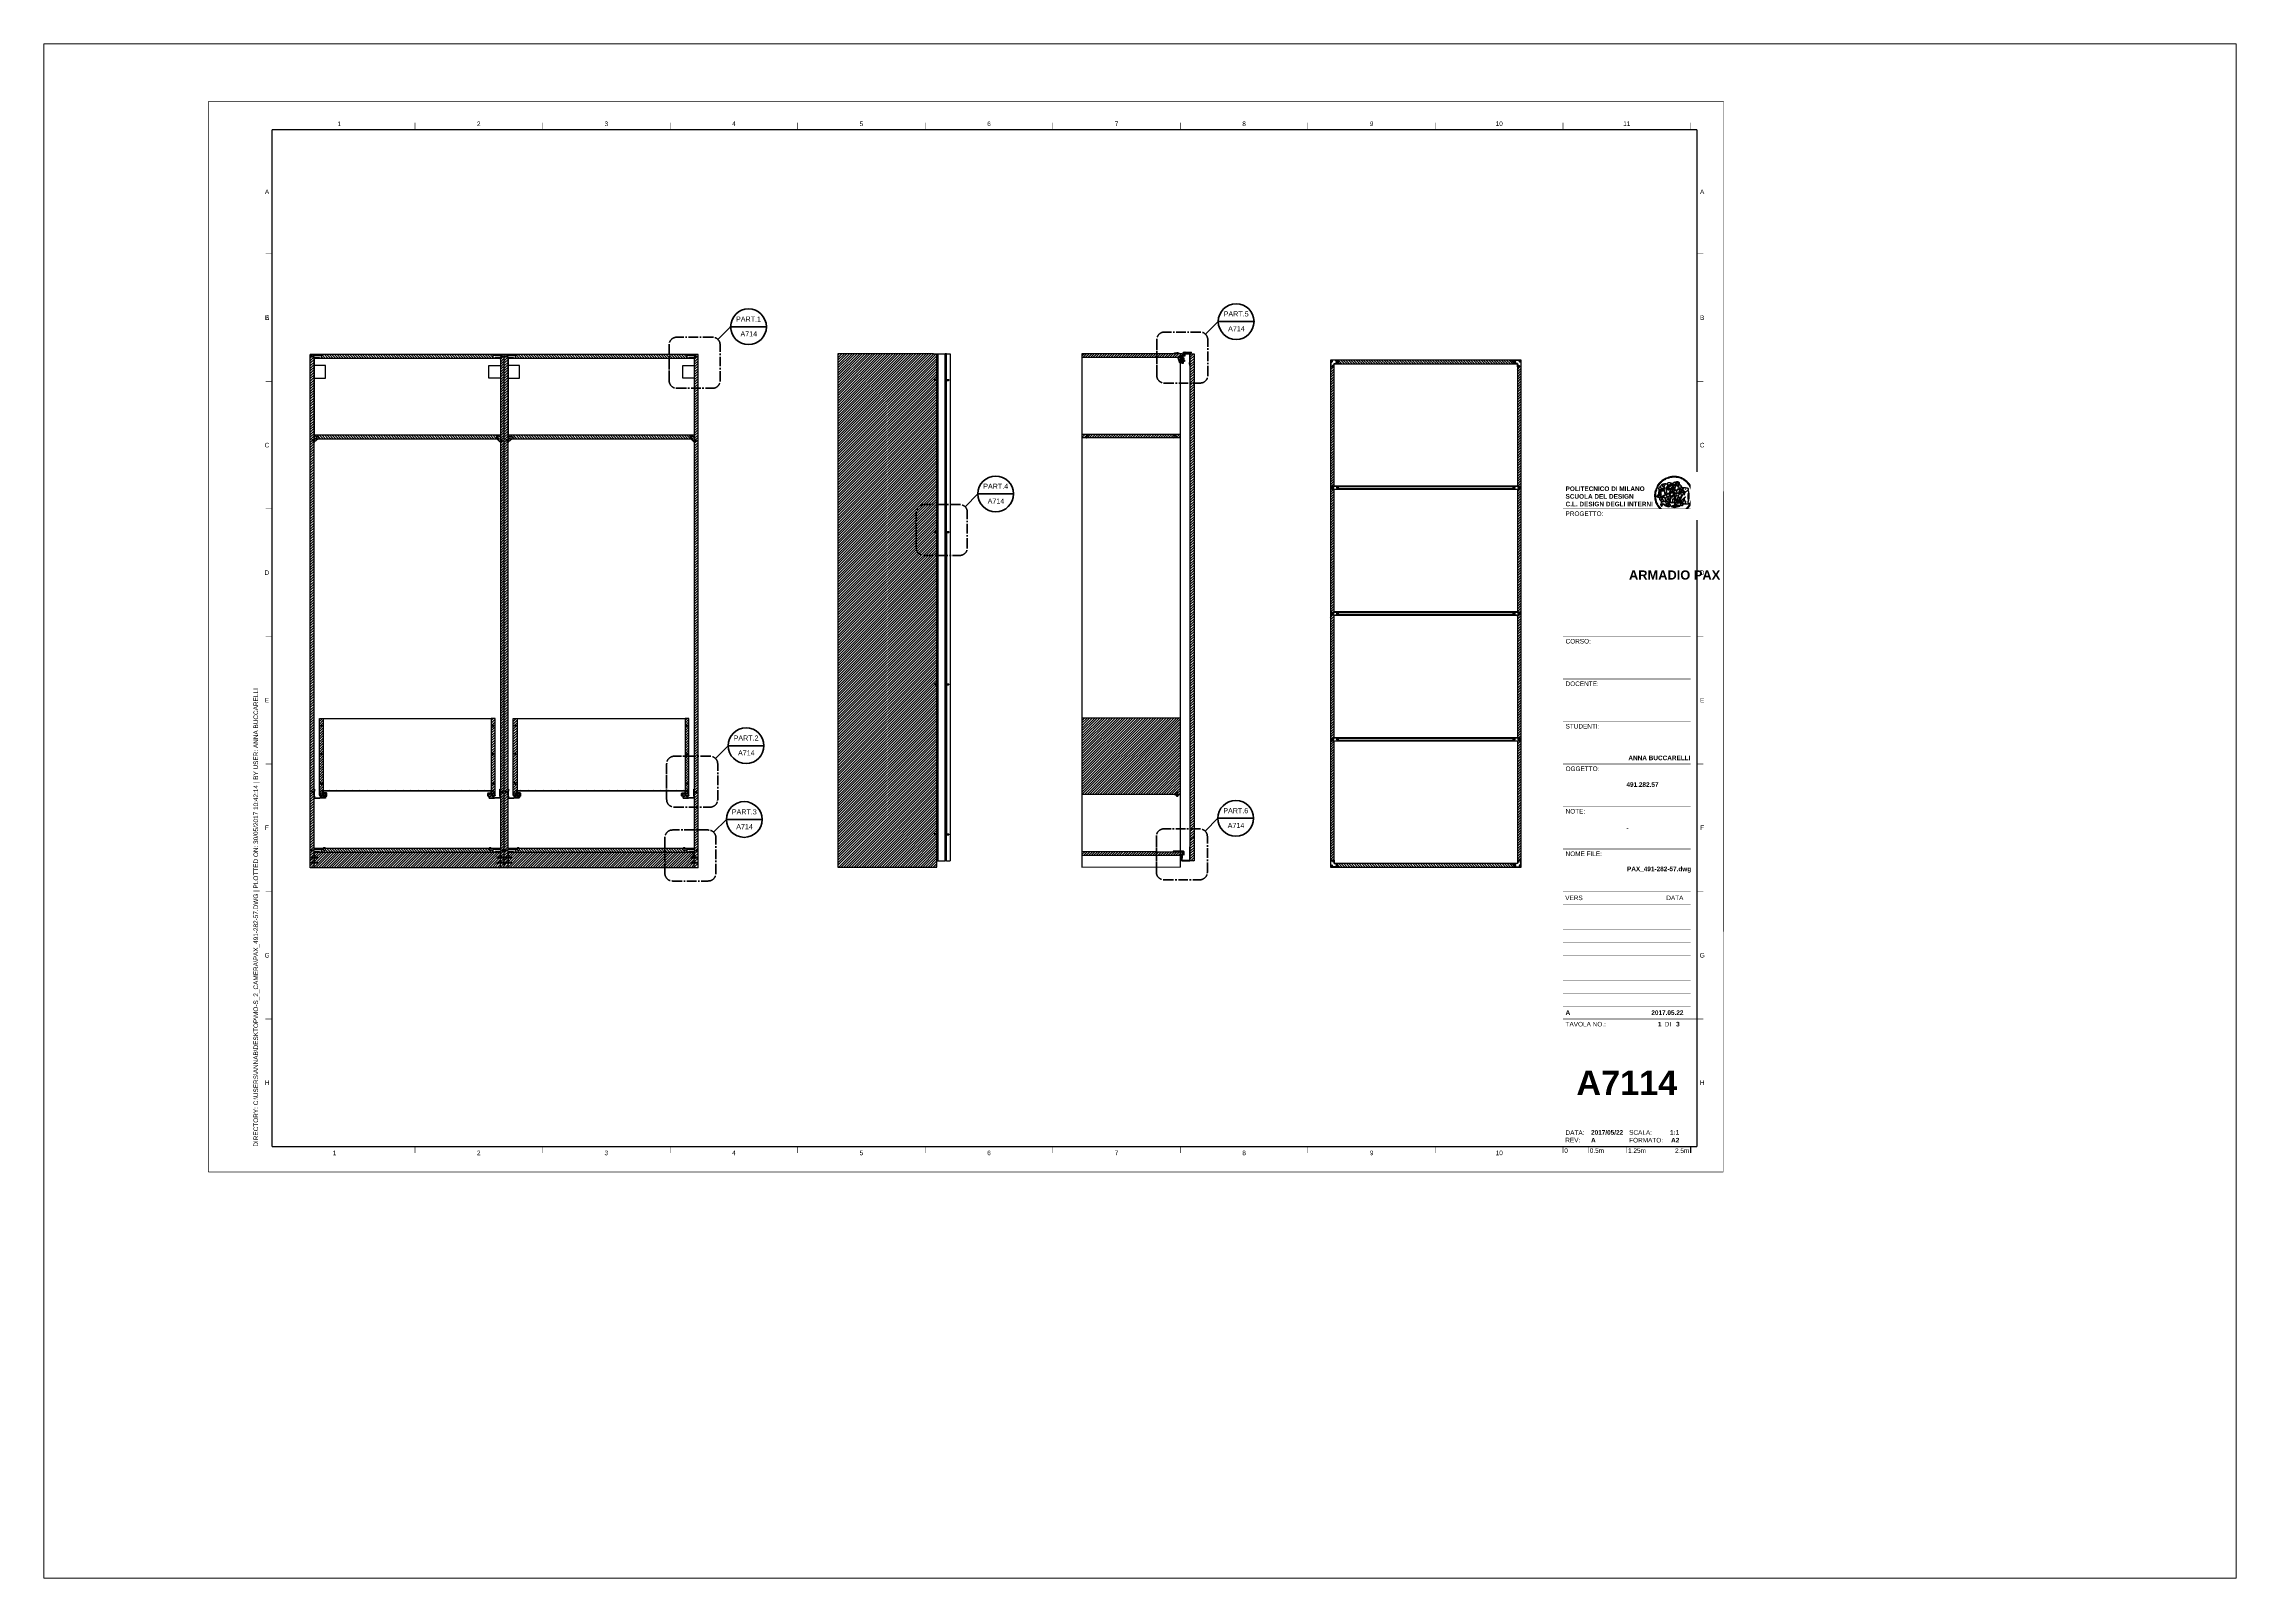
# Paper-space layout 'Layout3' of a CAD drawing. Header units: millimetres. Extents: x -65 to 794, y -160 to 442.
# The model-space entities are those that its viewports show. They can reach past a viewport. Long polylines and large blocks are cut down to what shows.
import ezdxf
from ezdxf.enums import TextEntityAlignment as Align

# ---------------------------------------------------------------- set-up
doc = ezdxf.new("R2010")
doc.units = ezdxf.units.MM
doc.set_wipeout_variables(frame=1)
doc.linetypes.add('CENTER2', pattern=[1.125, 0.75, -0.125, 0.125, -0.125])
doc.layers.add('A-SECT A-MCUT', color=7, linetype='Continuous', lineweight=35)
for name, color, linetype in [('filatura', 8, 'Continuous'), ('G-ANNO-LOGO', 3, 'Continuous'), ('G-ANNO-TEXT', 3, 'Continuous'), ('G-ANNO-TTLB', 3, 'Continuous'), ('Livello 1', 175, 'Continuous'), ('particolari', 6, 'Continuous')]:
    doc.layers.add(name, color=color, linetype=linetype)
doc.layers.add('G-ANNO-NPLT', color=210, linetype='Continuous', plot=False)
doc.styles.add('ARIAL', font='arial.ttf')
doc.styles.add('ARIAL-BOLD', font='')
doc.styles.add('E-ARIAL', font='arial.ttf')
doc.styles.get('ARIAL-BOLD').set_extended_font_data('Arial', bold=True)
pattern_1 = [(45, (11.67665, 642.7566), (-0.5, 0.5), [])]

# ---------------------------------------------------------------- blocks, each defined once
blk = doc.blocks.new('logoPolimi')
for p, q in [((-2.37, 0.12), (-2.16, 0.11)), ((-2.37, 0.01), (-2.16, 0.01)), ((-2.36, 0.23), (-2.15, 0.21)), ((-2.35, 0.34), (-2.14, 0.31)), ((-2.33, 0.45), (-2.12, 0.41)), ((-2.3, 0.55), (-2.1, 0.51)), ((-2.28, 0.66), (-2.07, 0.6)), ((-2.24, 0.77), (-2.04, 0.7)), ((-2.2, 0.87), (-2.01, 0.79)), ((-2.16, 0.97), (-1.97, 0.89)), ((-2.11, 1.07), (-1.93, 0.98)), ((-2.06, 1.17), (-1.88, 1.07)), ((-2.01, 1.26), (-1.83, 1.15)), ((-1.94, 1.36), (-1.77, 1.24)), ((-1.88, 1.45), (-1.71, 1.32)), ((-1.84, 0.03), (-1.82, 0.35)), ((-1.81, 1.53), (-1.65, 1.4)), ((-1.74, 1.61), (-1.58, 1.47)), ((-1.73, 0.59), (-1.73, 0.59)), ((-1.73, 0.59), (-1.73, 0.59)), ((-1.66, 1.69), (-1.51, 1.54)), ((-1.65, 0.57), (-1.65, 0.57)), ((-1.59, 1.12), (-1.59, 1.12)), ((-1.58, 1.77), (-1.44, 1.61)), ((-1.51, 0.55), (-1.51, 0.55)), ((-1.51, 0.55), (-1.51, 0.55)), ((-1.49, 1.84), (-1.36, 1.68)), ((-1.41, 1.91), (-1.28, 1.74)), ((-1.32, 1.97), (-1.2, 1.8)), ((-1.31, 0.79), (-1.21, 0.75)), ((-1.21, 0.75), (-1.31, 0.79)), ((-1.21, 0.75), (-1.31, 0.79)), ((-1.22, 2.03), (-1.11, 1.85)), ((-1.21, 0.75), (-1.21, 0.75)), ((-1.21, 0.75), (-1.21, 0.75)), ((-1.19, 0.76), (-1.19, 0.76)), ((-1.19, 0.76), (-1.19, 0.76)), ((-1.17, 0.99), (-1.18, 0.99)), ((-1.18, 0.99), (-1.17, 0.99)), ((-1.16, 0.57), (-1.16, 0.57)), ((-1.16, 0.57), (-1.16, 0.57)), ((-1.13, 2.09), (-1.03, 1.9)), ((-1.1, 0.01), (-0.99, 0.06)), ((-0.99, 0.06), (-1.1, 0.01)), ((-0.99, 0.06), (-1.1, 0.01)), ((-1.03, 2.14), (-0.94, 1.95)), ((-0.99, 0.06), (-0.99, 0.06)), ((-0.99, 0.06), (-0.99, 0.06)), ((-0.97, 0.79), (-0.98, 0.79)), ((-0.89, 0.84), (-0.97, 0.79)), ((-0.97, 0.79), (-0.89, 0.84)), ((-0.96, 1.41), (-0.96, 1.41)), ((-0.96, 1.41), (-0.96, 1.41)), ((-0.93, 2.18), (-0.84, 1.99)), ((-0.89, 0.84), (-0.82, 0.87)), ((-0.82, 0.87), (-0.89, 0.84)), ((-0.89, 0.84), (-0.82, 0.87)), ((-0.88, 0.83), (-0.89, 0.84)), ((-0.85, 1.39), (-0.85, 1.39)), ((-0.85, 1.39), (-0.85, 1.39)), ((-0.84, 0.14), (-0.84, 0.14)), ((-0.83, 2.22), (-0.75, 2.03)), ((-0.77, 1.08), (-0.78, 1.08)), ((-0.78, 1.08), (-0.77, 1.08)), ((-0.61, 1.12), (-0.77, 1.08)), ((-0.77, 1.08), (-0.61, 1.12)), ((-0.77, 1.08), (-0.61, 1.12)), ((-0.75, 1.3), (-0.76, 1.29)), ((-0.76, 1.29), (-0.75, 1.3)), ((-0.72, 2.26), (-0.66, 2.06)), ((-0.65, 0.99), (-0.7, 0.96)), ((-0.69, 0.18), (-0.68, 0.18)), ((-0.66, 0.93), (-0.66, 0.93)), ((-0.66, 0.93), (-0.64, 0.93)), ((-0.66, 0.93), (-0.66, 0.93)), ((-0.66, 0.93), (-0.66, 0.93)), ((-0.63, 1.01), (-0.63, 1.01)), ((-0.63, 1.01), (-0.62, 1.01)), ((-0.63, 0.66), (-0.63, 0.66)), ((-0.61, 2.29), (-0.56, 2.09)), ((-0.6, 1.12), (-0.61, 1.12)), ((-0.61, 1.12), (-0.6, 1.12)), ((-0.61, 1.12), (-0.6, 1.12)), ((-0.61, 0.86), (-0.57, 0.85)), ((-0.57, 0.85), (-0.61, 0.86)), ((-0.61, 0.86), (-0.57, 0.85)), ((-0.53, 1.08), (-0.6, 1.12)), ((-0.6, 1.12), (-0.6, 1.11)), ((-0.6, 1.12), (-0.53, 1.08)), ((-0.57, 0.8), (-0.59, 0.8)), ((-0.57, 0.85), (-0.53, 0.84)), ((-0.57, 0.85), (-0.57, 0.85)), ((-0.57, 0.85), (-0.57, 0.85)), ((-0.57, 0.85), (-0.53, 0.84)), ((-0.56, 0.29), (-0.49, 0.48)), ((-0.56, 0.14), (-0.56, 0.29)), ((-0.5, 0.11), (-0.56, 0.14)), ((-0.53, 0.84), (-0.51, 0.84)), ((-0.53, 0.84), (-0.51, 0.84)), ((-0.53, 0.84), (-0.53, 0.84)), ((-0.51, 2.32), (-0.46, 2.11)), ((-0.51, 0.11), (-0.51, 0.11)), ((-0.51, 0.11), (-0.51, 0.11)), ((-0.34, 0.33), (-0.5, 0.11)), ((-0.49, 0.48), (-0.41, 0.55)), ((-0.42, 0.8), (-0.47, 0.79)), ((-0.42, 0.8), (-0.47, 0.79)), ((-0.47, 0.79), (-0.45, 0.76)), ((-0.47, 0.79), (-0.45, 0.76)), ((-0.45, 1.14), (-0.42, 1.11)), ((-0.42, 1.26), (-0.36, 1.22)), ((-0.41, 0.55), (-0.34, 0.49)), ((-0.4, 2.34), (-0.36, 2.13)), ((-0.4, 1.37), (-0.38, 1.38)), ((-0.39, 1.37), (-0.4, 1.37)), ((-0.35, 1.33), (-0.4, 1.37)), ((-0.39, 1.24), (-0.4, 1.23)), ((-0.38, 1.14), (-0.38, 1.14)), ((-0.34, 0.49), (-0.09, 0.48)), ((-0.16, 0.32), (-0.34, 0.33)), ((-0.14, 0.32), (-0.31, 0.34)), ((-0.29, 2.35), (-0.26, 2.14)), ((-0.28, 1.3), (-0.29, 1.3)), ((-0.28, 1.3), (-0.28, 1.3)), ((-0.18, 2.36), (-0.16, 2.15)), ((-0.16, 1.24), (-0.16, 1.25)), ((-0.16, 1.25), (-0.16, 1.25)), ((-0.16, 0.49), (-0.14, 0.64)), ((-0.06, 0.27), (-0.16, 0.32)), ((-0.1, 0.88), (-0.09, 0.87)), ((-0.08, 1.37), (-0.08, 1.38)), ((-0.08, 1.23), (-0.05, 1.21)), ((-0.05, 1.21), (-0.08, 1.23)), ((-0.08, 1.23), (-0.05, 1.21)), ((-0.07, 2.37), (-0.06, 2.16)), ((-0.03, 0.26), (-0.06, 0.27)), ((-0.05, 1.21), (-0.04, 1.21)), ((-0.04, 1.21), (-0.05, 1.21)), ((-0.04, 1.21), (-0.04, 1.21)), ((-0.04, 1.21), (-0.04, 1.21)), ((-0.04, 0.48), (-0.03, 0.26)), ((0.03, 1.15), (0.03, 1.15)), ((0.03, 0.66), (0.03, 0.67)), ((0.04, 2.37), (0.04, 2.16)), ((0.07, 0.58), (0.07, 0.57)), ((0.1, 1.18), (0.1, 1.18)), ((0.1, 0.84), (0.1, 0.84)), ((0.13, 1.32), (0.17, 1.19)), ((0.15, 2.36), (0.14, 2.16)), ((0.14, 0.71), (0.34, 0.65)), ((0.31, 0.56), (0.17, 0.63)), ((0.26, 2.36), (0.24, 2.15)), ((0.27, 1.61), (0.27, 1.61)), ((0.27, 1.61), (0.27, 1.61)), ((0.27, 1.61), (0.27, 1.61)), ((0.29, 1.29), (0.29, 1.29)), ((0.29, 1.29), (0.29, 1.29)), ((0.29, 1.29), (0.29, 1.29)), ((0.29, 1.29), (0.29, 1.29)), ((0.33, 0.49), (0.34, 0.49)), ((0.33, 0.03), (0.35, 0.03)), ((0.33, 0.03), (0.35, 0.03)), ((0.37, 2.34), (0.34, 2.13)), ((0.34, 0.65), (0.34, 0.64)), ((0.35, 0.03), (0.57, 0.06)), ((0.35, 0.03), (0.57, 0.06)), ((0.35, 0.03), (0.35, 0.03)), ((0.35, 0.03), (0.35, 0.03)), ((0.38, 1.36), (0.37, 1.35)), ((0.38, 0.34), (0.37, 0.34)), ((0.38, 0.34), (0.38, 0.34)), ((0.43, 0.67), (0.39, 0.64)), ((0.48, 2.32), (0.44, 2.12)), ((0.49, 1.05), (0.51, 1.13)), ((0.51, 1.13), (0.49, 1.05)), ((0.49, 1.05), (0.51, 1.13)), ((0.51, 1.31), (0.5, 1.29)), ((0.51, 1.13), (0.52, 1.23)), ((0.52, 1.23), (0.51, 1.23)), ((0.51, 1.23), (0.52, 1.23)), ((0.52, 1.23), (0.51, 1.13)), ((0.51, 1.13), (0.52, 1.23)), ((0.52, 1.24), (0.6, 1.37)), ((0.52, 1.23), (0.6, 1.36)), ((0.6, 1.36), (0.52, 1.23)), ((0.52, 1.23), (0.52, 1.23)), ((0.52, 1.23), (0.52, 1.24)), ((0.52, 1.23), (0.52, 1.23)), ((0.55, 1.07), (0.53, 1.06)), ((0.53, 1.04), (0.53, 1.06)), ((0.53, 1.05), (0.53, 1.04)), ((0.59, 2.3), (0.54, 2.09)), ((0.54, 0.3), (0.63, 0.32)), ((0.54, -0.08), (0.61, 0.06)), ((0.61, 0.06), (0.54, -0.08)), ((0.54, -0.08), (0.61, 0.06)), ((0.56, 0.19), (0.59, 0.21)), ((0.57, 1.07), (0.57, 1.07)), ((0.57, 1.07), (0.57, 1.07)), ((0.57, 1.07), (0.57, 1.07)), ((0.57, 1.07), (0.57, 1.07)), ((0.57, 1.07), (0.57, 1.07)), ((0.57, 1.07), (0.57, 1.07)), ((0.57, 1.07), (0.57, 1.07)), ((0.58, 0.3), (0.59, 0.29)), ((0.59, 0.78), (0.59, 0.79)), ((0.59, 0.79), (0.59, 0.79)), ((0.59, 0.79), (0.59, 0.79)), ((0.59, 0.79), (0.59, 0.78)), ((0.61, 0.06), (0.6, 0.07)), ((0.6, 0.07), (0.61, 0.06)), ((0.61, 0.06), (0.61, 0.07)), ((0.62, 0.21), (0.65, 0.22)), ((0.69, 2.27), (0.63, 2.07)), ((0.64, 1.37), (0.65, 1.37)), ((0.69, 0.86), (0.68, 0.86)), ((0.68, 0.86), (0.69, 0.86)), ((0.68, 0.76), (0.68, 0.76)), ((0.8, 2.23), (0.73, 2.03)), ((0.76, 0.26), (0.76, 0.26)), ((0.9, 2.19), (0.82, 2)), ((0.82, 0.35), (0.84, 0.36)), ((0.82, 0.35), (0.82, 0.35)), ((0.84, 0.36), (0.84, 0.37)), ((0.85, 0.34), (1.05, 0.35)), ((1, 2.15), (0.91, 1.96)), ((0.93, 1.05), (0.93, 1.05)), ((0.93, 1.05), (0.93, 1.05)), ((0.93, 1.05), (0.93, 1.04)), ((0.93, 1.05), (0.93, 1.05)), ((0.97, 0.66), (0.96, 0.66)), ((1.01, 0.97), (0.98, 0.96)), ((1.1, 2.1), (1, 1.91)), ((1.2, 2.04), (1.09, 1.86)), ((1.17, 0.96), (1.17, 0.95)), ((1.17, 0.95), (1.17, 0.95)), ((1.29, 1.99), (1.18, 1.81)), ((1.38, 1.92), (1.26, 1.75)), ((1.34, 0.37), (1.26, 0.04)), ((1.27, 0.37), (1.27, 0.38)), ((1.28, 0.95), (1.28, 0.95)), ((1.47, 1.86), (1.34, 1.69)), ((1.37, 0.73), (1.46, 0.81)), ((1.41, 0.4), (1.41, 0.41)), ((1.56, 1.79), (1.42, 1.63)), ((1.64, 1.71), (1.49, 1.56)), ((1.49, 0.9), (1.57, 0.92)), ((1.72, 1.63), (1.56, 1.49)), ((1.67, 0.6), (1.57, 0.53)), ((1.79, 1.55), (1.63, 1.41)), ((1.86, 1.47), (1.7, 1.34)), ((1.93, 1.38), (1.76, 1.26)), ((1.99, 1.29), (1.81, 1.17)), ((2.05, 1.19), (1.87, 1.09)), ((2.1, 1.1), (1.92, 1)), ((2.15, 1), (1.96, 0.91)), ((2.19, 0.9), (2, 0.82)), ((2.23, 0.79), (2.04, 0.72)), ((2.27, 0.69), (2.07, 0.63)), ((2.3, 0.58), (2.09, 0.53)), ((2.32, 0.47), (2.12, 0.43)), ((2.34, 0.37), (2.13, 0.33)), ((2.36, 0.26), (2.15, 0.23)), ((2.37, 0.15), (2.16, 0.13)), ((2.37, 0.04), (2.16, 0.03)), ((-2.37, -0.1), (-2.16, -0.09)), ((-2.36, -0.21), (-2.15, -0.19)), ((-2.35, -0.32), (-2.14, -0.29)), ((-2.33, -0.43), (-2.12, -0.39)), ((-2.31, -0.54), (-2.1, -0.49)), ((-2.28, -0.65), (-2.08, -0.59)), ((-2.25, -0.75), (-2.05, -0.69)), ((-2.21, -0.86), (-2.02, -0.78)), ((-2.17, -0.96), (-1.98, -0.87)), ((-2.12, -1.06), (-1.93, -0.96)), ((-2.07, -1.16), (-1.89, -1.05)), ((-2.04, -0.15), (-1.97, -0.2)), ((-2.01, -1.25), (-1.84, -1.14)), ((-1.95, -1.34), (-1.78, -1.22)), ((-1.89, -1.43), (-1.72, -1.31)), ((-1.82, -1.52), (-1.66, -1.38)), ((-1.75, -1.6), (-1.59, -1.46)), ((-1.67, -1.68), (-1.52, -1.53)), ((-1.58, -0.12), (-1.6, -0.18)), ((-1.6, -0.18), (-1.58, -0.28)), ((-1.57, -0.54), (-1.59, -0.54)), ((-1.59, -0.54), (-1.59, -0.54)), ((-1.59, -1.76), (-1.45, -1.6)), ((-1.56, -0.32), (-1.56, -0.31)), ((-1.56, -0.31), (-1.56, -0.31)), ((-1.53, -0.65), (-1.53, -0.65)), ((-1.53, -0.65), (-1.53, -0.65)), ((-1.51, -1.83), (-1.37, -1.67)), ((-1.48, -0.86), (-1.48, -0.85)), ((-1.42, -0.37), (-1.42, -0.37)), ((-1.42, -1.9), (-1.29, -1.73)), ((-1.38, -0.46), (-1.38, -0.46)), ((-1.33, -1.96), (-1.21, -1.79)), ((-1.31, -0.24), (-1.31, -0.23)), ((-1.31, -0.23), (-1.31, -0.24)), ((-1.24, -2.02), (-1.13, -1.84)), ((-1.23, -0.19), (-1.23, -0.19)), ((-1.23, -0.19), (-1.23, -0.19)), ((-1.23, -0.19), (-1.23, -0.19)), ((-1.23, -0.19), (-1.23, -0.19)), ((-1.14, -2.08), (-1.04, -1.89)), ((-1.04, -2.13), (-0.95, -1.94)), ((-1.01, -0.39), (-1.02, -0.39)), ((-1.02, -0.39), (-1.01, -0.39)), ((-1.02, -0.7), (-1.02, -0.7)), ((-1.02, -0.7), (-1.02, -0.7)), ((-1.02, -0.7), (-1.02, -0.7)), ((-0.94, -2.18), (-0.86, -1.98)), ((-0.84, -2.22), (-0.77, -2.02)), ((-0.79, -0.51), (-0.83, -0.58)), ((-0.83, -0.58), (-0.79, -0.51)), ((-0.83, -0.58), (-0.79, -0.51)), ((-0.78, -1.05), (-0.83, -0.94)), ((-0.83, -0.94), (-0.78, -1.05)), ((-0.83, -0.94), (-0.83, -0.94)), ((-0.83, -0.94), (-0.78, -1.05)), ((-0.82, -1.23), (-0.82, -1.23)), ((-0.82, -1.23), (-0.77, -1.23)), ((-0.77, -1.23), (-0.82, -1.23)), ((-0.82, -1.23), (-0.82, -1.23)), ((-0.77, -1.23), (-0.82, -1.23)), ((-0.75, -0.96), (-0.8, -0.89)), ((-0.8, -0.89), (-0.79, -0.92)), ((-0.79, -0.92), (-0.8, -0.89)), ((-0.8, -0.89), (-0.75, -0.96)), ((-0.79, -0.92), (-0.8, -0.89)), ((-0.8, -0.89), (-0.8, -0.89)), ((-0.8, -0.89), (-0.75, -0.96)), ((-0.79, -0.92), (-0.78, -0.95)), ((-0.78, -0.95), (-0.79, -0.92)), ((-0.78, -0.95), (-0.79, -0.92)), ((-0.77, -0.49), (-0.78, -0.48)), ((-0.78, -0.48), (-0.77, -0.49)), ((-0.78, -0.95), (-0.76, -1)), ((-0.76, -1), (-0.78, -0.95)), ((-0.76, -1), (-0.78, -0.95)), ((-0.71, -0.89), (-0.75, -0.87)), ((-0.75, -0.87), (-0.71, -0.89)), ((-0.75, -0.87), (-0.71, -0.89)), ((-0.72, -1.01), (-0.75, -0.96)), ((-0.75, -0.96), (-0.72, -1.01)), ((-0.75, -0.96), (-0.72, -1.01)), ((-0.74, -2.25), (-0.67, -2.05)), ((-0.64, -0.93), (-0.71, -0.89)), ((-0.71, -0.89), (-0.64, -0.93)), ((-0.71, -0.89), (-0.64, -0.93)), ((-0.66, -0.53), (-0.66, -0.53)), ((-0.66, -0.53), (-0.66, -0.53)), ((-0.66, -0.53), (-0.66, -0.53)), ((-0.63, -2.29), (-0.57, -2.08)), ((-0.52, -2.31), (-0.48, -2.11)), ((-0.39, -0.81), (-0.51, -0.69)), ((-0.51, -1.04), (-0.5, -1.04)), ((-0.48, -0.42), (-0.48, -0.42)), ((-0.48, -0.42), (-0.48, -0.42)), ((-0.48, -0.42), (-0.48, -0.42)), ((-0.42, -2.33), (-0.38, -2.13)), ((-0.41, -0.51), (-0.41, -0.51)), ((-0.38, -0.05), (-0.39, -0.12)), ((-0.39, -0.12), (-0.37, -0.1)), ((-0.35, -0.14), (-0.37, -0.08)), ((-0.37, -0.09), (-0.37, -0.09)), ((-0.33, -0.12), (-0.35, -0.14)), ((-0.32, -0.14), (-0.35, -0.14)), ((-0.35, -0.18), (-0.34, -0.22)), ((-0.34, -0.08), (-0.29, -0.16)), ((-0.34, -0.22), (-0.34, -0.22)), ((-0.27, -0.17), (-0.32, -0.14)), ((-0.31, -2.35), (-0.28, -2.14)), ((-0.25, -0.91), (-0.26, -0.9)), ((-0.26, -1.29), (0.1, -1.2)), ((0.1, -1.2), (-0.26, -1.29)), ((0.08, -1.4), (-0.26, -1.29)), ((-0.26, -1.29), (0.08, -1.4)), ((-0.26, -1.38), (-0.26, -1.29)), ((-0.26, -1.29), (-0.26, -1.29)), ((-0.26, -1.29), (-0.26, -1.38)), ((-0.26, -1.29), (0.08, -1.4)), ((-0.26, -1.29), (-0.26, -1.29)), ((0.08, -1.49), (-0.26, -1.38)), ((-0.26, -1.38), (0.09, -1.49)), ((-0.2, -2.36), (-0.18, -2.15)), ((-0.14, -0.15), (-0.16, -0.13)), ((-0.11, -0.04), (-0.12, -0.05)), ((-0.09, -2.37), (-0.08, -2.16)), ((-0.04, -0.41), (-0.01, -0.44)), ((-0.01, -0.44), (-0.04, -0.41)), ((-0.04, -0.41), (-0.01, -0.44)), ((0.03, -2.37), (0.02, -2.16)), ((0.07, -0.84), (0.07, -0.84)), ((0.07, -0.84), (0.07, -0.84)), ((0.1, -1.2), (0.08, -1.32)), ((0.08, -1.32), (0.13, -1.2)), ((0.08, -1.4), (0.72, -1.22)), ((0.72, -1.22), (0.08, -1.4)), ((0.08, -1.4), (0.72, -1.22)), ((0.72, -1.31), (0.08, -1.49)), ((0.08, -1.44), (0.08, -1.4)), ((0.08, -1.4), (0.08, -1.44)), ((0.08, -1.4), (0.08, -1.49)), ((0.08, -1.49), (0.08, -1.44)), ((0.08, -1.44), (0.08, -1.44)), ((0.08, -1.44), (0.08, -1.45)), ((0.08, -1.45), (0.08, -1.46)), ((0.08, -1.46), (0.08, -1.49)), ((0.1, -1.01), (0.09, -0.86)), ((0.1, -1.01), (0.09, -0.86)), ((0.09, -1.49), (0.72, -1.31)), ((0.1, -1.2), (0.12, -1.04)), ((0.12, -1.04), (0.1, -1.2)), ((0.13, -1.2), (0.1, -1.2)), ((0.1, -1.2), (0.13, -1.2)), ((0.13, -1.2), (0.1, -1.2)), ((0.1, -1.2), (0.1, -1.2)), ((0.11, -0.44), (0.11, -0.44)), ((0.11, -0.44), (0.11, -0.44)), ((0.12, -0.21), (0.12, -0.21)), ((0.12, -0.21), (0.12, -0.21)), ((0.12, -0.21), (0.12, -0.21)), ((0.12, -0.21), (0.12, -0.21)), ((0.12, -0.21), (0.12, -0.21)), ((0.12, -0.21), (0.12, -0.21)), ((0.12, -0.21), (0.12, -0.21)), ((0.12, -0.21), (0.12, -0.21)), ((0.12, -0.21), (0.12, -0.21)), ((0.12, -0.21), (0.12, -0.21)), ((0.12, -0.21), (0.12, -0.21)), ((0.12, -0.21), (0.12, -0.21)), ((0.12, -0.21), (0.12, -0.21)), ((0.12, -0.56), (0.14, -0.53)), ((0.14, -0.53), (0.12, -0.56)), ((0.12, -0.56), (0.14, -0.53)), ((0.12, -1.04), (0.12, -1.04)), ((0.12, -1.04), (0.12, -1.04)), ((0.12, -1.04), (0.12, -1.04)), ((0.14, -2.37), (0.12, -2.16)), ((0.21, -0.99), (0.13, -1.2)), ((0.13, -1.2), (0.21, -0.99)), ((0.36, -1.14), (0.13, -1.2)), ((0.13, -1.2), (0.26, -1.17)), ((0.14, -0.53), (0.16, -0.49)), ((0.16, -0.49), (0.14, -0.53)), ((0.14, -0.53), (0.16, -0.49)), ((0.16, -0.49), (0.16, -0.49)), ((0.16, -0.49), (0.16, -0.49)), ((0.28, -1.19), (0.21, -0.99)), ((0.21, -0.99), (0.31, -1.27)), ((0.25, -2.36), (0.22, -2.15)), ((0.24, -0.17), (0.24, -0.16)), ((0.24, -0.16), (0.24, -0.17)), ((0.25, -0.84), (0.25, -0.88)), ((0.25, -0.88), (0.25, -0.84)), ((0.25, -0.88), (0.25, -0.84)), ((0.25, -0.88), (0.29, -1.17)), ((0.26, -0.88), (0.25, -0.88)), ((0.31, -1.27), (0.25, -0.88)), ((0.26, -1.17), (0.28, -1.16)), ((0.28, -1.16), (0.36, -1.14)), ((0.29, -1.17), (0.28, -1.19)), ((0.35, -2.34), (0.32, -2.14)), ((0.36, -1.14), (0.72, -1.22)), ((0.72, -1.22), (0.36, -1.14)), ((0.46, -2.32), (0.42, -2.12)), ((0.49, -0.31), (0.49, -0.31)), ((0.49, -0.31), (0.49, -0.31)), ((0.5, -0.27), (0.5, -0.27)), ((0.51, -0.27), (0.51, -0.27)), ((0.57, -2.3), (0.52, -2.1)), ((0.68, -2.27), (0.62, -2.07)), ((0.78, -2.24), (0.71, -2.04)), ((0.72, -0.81), (0.75, -0.89)), ((0.72, -1.22), (0.72, -1.31)), ((0.72, -1.31), (0.72, -1.22)), ((0.74, -0.23), (0.74, -0.23)), ((0.74, -0.23), (0.75, -0.24)), ((0.75, -0.23), (0.75, -0.23)), ((0.89, -2.2), (0.81, -2)), ((0.86, -0.25), (0.82, -0.34)), ((0.87, -0.22), (0.86, -0.23)), ((0.87, -0.22), (0.86, -0.25)), ((0.99, -2.15), (0.9, -1.96)), ((0.96, -0.58), (0.96, -0.57)), ((1.09, -2.11), (0.99, -1.92)), ((1.05, -1.05), (1.04, -1.05)), ((1.19, -2.05), (1.08, -1.87)), ((1.28, -2), (1.17, -1.82)), ((1.37, -1.93), (1.25, -1.76)), ((1.31, -0.27), (1.3, -0.26)), ((1.3, -0.26), (1.3, -0.26)), ((1.3, -0.26), (1.3, -0.26)), ((1.3, -0.26), (1.31, -0.27)), ((1.3, -0.26), (1.3, -0.26)), ((1.46, -1.87), (1.33, -1.7)), ((1.54, -1.8), (1.41, -1.64)), ((1.63, -1.72), (1.48, -1.57)), ((1.71, -1.65), (1.55, -1.5)), ((1.78, -1.57), (1.62, -1.43)), ((1.85, -1.48), (1.69, -1.35)), ((1.92, -1.39), (1.75, -1.27)), ((1.98, -1.3), (1.81, -1.19)), ((2.04, -1.21), (1.86, -1.1)), ((2.09, -1.11), (1.91, -1.01)), ((2.14, -1.01), (1.95, -0.92)), ((2.19, -0.91), (1.99, -0.83)), ((2.23, -0.81), (2.03, -0.74)), ((2.26, -0.7), (2.06, -0.64)), ((2.29, -0.6), (2.09, -0.55)), ((2.32, -0.49), (2.11, -0.45)), ((2.34, -0.38), (2.13, -0.35)), ((2.35, -0.27), (2.15, -0.25)), ((2.37, -0.08), (2.16, -0.07)), ((2.36, -0.16), (2.16, -0.15))]:
    blk.add_line(p, q)
for points in [[(-1.9, 0.12), (-1.94, 0.02), (-2.05, -0.09), (-2.05, -0.09)], [(-1.86, 0.38), (-1.86, 0.38), (-1.87, 0.19), (-1.9, 0.12)], [(-1.76, 0.6), (-1.76, 0.6), (-1.84, 0.57), (-1.86, 0.38)], [(-1.86, -0.04), (-1.84, 0.02), (-1.84, 0.03), (-1.84, 0.03)], [(-1.82, 0.78), (-1.83, 0.8), (-1.85, 0.86), (-1.83, 0.88)], [(-1.82, 0.78), (-1.83, 0.8), (-1.85, 0.86), (-1.83, 0.88)], [(-1.83, 0.88), (-1.81, 0.9), (-1.76, 0.96), (-1.76, 0.96)], [(-1.83, 0.88), (-1.81, 0.9), (-1.76, 0.96), (-1.76, 0.96)], [(-1.76, 0.6), (-1.83, 0.7), (-1.78, 0.74), (-1.78, 0.74)], [(-1.78, 0.74), (-1.79, 0.74), (-1.83, 0.7), (-1.76, 0.6)], [(-1.78, 0.74), (-1.8, 0.76), (-1.81, 0.78), (-1.82, 0.78)], [(-1.78, 0.74), (-1.8, 0.76), (-1.81, 0.78), (-1.82, 0.78)], [(-1.82, 0.35), (-1.81, 0.5), (-1.73, 0.59), (-1.73, 0.59)], [(-1.82, -0.19), (-1.73, -0.07), (-1.75, 0.14), (-1.75, 0.3)], [(-1.75, 0.33), (-1.75, 0.17), (-1.73, -0.05), (-1.8, -0.17)], [(-1.78, 0.74), (-1.75, 0.72), (-1.72, 0.69), (-1.68, 0.7)], [(-1.68, 0.7), (-1.72, 0.69), (-1.75, 0.72), (-1.78, 0.74)], [(-1.68, 0.7), (-1.72, 0.69), (-1.75, 0.72), (-1.78, 0.74)], [(-1.78, 0.74), (-1.78, 0.74), (-1.78, 0.74), (-1.78, 0.74)], [(-1.76, 0.96), (-1.68, 1.1), (-1.59, 1.12), (-1.59, 1.12)], [(-1.76, 0.96), (-1.68, 1.1), (-1.6, 1.12), (-1.6, 1.12)], [(-1.73, 0.59), (-1.74, 0.59), (-1.75, 0.6), (-1.76, 0.6)], [(-1.73, 0.59), (-1.74, 0.59), (-1.75, 0.6), (-1.76, 0.6)], [(-1.75, 0.3), (-1.76, 0.47), (-1.65, 0.57), (-1.65, 0.57)], [(-1.65, 0.57), (-1.65, 0.57), (-1.76, 0.5), (-1.75, 0.33)], [(-1.65, 0.57), (-1.68, 0.58), (-1.7, 0.58), (-1.73, 0.59)], [(-1.65, 0.57), (-1.68, 0.58), (-1.7, 0.58), (-1.73, 0.59)], [(-1.5, 0.71), (-1.53, 0.74), (-1.61, 0.71), (-1.68, 0.7)], [(-1.68, 0.7), (-1.61, 0.71), (-1.53, 0.73), (-1.5, 0.71)], [(-1.5, 0.71), (-1.53, 0.73), (-1.61, 0.71), (-1.68, 0.7)], [(-1.51, 0.55), (-1.56, 0.56), (-1.61, 0.56), (-1.65, 0.57)], [(-1.65, 0.57), (-1.61, 0.56), (-1.56, 0.56), (-1.51, 0.55)], [(-1.51, 0.55), (-1.56, 0.56), (-1.61, 0.56), (-1.65, 0.57)], [(-1.59, 1.12), (-1.6, 1.06), (-1.61, 0.99), (-1.61, 0.97)], [(-1.61, 0.97), (-1.61, 0.99), (-1.6, 1.06), (-1.59, 1.12)], [(-1.61, 0.97), (-1.61, 0.99), (-1.6, 1.06), (-1.59, 1.12)], [(-1.61, 0.97), (-1.61, 0.95), (-1.56, 0.88), (-1.54, 0.87)], [(-1.54, 0.87), (-1.56, 0.88), (-1.61, 0.95), (-1.61, 0.97)], [(-1.54, 0.87), (-1.56, 0.88), (-1.61, 0.96), (-1.61, 0.97)], [(-1.59, 1.12), (-1.59, 1.13), (-1.59, 1.15), (-1.58, 1.16)], [(-1.59, 1.12), (-1.59, 1.13), (-1.59, 1.15), (-1.58, 1.16)], [(-1.58, 1.16), (-1.57, 1.21), (-1.52, 1.23), (-1.49, 1.25)], [(-1.58, 1.16), (-1.57, 1.21), (-1.52, 1.23), (-1.49, 1.25)], [(-1.58, 0.36), (-1.58, 0.48), (-1.51, 0.55), (-1.51, 0.55)], [(-1.51, 0.55), (-1.51, 0.55), (-1.58, 0.48), (-1.58, 0.36)], [(-1.51, 0.55), (-1.51, 0.55), (-1.58, 0.48), (-1.58, 0.36)], [(-1.55, 0.04), (-1.55, 0.08), (-1.58, 0.25), (-1.58, 0.36)], [(-1.58, 0.36), (-1.58, 0.25), (-1.55, 0.08), (-1.55, 0.04)], [(-1.58, 0.36), (-1.58, 0.25), (-1.55, 0.08), (-1.55, 0.04)], [(-1.58, -0.12), (-1.57, -0.06), (-1.55, 0.02), (-1.55, 0.04)], [(-1.55, 0.04), (-1.55, 0.02), (-1.57, -0.06), (-1.58, -0.12)], [(-1.55, 0.04), (-1.55, 0.02), (-1.56, -0.04), (-1.57, -0.1)], [(-1.54, 0.87), (-1.52, 0.85), (-1.47, 0.83), (-1.44, 0.83)], [(-1.44, 0.83), (-1.47, 0.83), (-1.52, 0.85), (-1.54, 0.87)], [(-1.45, 0.83), (-1.47, 0.83), (-1.52, 0.85), (-1.54, 0.87)], [(-1.51, 0.55), (-1.33, 0.54), (-1.16, 0.57), (-1.16, 0.57)], [(-1.16, 0.57), (-1.16, 0.57), (-1.33, 0.54), (-1.51, 0.55)], [(-1.16, 0.57), (-1.16, 0.57), (-1.33, 0.54), (-1.51, 0.55)], [(-1.5, 0.71), (-1.46, 0.68), (-1.4, 0.62), (-1.33, 0.66)], [(-1.33, 0.66), (-1.4, 0.62), (-1.46, 0.68), (-1.5, 0.71)], [(-1.33, 0.66), (-1.4, 0.62), (-1.46, 0.68), (-1.5, 0.71)], [(-1.49, 1.25), (-1.46, 1.26), (-1.42, 1.33), (-1.39, 1.36)], [(-1.49, 1.25), (-1.46, 1.27), (-1.43, 1.34), (-1.39, 1.36)], [(-1.31, 0.79), (-1.33, 0.79), (-1.42, 0.83), (-1.45, 0.83)], [(-1.44, 0.83), (-1.42, 0.83), (-1.33, 0.79), (-1.31, 0.79)], [(-1.31, 0.79), (-1.33, 0.79), (-1.42, 0.83), (-1.44, 0.83)], [(-1.35, 1.1), (-1.4, 1.17), (-1.36, 1.23), (-1.29, 1.31)], [(-1.29, 1.31), (-1.36, 1.23), (-1.4, 1.17), (-1.35, 1.1)], [(-1.35, 1.1), (-1.4, 1.17), (-1.36, 1.23), (-1.29, 1.31)], [(-1.39, 1.36), (-1.35, 1.38), (-1.26, 1.4), (-1.19, 1.41)], [(-1.39, 1.36), (-1.35, 1.38), (-1.26, 1.4), (-1.19, 1.41)], [(-1.18, 0.99), (-1.24, 0.97), (-1.3, 1.03), (-1.35, 1.1)], [(-1.35, 1.1), (-1.3, 1.03), (-1.24, 0.97), (-1.18, 0.99)], [(-1.18, 1), (-1.24, 0.97), (-1.3, 1.03), (-1.35, 1.1)], [(-1.33, 0.66), (-1.28, 0.7), (-1.23, 0.73), (-1.21, 0.75)], [(-1.21, 0.75), (-1.23, 0.73), (-1.28, 0.7), (-1.33, 0.66)], [(-1.21, 0.75), (-1.23, 0.73), (-1.28, 0.7), (-1.33, 0.66)], [(-1.29, 1.31), (-1.22, 1.39), (-1.01, 1.41), (-0.96, 1.41)], [(-0.96, 1.41), (-1.01, 1.41), (-1.22, 1.39), (-1.29, 1.31)], [(-1.29, 1.31), (-1.22, 1.39), (-1.01, 1.41), (-0.96, 1.41)], [(-1.24, -0.02), (-1.21, -0.01), (-1.1, 0.01), (-1.1, 0.01)], [(-1.1, 0.01), (-1.1, 0.01), (-1.21, -0.01), (-1.24, -0.02)], [(-1.1, 0.01), (-1.1, 0.01), (-1.21, -0.01), (-1.24, -0.02)], [(-1.21, 0.75), (-1.2, 0.75), (-1.19, 0.76), (-1.19, 0.76)], [(-1.19, 0.76), (-1.19, 0.76), (-1.2, 0.75), (-1.21, 0.75)], [(-1.19, 0.76), (-1.19, 0.76), (-1.2, 0.76), (-1.21, 0.75)], [(-1.19, 1.41), (-1.11, 1.43), (-0.97, 1.41), (-0.97, 1.41)], [(-1.19, 1.41), (-1.12, 1.43), (-0.98, 1.41), (-0.98, 1.41)], [(-1.19, 0.76), (-1.19, 0.77), (-1.18, 0.78), (-1.18, 0.79)], [(-1.18, 0.79), (-1.18, 0.78), (-1.19, 0.77), (-1.19, 0.76)], [(-1.19, 0.76), (-1.19, 0.77), (-1.19, 0.78), (-1.18, 0.79)], [(-1.18, 0.68), (-1.18, 0.68), (-1.19, 0.71), (-1.19, 0.76)], [(-1.19, 0.76), (-1.19, 0.71), (-1.18, 0.68), (-1.18, 0.68)], [(-1.18, 0.68), (-1.18, 0.68), (-1.19, 0.71), (-1.19, 0.76)], [(-1.18, 0.97), (-1.18, 0.97), (-1.18, 0.98), (-1.17, 0.99)], [(-1.17, 0.99), (-1.18, 0.98), (-1.18, 0.97), (-1.18, 0.97)], [(-1.18, 0.97), (-1.18, 0.97), (-1.18, 0.98), (-1.17, 0.99)], [(-1.18, 0.79), (-1.17, 0.86), (-1.18, 0.95), (-1.18, 0.97)], [(-1.18, 0.97), (-1.18, 0.95), (-1.17, 0.86), (-1.18, 0.79)], [(-1.18, 0.79), (-1.17, 0.86), (-1.18, 0.95), (-1.18, 0.97)], [(-1.16, 0.57), (-1.17, 0.6), (-1.18, 0.64), (-1.18, 0.68)], [(-1.18, 0.68), (-1.18, 0.64), (-1.17, 0.6), (-1.16, 0.57)], [(-1.16, 0.57), (-1.17, 0.6), (-1.18, 0.64), (-1.18, 0.68)], [(-1.17, 0.99), (-1.17, 1.03), (-1.16, 1.09), (-1.14, 1.13)], [(-1.09, 0.42), (-1.1, 0.44), (-1.14, 0.48), (-1.16, 0.57)], [(-1.16, 0.57), (-1.14, 0.48), (-1.1, 0.44), (-1.09, 0.42)], [(-1.09, 0.42), (-1.1, 0.44), (-1.14, 0.48), (-1.16, 0.57)], [(-1.14, 1.13), (-1.12, 1.18), (-1.05, 1.31), (-1.05, 1.31)], [(-1.12, 0.46), (-1.12, 0.46), (-1.13, 0.38), (-1.11, 0.26)], [(-1.11, 0.26), (-1.08, 0.14), (-1.05, 0.03), (-1.05, 0.03)], [(-1.02, 0.32), (-1.02, 0.32), (-1.08, 0.4), (-1.09, 0.42)], [(-1.09, 0.42), (-1.08, 0.4), (-1.02, 0.32), (-1.02, 0.32)], [(-1.02, 0.32), (-1.02, 0.32), (-1.08, 0.4), (-1.09, 0.42)], [(-0.98, 0.2), (-0.98, 0.21), (-1.02, 0.32), (-1.02, 0.32)], [(-1.02, 0.32), (-1.02, 0.32), (-0.98, 0.21), (-0.98, 0.2)], [(-0.98, 0.2), (-0.98, 0.21), (-1.02, 0.32), (-1.02, 0.32)], [(-1.01, 0.12), (-1, 0.16), (-0.98, 0.19), (-0.98, 0.2)], [(-0.98, 0.2), (-0.98, 0.19), (-1, 0.16), (-1.01, 0.12)], [(-1.01, 0.12), (-1, 0.16), (-0.98, 0.19), (-0.98, 0.2)], [(-0.99, 0.06), (-1, 0.07), (-1.01, 0.1), (-1.01, 0.12)], [(-1.01, 0.12), (-1.01, 0.1), (-1, 0.07), (-0.99, 0.06)], [(-0.99, 0.06), (-1, 0.07), (-1.01, 0.1), (-1.01, 0.12)], [(-0.99, 0.06), (-0.99, 0.06), (-0.99, 0.06), (-0.98, 0.05)], [(-0.98, 0.05), (-0.99, 0.06), (-0.99, 0.06), (-0.99, 0.06)], [(-0.99, 0.05), (-0.99, 0.06), (-0.99, 0.06), (-0.99, 0.06)], [(-0.95, 0.02), (-0.96, 0.03), (-0.97, 0.04), (-0.99, 0.05)], [(-0.98, 1.41), (-0.98, 1.41), (-0.97, 1.41), (-0.96, 1.41)], [(-0.98, 0.81), (-0.94, 0.85), (-0.92, 0.93), (-0.91, 0.97)], [(-0.91, 0.97), (-0.92, 0.93), (-0.94, 0.85), (-0.98, 0.81)], [(-0.91, 0.97), (-0.92, 0.93), (-0.94, 0.85), (-0.98, 0.81)], [(-0.98, 0.79), (-0.98, 0.81), (-0.98, 0.81), (-0.98, 0.81)], [(-0.98, 0.81), (-0.98, 0.81), (-0.98, 0.81), (-0.98, 0.79)], [(-0.98, 0.81), (-0.98, 0.81), (-0.98, 0.81), (-0.98, 0.79)], [(-0.98, 0.79), (-0.98, 0.79), (-0.98, 0.78), (-0.97, 0.77)], [(-0.98, 0.79), (-0.98, 0.79), (-0.98, 0.78), (-0.97, 0.77)], [(-0.98, 0.05), (-0.97, 0.04), (-0.96, 0.03), (-0.95, 0.02)], [(-0.95, 0.02), (-0.96, 0.03), (-0.97, 0.04), (-0.98, 0.05)], [(-0.97, 1.41), (-0.97, 1.41), (-0.97, 1.41), (-0.96, 1.41)], [(-0.97, 0.77), (-0.96, 0.74), (-0.91, 0.64), (-0.91, 0.57)], [(-0.97, 0.77), (-0.96, 0.74), (-0.91, 0.64), (-0.91, 0.57)], [(-0.96, 1.41), (-0.94, 1.41), (-0.9, 1.41), (-0.85, 1.39)], [(-0.96, 1.41), (-0.94, 1.41), (-0.9, 1.41), (-0.85, 1.39)], [(-0.95, 0.02), (-0.94, 0.01), (-0.92, 0.01), (-0.9, 0.01)], [(-0.9, 0.01), (-0.92, 0.01), (-0.94, 0.01), (-0.95, 0.02)], [(-0.91, 0.01), (-0.92, 0.01), (-0.94, 0.01), (-0.95, 0.02)], [(-0.91, 0.97), (-0.89, 1), (-0.87, 1.01), (-0.84, 1.02)], [(-0.84, 1.02), (-0.87, 1.01), (-0.89, 1), (-0.91, 0.97)], [(-0.84, 1.02), (-0.87, 1.01), (-0.89, 1.01), (-0.91, 0.97)], [(-0.91, 0.57), (-0.91, 0.5), (-0.9, 0.43), (-0.88, 0.37)], [(-0.91, 0.57), (-0.91, 0.5), (-0.9, 0.43), (-0.88, 0.37)], [(-0.87, 0.03), (-0.87, 0.03), (-0.89, 0.01), (-0.91, 0.01)], [(-0.9, 0.01), (-0.89, 0.01), (-0.87, 0.03), (-0.87, 0.03)], [(-0.87, 0.03), (-0.87, 0.03), (-0.89, 0.01), (-0.9, 0.01)], [(-0.88, 0.84), (-0.88, 0.84), (-0.89, 0.79), (-0.88, 0.77)], [(-0.88, 0.77), (-0.89, 0.79), (-0.88, 0.83), (-0.88, 0.83)], [(-0.74, 0.66), (-0.85, 0.67), (-0.88, 0.77), (-0.88, 0.77)], [(-0.88, 0.77), (-0.88, 0.77), (-0.85, 0.67), (-0.74, 0.66)], [(-0.88, 0.37), (-0.86, 0.32), (-0.83, 0.25), (-0.82, 0.25)], [(-0.88, 0.37), (-0.86, 0.32), (-0.83, 0.25), (-0.82, 0.25)], [(-0.87, 0.03), (-0.86, 0.03), (-0.86, 0.05), (-0.86, 0.06)], [(-0.86, 0.06), (-0.86, 0.05), (-0.86, 0.03), (-0.87, 0.03)], [(-0.86, 0.06), (-0.86, 0.05), (-0.86, 0.03), (-0.87, 0.03)], [(-0.85, 1.39), (-0.86, 1.42), (-0.8, 1.45), (-0.8, 1.46)], [(-0.85, 1.39), (-0.86, 1.42), (-0.83, 1.44), (-0.82, 1.45)], [(-0.86, 0.06), (-0.86, 0.07), (-0.86, 0.1), (-0.85, 0.11)], [(-0.85, 0.11), (-0.86, 0.1), (-0.86, 0.07), (-0.86, 0.06)], [(-0.85, 0.11), (-0.86, 0.1), (-0.86, 0.07), (-0.86, 0.06)], [(-0.81, 1.36), (-0.83, 1.37), (-0.84, 1.38), (-0.85, 1.39)], [(-0.85, 1.39), (-0.84, 1.38), (-0.83, 1.37), (-0.81, 1.36)], [(-0.85, 1.39), (-0.84, 1.38), (-0.83, 1.37), (-0.81, 1.36)], [(-0.85, 0.11), (-0.85, 0.12), (-0.84, 0.14), (-0.84, 0.14)], [(-0.84, 0.14), (-0.84, 0.14), (-0.85, 0.12), (-0.85, 0.11)], [(-0.84, 0.14), (-0.84, 0.14), (-0.85, 0.12), (-0.85, 0.11)], [(-0.84, 1.02), (-0.83, 1.03), (-0.81, 1.05), (-0.78, 1.08)], [(-0.78, 1.08), (-0.81, 1.05), (-0.83, 1.03), (-0.84, 1.02)], [(-0.78, 1.08), (-0.81, 1.05), (-0.83, 1.03), (-0.84, 1.02)], [(-0.84, 0.14), (-0.83, 0.15), (-0.81, 0.16), (-0.81, 0.16)], [(-0.81, 0.16), (-0.81, 0.16), (-0.83, 0.15), (-0.84, 0.14)], [(-0.81, 0.16), (-0.81, 0.16), (-0.84, 0.15), (-0.84, 0.14)], [(-0.84, 0.15), (-0.84, 0.15), (-0.84, 0.15), (-0.84, 0.14)], [(-0.84, 0.14), (-0.84, 0.14), (-0.84, 0.14), (-0.84, 0.14)], [(-0.84, 0.14), (-0.84, 0.14), (-0.84, 0.14), (-0.84, 0.14)], [(-0.84, 0.14), (-0.84, 0.14), (-0.84, 0.14), (-0.84, 0.14)], [(-0.82, 1.45), (-0.82, 1.45), (-0.8, 1.45), (-0.8, 1.45)], [(-0.82, 0.87), (-0.82, 0.87), (-0.72, 0.91), (-0.66, 0.93)], [(-0.66, 0.93), (-0.72, 0.91), (-0.82, 0.87), (-0.82, 0.87)], [(-0.82, 0.87), (-0.82, 0.87), (-0.72, 0.91), (-0.66, 0.93)], [(-0.82, 0.25), (-0.8, 0.25), (-0.77, 0.24), (-0.77, 0.23)], [(-0.82, 0.25), (-0.8, 0.25), (-0.78, 0.24), (-0.77, 0.23)], [(-0.76, 1.29), (-0.77, 1.32), (-0.79, 1.34), (-0.81, 1.36)], [(-0.81, 1.36), (-0.79, 1.34), (-0.77, 1.32), (-0.76, 1.29)], [(-0.81, 1.36), (-0.79, 1.34), (-0.77, 1.32), (-0.76, 1.3)], [(-0.81, 0.16), (-0.8, 0.17), (-0.8, 0.17), (-0.79, 0.18)], [(-0.79, 0.18), (-0.8, 0.17), (-0.8, 0.17), (-0.81, 0.16)], [(-0.79, 0.18), (-0.8, 0.17), (-0.8, 0.17), (-0.81, 0.16)], [(-0.8, 1.46), (-0.8, 1.49), (-0.69, 1.51), (-0.69, 1.51)], [(-0.8, 1.46), (-0.8, 1.49), (-0.75, 1.49), (-0.75, 1.49)], [(-0.8, 1.45), (-0.8, 1.45), (-0.8, 1.46), (-0.8, 1.46)], [(-0.79, 0.18), (-0.78, 0.18), (-0.77, 0.16), (-0.77, 0.16)], [(-0.77, 0.16), (-0.77, 0.16), (-0.78, 0.18), (-0.79, 0.18)], [(-0.77, 0.16), (-0.77, 0.16), (-0.78, 0.18), (-0.79, 0.18)], [(-0.78, 1.08), (-0.77, 1.1), (-0.76, 1.13), (-0.75, 1.16)], [(-0.75, 1.16), (-0.76, 1.13), (-0.77, 1.1), (-0.78, 1.08)], [(-0.75, 1.16), (-0.76, 1.13), (-0.77, 1.1), (-0.78, 1.08)], [(-0.77, 0.23), (-0.76, 0.22), (-0.72, 0.2), (-0.71, 0.2)], [(-0.77, 0.23), (-0.76, 0.22), (-0.72, 0.2), (-0.71, 0.2)], [(-0.77, 0.16), (-0.77, 0.16), (-0.74, 0.16), (-0.7, 0.17)], [(-0.7, 0.17), (-0.74, 0.16), (-0.77, 0.16), (-0.77, 0.16)], [(-0.7, 0.17), (-0.74, 0.16), (-0.77, 0.16), (-0.77, 0.16)], [(-0.76, 1.3), (-0.74, 1.25), (-0.73, 1.2), (-0.75, 1.16)], [(-0.75, 1.16), (-0.73, 1.2), (-0.74, 1.25), (-0.76, 1.29)], [(-0.76, 1.29), (-0.74, 1.25), (-0.73, 1.2), (-0.75, 1.16)], [(-0.75, 1.49), (-0.75, 1.52), (-0.69, 1.51), (-0.69, 1.51)], [(-0.7, 1.26), (-0.7, 1.28), (-0.73, 1.28), (-0.75, 1.3)], [(-0.75, 1.3), (-0.73, 1.28), (-0.7, 1.28), (-0.7, 1.26)], [(-0.71, 1.24), (-0.72, 1.25), (-0.73, 1.27), (-0.75, 1.28)], [(-0.63, 0.66), (-0.63, 0.66), (-0.73, 0.66), (-0.74, 0.66)], [(-0.74, 0.66), (-0.73, 0.66), (-0.63, 0.66), (-0.63, 0.66)], [(-0.65, 1.23), (-0.67, 1.24), (-0.71, 1.23), (-0.71, 1.24)], [(-0.71, 0.2), (-0.7, 0.2), (-0.69, 0.19), (-0.69, 0.18)], [(-0.71, 0.2), (-0.7, 0.2), (-0.69, 0.19), (-0.69, 0.18)], [(-0.65, 1.23), (-0.67, 1.24), (-0.7, 1.25), (-0.7, 1.26)], [(-0.7, 1.26), (-0.7, 1.25), (-0.67, 1.24), (-0.65, 1.23)], [(-0.7, 0.17), (-0.69, 0.17), (-0.68, 0.18), (-0.69, 0.18)], [(-0.69, 0.18), (-0.68, 0.18), (-0.69, 0.17), (-0.7, 0.17)], [(-0.69, 0.18), (-0.68, 0.18), (-0.69, 0.17), (-0.7, 0.17)], [(-0.69, 1.51), (-0.69, 1.59), (-0.51, 1.55), (-0.51, 1.55)], [(-0.69, 1.51), (-0.66, 1.55), (-0.66, 1.55), (-0.66, 1.55)], [(-0.66, 0.67), (-0.69, 0.69), (-0.68, 0.72), (-0.68, 0.76)], [(-0.68, 0.76), (-0.68, 0.72), (-0.69, 0.69), (-0.66, 0.67)], [(-0.66, 0.68), (-0.69, 0.69), (-0.68, 0.72), (-0.68, 0.76)], [(-0.68, 0.76), (-0.68, 0.79), (-0.67, 0.82), (-0.66, 0.83)], [(-0.66, 0.83), (-0.67, 0.82), (-0.68, 0.79), (-0.68, 0.76)], [(-0.68, 0.76), (-0.68, 0.79), (-0.67, 0.82), (-0.66, 0.83)], [(-0.68, 0.18), (-0.68, 0.18), (-0.56, 0.15), (-0.51, 0.11)], [(-0.68, 0.18), (-0.68, 0.18), (-0.56, 0.15), (-0.51, 0.11)], [(-0.66, 1.55), (-0.63, 1.57), (-0.51, 1.55), (-0.51, 1.55)], [(-0.62, 0.95), (-0.63, 0.95), (-0.64, 0.94), (-0.66, 0.93)], [(-0.66, 0.93), (-0.64, 0.94), (-0.63, 0.95), (-0.62, 0.95)], [(-0.66, 0.83), (-0.65, 0.85), (-0.61, 0.86), (-0.61, 0.86)], [(-0.61, 0.86), (-0.61, 0.86), (-0.65, 0.84), (-0.66, 0.83)], [(-0.66, 0.83), (-0.65, 0.84), (-0.61, 0.86), (-0.61, 0.86)], [(-0.63, 0.66), (-0.64, 0.67), (-0.65, 0.67), (-0.66, 0.68)], [(-0.63, 0.66), (-0.64, 0.67), (-0.65, 0.67), (-0.66, 0.67)], [(-0.66, 0.67), (-0.65, 0.67), (-0.64, 0.67), (-0.63, 0.66)], [(-0.59, 1.24), (-0.6, 1.23), (-0.63, 1.22), (-0.65, 1.23)], [(-0.65, 1.23), (-0.63, 1.22), (-0.6, 1.23), (-0.59, 1.24)], [(-0.56, 1.24), (-0.56, 1.24), (-0.63, 1.22), (-0.65, 1.23)], [(-0.63, 1.01), (-0.63, 1.01), (-0.64, 1), (-0.65, 0.99)], [(-0.64, 0.93), (-0.64, 0.93), (-0.58, 0.88), (-0.57, 0.85)], [(-0.64, 0.93), (-0.64, 0.93), (-0.58, 0.88), (-0.57, 0.85)], [(-0.6, 1.11), (-0.6, 1.11), (-0.59, 1.05), (-0.63, 1.01)], [(-0.6, 1.11), (-0.6, 1.11), (-0.59, 1.05), (-0.63, 1.01)], [(-0.5, 0.65), (-0.55, 0.61), (-0.6, 0.64), (-0.63, 0.66)], [(-0.5, 0.65), (-0.55, 0.61), (-0.6, 0.64), (-0.63, 0.66)], [(-0.62, 1.01), (-0.62, 1.01), (-0.62, 0.97), (-0.62, 0.95)], [(-0.62, 0.95), (-0.62, 0.97), (-0.62, 1.01), (-0.62, 1.01)], [(-0.56, 1.24), (-0.56, 1.24), (-0.57, 1.25), (-0.59, 1.24)], [(-0.59, 1.24), (-0.57, 1.25), (-0.56, 1.24), (-0.56, 1.24)], [(-0.41, 0.55), (-0.41, 0.55), (-0.59, 0.44), (-0.56, 0.15)], [(-0.52, 0.81), (-0.53, 0.8), (-0.56, 0.79), (-0.57, 0.8)], [(-0.57, 0.01), (-0.57, 0.01), (-0.38, -0.06), (-0.35, -0.15)], [(-0.49, 1.27), (-0.5, 1.26), (-0.53, 1.24), (-0.56, 1.24)], [(-0.52, 1.26), (-0.53, 1.26), (-0.54, 1.22), (-0.56, 1.24)], [(-0.56, 1.24), (-0.54, 1.22), (-0.53, 1.26), (-0.52, 1.26)], [(-0.47, 1.06), (-0.49, 1.06), (-0.53, 1.08), (-0.53, 1.08)], [(-0.53, 1.08), (-0.53, 1.08), (-0.49, 1.06), (-0.47, 1.06)], [(-0.53, 0.84), (-0.53, 0.84), (-0.52, 0.81), (-0.52, 0.81)], [(-0.49, 1.27), (-0.5, 1.26), (-0.51, 1.26), (-0.52, 1.26)], [(-0.52, 1.26), (-0.51, 1.26), (-0.5, 1.26), (-0.49, 1.27)], [(-0.51, 0.12), (-0.51, 0.12), (-0.52, 0.19), (-0.49, 0.21)], [(-0.51, 0.19), (-0.51, 0.18), (-0.52, 0.15), (-0.51, 0.14)], [(-0.51, 1.55), (-0.43, 1.57), (-0.43, 1.53), (-0.43, 1.53)], [(-0.51, 1.55), (-0.43, 1.57), (-0.35, 1.51), (-0.35, 1.51)], [(-0.51, 0.84), (-0.51, 0.84), (-0.46, 0.83), (-0.45, 0.83)], [(-0.51, 0.84), (-0.51, 0.84), (-0.46, 0.83), (-0.45, 0.83)], [(-0.42, 0.27), (-0.43, 0.27), (-0.5, 0.2), (-0.51, 0.19)], [(-0.51, 0.14), (-0.51, 0.13), (-0.47, 0.05), (-0.47, 0.04)], [(-0.51, 0.11), (-0.51, 0.11), (-0.51, 0.11), (-0.51, 0.11)], [(-0.51, 0.11), (-0.51, 0.11), (-0.47, 0.1), (-0.46, 0.04)], [(-0.51, 0.11), (-0.51, 0.11), (-0.51, 0.11), (-0.51, 0.11)], [(-0.51, 0.11), (-0.5, 0.11), (-0.5, 0.1), (-0.49, 0.1)], [(-0.47, 0.71), (-0.46, 0.66), (-0.5, 0.65), (-0.5, 0.65)], [(-0.47, 0.71), (-0.46, 0.66), (-0.5, 0.65), (-0.5, 0.65)], [(-0.44, 1.3), (-0.45, 1.3), (-0.47, 1.28), (-0.49, 1.27)], [(-0.49, 1.27), (-0.47, 1.28), (-0.45, 1.3), (-0.44, 1.3)], [(-0.44, 1.3), (-0.45, 1.3), (-0.47, 1.28), (-0.49, 1.27)], [(-0.49, 0.21), (-0.48, 0.21), (-0.47, 0.22), (-0.47, 0.23)], [(-0.49, 0.21), (-0.49, 0.21), (-0.49, 0.21), (-0.49, 0.21)], [(-0.37, -0.09), (-0.37, -0.07), (-0.49, 0.1), (-0.49, 0.1)], [(-0.46, 1.08), (-0.46, 1.07), (-0.46, 1.06), (-0.47, 1.06)], [(-0.47, 1.06), (-0.46, 1.06), (-0.46, 1.07), (-0.46, 1.08)], [(-0.45, 0.76), (-0.44, 0.74), (-0.47, 0.71), (-0.47, 0.71)], [(-0.45, 0.76), (-0.44, 0.74), (-0.47, 0.71), (-0.47, 0.71)], [(-0.47, 0.23), (-0.46, 0.24), (-0.44, 0.27), (-0.42, 0.27)], [(-0.47, 0.04), (-0.47, 0.03), (-0.44, 0.02), (-0.44, 0.01)], [(-0.44, 1.1), (-0.45, 1.1), (-0.46, 1.08), (-0.46, 1.08)], [(-0.46, 1.08), (-0.46, 1.09), (-0.45, 1.1), (-0.44, 1.1)], [(-0.46, 0.04), (-0.46, 0.03), (-0.45, 0.03), (-0.44, 0.02)], [(-0.45, 0.83), (-0.44, 0.83), (-0.39, 0.82), (-0.39, 0.82)], [(-0.45, 0.83), (-0.44, 0.83), (-0.39, 0.82), (-0.39, 0.82)], [(-0.36, 0.68), (-0.36, 0.66), (-0.45, 0.58), (-0.41, 0.55)], [(-0.41, 0.55), (-0.45, 0.58), (-0.4, 0.62), (-0.39, 0.62)], [(-0.41, 1.32), (-0.42, 1.3), (-0.43, 1.3), (-0.44, 1.3)], [(-0.44, 1.3), (-0.43, 1.3), (-0.42, 1.3), (-0.41, 1.32)], [(-0.41, 1.32), (-0.42, 1.3), (-0.43, 1.3), (-0.44, 1.3)], [(-0.42, 1.11), (-0.42, 1.11), (-0.44, 1.1), (-0.44, 1.1)], [(-0.44, 1.1), (-0.44, 1.1), (-0.42, 1.11), (-0.42, 1.11)], [(-0.44, 0.02), (-0.43, 0.01), (-0.44, 0.01), (-0.43, 0)], [(-0.44, 0.01), (-0.43, 0), (-0.43, -0.02), (-0.38, -0.05)], [(-0.43, 1.53), (-0.37, 1.53), (-0.35, 1.5), (-0.35, 1.5)], [(-0.4, 1.12), (-0.4, 1.11), (-0.42, 1.11), (-0.42, 1.11)], [(-0.42, 1.11), (-0.42, 1.11), (-0.4, 1.11), (-0.4, 1.12)], [(-0.39, 0.82), (-0.39, 0.81), (-0.42, 0.8), (-0.42, 0.8)], [(-0.39, 0.82), (-0.39, 0.81), (-0.42, 0.8), (-0.42, 0.8)], [(-0.35, 0.32), (-0.36, 0.31), (-0.41, 0.28), (-0.42, 0.27)], [(-0.42, 0.27), (-0.41, 0.27), (-0.39, 0.28), (-0.38, 0.3)], [(-0.4, 1.37), (-0.4, 1.37), (-0.39, 1.33), (-0.41, 1.32)], [(-0.41, 1.32), (-0.39, 1.33), (-0.4, 1.37), (-0.4, 1.37)], [(-0.4, 1.37), (-0.4, 1.37), (-0.39, 1.33), (-0.41, 1.32)], [(-0.34, 0.49), (-0.35, 0.51), (-0.36, 0.52), (-0.41, 0.55)], [(-0.41, 0.55), (-0.36, 0.52), (-0.35, 0.51), (-0.34, 0.49)], [(-0.38, 1.14), (-0.38, 1.14), (-0.39, 1.12), (-0.4, 1.12)], [(-0.4, 1.12), (-0.39, 1.12), (-0.38, 1.14), (-0.38, 1.14)], [(-0.37, 1.36), (-0.38, 1.36), (-0.38, 1.35), (-0.39, 1.37)], [(-0.39, 0.63), (-0.39, 0.64), (-0.38, 0.65), (-0.36, 0.67)], [(-0.39, 0.62), (-0.38, 0.63), (-0.39, 0.63), (-0.39, 0.63)], [(-0.38, 1.38), (-0.38, 1.38), (-0.38, 1.36), (-0.36, 1.36)], [(-0.38, 1.14), (-0.38, 1.14), (-0.35, 1.11), (-0.35, 1.15)], [(-0.35, 1.14), (-0.35, 1.11), (-0.38, 1.14), (-0.38, 1.14)], [(-0.38, 0.3), (-0.37, 0.31), (-0.34, 0.35), (-0.3, 0.34)], [(-0.35, 1.34), (-0.37, 1.35), (-0.37, 1.36), (-0.37, 1.36)], [(-0.36, 1.36), (-0.36, 1.36), (-0.37, 1.35), (-0.35, 1.34)], [(-0.36, 0.67), (-0.34, 0.68), (-0.35, 0.68), (-0.35, 0.73)], [(-0.35, 0.73), (-0.36, 0.68), (-0.35, 0.69), (-0.36, 0.68)], [(-0.35, 1.5), (-0.33, 1.52), (-0.31, 1.5), (-0.31, 1.5)], [(-0.35, 1.51), (-0.28, 1.52), (-0.25, 1.44), (-0.25, 1.44)], [(-0.28, 1.3), (-0.31, 1.32), (-0.34, 1.34), (-0.35, 1.34)], [(-0.35, 1.34), (-0.34, 1.34), (-0.31, 1.32), (-0.28, 1.3)], [(-0.28, 1.31), (-0.31, 1.32), (-0.31, 1.31), (-0.35, 1.33)], [(-0.3, 1.28), (-0.3, 1.26), (-0.34, 1.18), (-0.35, 1.14)], [(-0.35, 1.15), (-0.34, 1.18), (-0.3, 1.26), (-0.3, 1.28)], [(-0.3, 0.9), (-0.3, 0.9), (-0.34, 0.77), (-0.35, 0.73)], [(-0.35, 0.73), (-0.34, 0.78), (-0.32, 0.79), (-0.32, 0.79)], [(-0.31, 0.34), (-0.31, 0.34), (-0.34, 0.33), (-0.35, 0.32)], [(-0.25, 0.48), (-0.27, 0.49), (-0.33, 0.47), (-0.34, 0.49)], [(-0.34, 0.49), (-0.33, 0.47), (-0.21, 0.46), (-0.18, 0.47)], [(-0.32, 0.79), (-0.33, 0.84), (-0.31, 0.88), (-0.31, 0.88)], [(-0.31, 1.5), (-0.26, 1.48), (-0.25, 1.44), (-0.25, 1.44)], [(-0.31, 0.88), (-0.31, 0.91), (-0.26, 0.94), (-0.26, 0.94)], [(-0.29, 1.3), (-0.29, 1.3), (-0.29, 1.29), (-0.3, 1.28)], [(-0.3, 1.28), (-0.29, 1.29), (-0.29, 1.3), (-0.29, 1.3)], [(-0.3, 1.19), (-0.3, 1.2), (-0.26, 1.22), (-0.26, 1.22)], [(-0.3, 1.19), (-0.3, 1.2), (-0.26, 1.22), (-0.26, 1.22)], [(-0.25, 1.17), (-0.28, 1.17), (-0.29, 1.18), (-0.3, 1.19)], [(-0.25, 1.17), (-0.28, 1.17), (-0.29, 1.19), (-0.3, 1.19)], [(-0.26, 0.94), (-0.26, 0.94), (-0.29, 0.92), (-0.3, 0.9)], [(-0.3, 0.34), (-0.25, 0.33), (-0.15, 0.33), (-0.14, 0.32)], [(-0.25, 1.3), (-0.26, 1.3), (-0.27, 1.3), (-0.28, 1.31)], [(-0.25, 1.3), (-0.26, 1.3), (-0.27, 1.3), (-0.28, 1.3)], [(-0.26, 1.22), (-0.26, 1.22), (-0.22, 1.24), (-0.18, 1.24)], [(-0.26, 1.22), (-0.26, 1.22), (-0.22, 1.24), (-0.18, 1.24)], [(-0.26, 0.94), (-0.23, 1), (-0.18, 0.98), (-0.18, 0.98)], [(-0.18, 0.98), (-0.18, 0.98), (-0.23, 1), (-0.26, 0.94)], [(-0.25, 1.44), (-0.19, 1.42), (-0.22, 1.38), (-0.22, 1.38)], [(-0.25, 1.44), (-0.19, 1.42), (-0.21, 1.33), (-0.22, 1.33)], [(-0.22, 1.33), (-0.22, 1.32), (-0.22, 1.3), (-0.25, 1.3)], [(-0.22, 1.32), (-0.22, 1.32), (-0.22, 1.3), (-0.25, 1.3)], [(-0.22, 1.18), (-0.23, 1.17), (-0.23, 1.17), (-0.25, 1.17)], [(-0.22, 1.18), (-0.23, 1.17), (-0.23, 1.17), (-0.25, 1.17)], [(-0.18, 0.47), (-0.18, 0.47), (-0.23, 0.46), (-0.25, 0.48)], [(-0.22, 1.38), (-0.18, 1.35), (-0.21, 1.33), (-0.22, 1.32)], [(-0.21, 1.18), (-0.21, 1.19), (-0.22, 1.18), (-0.22, 1.18)], [(-0.21, 1.18), (-0.21, 1.18), (-0.22, 1.18), (-0.22, 1.18)], [(-0.22, 0.88), (-0.21, 0.91), (-0.19, 0.95), (-0.17, 0.96)], [(-0.17, 0.96), (-0.19, 0.95), (-0.21, 0.91), (-0.22, 0.88)], [(-0.22, 0.88), (-0.21, 0.91), (-0.19, 0.96), (-0.17, 0.96)], [(-0.19, 0.81), (-0.21, 0.83), (-0.22, 0.85), (-0.22, 0.88)], [(-0.22, 0.88), (-0.22, 0.85), (-0.21, 0.83), (-0.19, 0.81)], [(-0.19, 0.82), (-0.21, 0.83), (-0.22, 0.85), (-0.22, 0.88)], [(-0.13, 1.11), (-0.13, 1.11), (-0.2, 1.17), (-0.21, 1.18)], [(-0.13, 1.11), (-0.13, 1.11), (-0.2, 1.17), (-0.21, 1.18)], [(-0.16, 0), (-0.16, -0.01), (-0.17, -0.02), (-0.21, -0.04)], [(-0.17, 0.75), (-0.17, 0.77), (-0.18, 0.8), (-0.19, 0.82)], [(-0.17, 0.75), (-0.17, 0.77), (-0.18, 0.8), (-0.19, 0.81)], [(-0.19, 0.81), (-0.18, 0.8), (-0.17, 0.77), (-0.17, 0.75)], [(-0.19, -0.02), (-0.18, -0.02), (-0.16, -0.01), (-0.16, 0)], [(-0.18, 1.24), (-0.17, 1.24), (-0.17, 1.24), (-0.16, 1.25)], [(-0.18, 1.24), (-0.17, 1.24), (-0.17, 1.24), (-0.16, 1.24)], [(-0.18, 0.98), (-0.15, 0.99), (-0.13, 1), (-0.13, 1)], [(-0.13, 0.99), (-0.13, 0.99), (-0.15, 0.99), (-0.18, 0.98)], [(-0.18, 0.47), (-0.15, 0.48), (-0.14, 0.57), (-0.14, 0.57)], [(-0.15, 0.51), (-0.15, 0.49), (-0.18, 0.47), (-0.18, 0.47)], [(-0.17, 0.96), (-0.16, 0.96), (-0.13, 0.99), (-0.06, 0.97)], [(-0.06, 0.97), (-0.13, 0.99), (-0.16, 0.96), (-0.17, 0.96)], [(-0.17, 0.96), (-0.16, 0.97), (-0.13, 0.99), (-0.06, 0.97)], [(-0.15, 0.67), (-0.17, 0.7), (-0.17, 0.74), (-0.17, 0.75)], [(-0.17, 0.75), (-0.17, 0.74), (-0.17, 0.7), (-0.15, 0.67)], [(-0.15, 0.67), (-0.17, 0.7), (-0.17, 0.74), (-0.17, 0.75)], [(-0.17, -0.01), (-0.15, 0), (-0.08, 0.04), (-0.06, 0.05)], [(-0.16, 1.25), (-0.16, 1.25), (-0.16, 1.31), (-0.14, 1.33)], [(-0.16, 1.25), (-0.16, 1.25), (-0.16, 1.32), (-0.14, 1.33)], [(-0.16, 1.24), (-0.13, 1.25), (-0.11, 1.25), (-0.08, 1.23)], [(-0.08, 1.23), (-0.11, 1.25), (-0.13, 1.25), (-0.16, 1.24)], [(-0.16, 1.25), (-0.13, 1.25), (-0.11, 1.25), (-0.08, 1.23)], [(0.03, 0.66), (-0.09, 0.66), (-0.16, 0.69), (-0.16, 0.69)], [(-0.16, 0.49), (-0.16, 0.49), (0.03, 0.44), (0.07, 0.57)], [(0, 0.49), (-0.07, 0.47), (-0.16, 0.49), (-0.16, 0.49)], [(-0.16, 0), (-0.16, 0.01), (-0.14, 0.01), (-0.13, 0.01)], [(-0.13, 0.01), (-0.14, 0.01), (-0.16, 0.01), (-0.16, 0)], [(-0.14, 0.64), (-0.15, 0.65), (-0.15, 0.66), (-0.15, 0.67)], [(-0.15, 0.67), (-0.15, 0.66), (-0.15, 0.65), (-0.14, 0.64)], [(-0.14, 0.64), (-0.15, 0.65), (-0.15, 0.66), (-0.15, 0.67)], [(-0.14, 0.57), (-0.15, 0.56), (-0.15, 0.52), (-0.15, 0.51)], [(-0.14, 1.33), (-0.13, 1.34), (-0.1, 1.36), (-0.08, 1.37)], [(-0.14, 1.33), (-0.13, 1.34), (-0.1, 1.36), (-0.08, 1.37)], [(-0.14, 0.64), (-0.14, 0.61), (-0.13, 0.58), (-0.14, 0.57)], [(-0.14, 0.57), (-0.14, 0.59), (-0.14, 0.61), (-0.14, 0.64)], [(-0.06, 0.27), (-0.11, 0.27), (-0.14, 0.32), (-0.14, 0.32)], [(-0.14, 0.32), (-0.13, 0.31), (-0.07, 0.26), (-0.06, 0.26)], [(-0.04, 1.1), (-0.09, 1.08), (-0.13, 1.11), (-0.13, 1.11)], [(-0.04, 1.11), (-0.09, 1.08), (-0.13, 1.11), (-0.13, 1.11)], [(-0.06, 1.01), (-0.07, 1.01), (-0.13, 0.99), (-0.13, 0.99)], [(-0.13, 1), (-0.13, 1), (-0.11, 1), (-0.1, 1)], [(-0.13, 0.86), (-0.13, 0.86), (-0.1, 0.91), (-0.08, 0.89)], [(-0.13, 0.01), (-0.11, 0.02), (-0.07, 0.04), (-0.06, 0.05)], [(-0.06, 0.05), (-0.07, 0.04), (-0.11, 0.02), (-0.13, 0.01)], [(-0.08, 1.38), (-0.08, 1.38), (-0.12, 1.44), (-0.06, 1.51)], [(-0.08, 1.38), (-0.08, 1.38), (-0.12, 1.44), (-0.06, 1.51)], [(-0.1, 1), (-0.09, 1), (-0.06, 1.01), (-0.05, 1)], [(-0.09, 0.48), (-0.09, 0.48), (0, 0.47), (0.01, 0.49)], [(-0.05, 1.36), (-0.06, 1.37), (-0.07, 1.37), (-0.08, 1.37)], [(-0.08, 1.37), (-0.07, 1.37), (-0.06, 1.37), (-0.05, 1.36)], [(-0.08, 1.37), (-0.07, 1.37), (-0.06, 1.37), (-0.05, 1.36)], [(-0.06, 1.51), (0, 1.58), (0.02, 1.59), (0.04, 1.59)], [(-0.06, 1.51), (0, 1.58), (0.02, 1.59), (0.04, 1.59)], [(-0.05, 1.23), (-0.05, 1.23), (-0.06, 1.24), (-0.05, 1.25)], [(-0.05, 1.25), (-0.06, 1.24), (-0.05, 1.23), (-0.05, 1.23)], [(-0.05, 1.23), (-0.05, 1.23), (-0.06, 1.24), (-0.05, 1.25)], [(-0.01, 0.98), (-0.02, 1), (-0.06, 1.01), (-0.06, 1.01)], [(-0.06, 0.97), (-0.06, 0.97), (-0.03, 0.95), (-0.03, 0.95)], [(-0.03, 0.95), (-0.03, 0.95), (-0.06, 0.97), (-0.06, 0.97)], [(-0.06, 0.97), (-0.06, 0.97), (-0.03, 0.95), (-0.03, 0.95)], [(0.02, 0.2), (0.02, 0.21), (0, 0.26), (-0.06, 0.27)], [(-0.06, 0.26), (-0.05, 0.26), (-0.04, 0.26), (-0.03, 0.26)], [(-0.06, 0.05), (-0.04, 0.06), (0, 0.03), (0.01, 0.03)], [(-0.06, 0.05), (-0.05, 0.06), (-0.04, 0.06), (-0.03, 0.06)], [(-0.03, 0.06), (-0.04, 0.06), (-0.05, 0.06), (-0.06, 0.05)], [(0.1, 1.25), (0.08, 1.31), (-0.02, 1.35), (-0.05, 1.36)], [(-0.05, 1.36), (-0.02, 1.35), (0.08, 1.31), (0.1, 1.25)], [(-0.05, 1.36), (-0.02, 1.35), (0.08, 1.31), (0.1, 1.25)], [(-0.05, 1.25), (-0.04, 1.26), (-0.03, 1.25), (-0.03, 1.25)], [(-0.03, 1.25), (-0.03, 1.25), (-0.04, 1.26), (-0.05, 1.25)], [(-0.05, 1.25), (-0.04, 1.26), (-0.03, 1.25), (-0.03, 1.25)], [(-0.04, 1.21), (-0.05, 1.22), (-0.05, 1.23), (-0.05, 1.23)], [(-0.05, 1.23), (-0.05, 1.23), (-0.05, 1.22), (-0.04, 1.21)], [(-0.04, 1.21), (-0.05, 1.22), (-0.05, 1.23), (-0.05, 1.23)], [(-0.05, 1), (-0.05, 1), (-0.03, 1), (-0.02, 0.98)], [(-0.05, -0.03), (-0.05, -0.03), (-0.02, -0.01), (-0.01, 0.03)], [(-0.01, 0.03), (-0.02, -0.01), (-0.05, -0.03), (-0.05, -0.03)], [(-0.05, -0.03), (-0.05, -0.03), (-0.02, -0.01), (-0.01, 0.03)], [(-0.03, 1.18), (-0.03, 1.18), (-0.04, 1.2), (-0.04, 1.21)], [(0.03, 1.15), (0.02, 1.12), (-0.01, 1.12), (-0.04, 1.1)], [(0.03, 1.15), (0.02, 1.12), (-0.01, 1.13), (-0.04, 1.11)], [(-0.01, 0.9), (-0.04, 0.91), (-0.01, 0.93), (-0.01, 0.93)], [(-0.03, 1.25), (-0.02, 1.25), (-0.01, 1.24), (0, 1.23)], [(0, 1.23), (-0.01, 1.24), (-0.02, 1.25), (-0.03, 1.25)], [(-0.03, 1.25), (-0.02, 1.25), (-0.01, 1.24), (0, 1.23)], [(-0.03, 0.95), (-0.02, 0.94), (0, 0.93), (0.01, 0.92)], [(0.01, 0.92), (0, 0.93), (-0.02, 0.94), (-0.03, 0.95)], [(-0.03, 0.95), (-0.02, 0.94), (0, 0.93), (0.01, 0.92)], [(0.01, 0.23), (0.01, 0.25), (-0.02, 0.26), (-0.03, 0.26)], [(-0.03, 0.26), (-0.02, 0.26), (0.01, 0.25), (0.01, 0.23)], [(-0.03, 0.06), (-0.02, 0.05), (-0.01, 0.03), (-0.01, 0.03)], [(-0.01, 0.03), (-0.01, 0.03), (-0.02, 0.05), (-0.03, 0.06)], [(-0.02, 0.98), (-0.02, 0.98), (0.01, 0.98), (0.02, 0.97)], [(0.03, 0.95), (0.02, 0.97), (-0.01, 0.98), (-0.01, 0.98)], [(0.07, 0.85), (0.07, 0.85), (0.02, 0.89), (-0.01, 0.9)], [(-0.01, 0.03), (0, 0.03), (0.05, 0.04), (0.05, 0.04)], [(0.05, 0.04), (0.05, 0.04), (0, 0.03), (-0.01, 0.03)], [(0, 1.23), (0.01, 1.21), (0.01, 1.22), (0.02, 1.17)], [(0.02, 1.17), (0.01, 1.22), (0.01, 1.21), (0, 1.23)], [(0, 1.23), (0.01, 1.22), (0.01, 1.23), (0.02, 1.17)], [(0.06, 0.57), (0.04, 0.54), (0.03, 0.5), (0, 0.49)], [(0.01, 0.92), (0.03, 0.91), (0.03, 0.9), (0.03, 0.89)], [(0.03, 0.89), (0.03, 0.9), (0.03, 0.91), (0.01, 0.92)], [(0.01, 0.92), (0.03, 0.91), (0.03, 0.89), (0.03, 0.89)], [(0.01, 0.76), (0.01, 0.76), (0.04, 0.77), (0.06, 0.78)], [(0.01, 0.49), (0.03, 0.53), (0.07, 0.58), (0.07, 0.58)], [(0.02, 0.17), (0.04, 0.21), (0.01, 0.23), (0.01, 0.23)], [(0.01, 0.23), (0.01, 0.23), (0.04, 0.21), (0.02, 0.17)], [(0.01, 0.03), (0.02, 0.03), (0.12, 0.05), (0.08, 0.11)], [(0.02, 1.17), (0.03, 1.16), (0.03, 1.15), (0.03, 1.15)], [(0.03, 1.15), (0.03, 1.15), (0.03, 1.16), (0.02, 1.17)], [(0.02, 1.17), (0.03, 1.16), (0.03, 1.16), (0.03, 1.15)], [(0.02, 0.97), (0.02, 0.95), (0.05, 0.96), (0.05, 0.92)], [(0.08, 0.11), (0.04, 0.16), (0.02, 0.19), (0.02, 0.2)], [(0.07, 0.12), (0.07, 0.14), (0.02, 0.17), (0.02, 0.17)], [(0.02, 0.17), (0.02, 0.17), (0.07, 0.14), (0.07, 0.12)], [(0.21, 0.03), (0.21, 0.03), (0.02, -0.05), (0.1, -0.22)], [(0.08, 1.16), (0.07, 1.15), (0.03, 1.15), (0.03, 1.15)], [(0.08, 1.16), (0.07, 1.16), (0.03, 1.15), (0.03, 1.15)], [(0.06, 0.9), (0.07, 0.94), (0.03, 0.93), (0.03, 0.95)], [(0.03, 0.89), (0.03, 0.89), (0.05, 0.87), (0.05, 0.86)], [(0.05, 0.86), (0.05, 0.87), (0.03, 0.89), (0.03, 0.89)], [(0.03, 0.81), (0.06, 0.83), (0.07, 0.85), (0.07, 0.85)], [(0.03, 0.67), (0.04, 0.67), (0.06, 0.68), (0.08, 0.7)], [(0.08, 0.69), (0.07, 0.68), (0.04, 0.67), (0.03, 0.66)], [(0.04, 0.59), (0.04, 0.6), (0.03, 0.6), (0.03, 0.66)], [(0.03, 0.66), (0.03, 0.6), (0.06, 0.59), (0.06, 0.58)], [(0.04, 1.59), (0.07, 1.59), (0.11, 1.6), (0.11, 1.6)], [(0.04, 1.59), (0.07, 1.59), (0.11, 1.6), (0.11, 1.6)], [(0.06, 0.58), (0.05, 0.58), (0.05, 0.59), (0.04, 0.59)], [(0.05, 0.92), (0.05, 0.92), (0.07, 0.89), (0.07, 0.88)], [(0.05, 0.86), (0.05, 0.86), (0.07, 0.81), (0.07, 0.81)], [(0.06, 0.85), (0.05, 0.86), (0.05, 0.86), (0.05, 0.86)], [(0.05, 0.04), (0.09, 0.05), (0.08, 0.1), (0.07, 0.12)], [(0.07, 0.12), (0.08, 0.1), (0.09, 0.05), (0.05, 0.04)], [(0.08, 0.87), (0.08, 0.89), (0.06, 0.9), (0.06, 0.9)], [(0.07, 0.81), (0.07, 0.81), (0.06, 0.84), (0.06, 0.85)], [(0.08, 0.7), (0.06, 0.68), (0.08, 0.58), (0.06, 0.57)], [(0.08, 0.57), (0.08, 0.57), (0.07, 0.57), (0.06, 0.58)], [(0.06, 0.58), (0.07, 0.57), (0.07, 0.56), (0.07, 0.56)], [(0.07, 0.88), (0.07, 0.86), (0.1, 0.87), (0.1, 0.84)], [(0.07, 0.84), (0.07, 0.83), (0.08, 0.76), (0.08, 0.76)], [(0.07, 0.81), (0.07, 0.8), (0.08, 0.76), (0.08, 0.76)], [(0.08, 0.76), (0.08, 0.76), (0.07, 0.8), (0.07, 0.81)], [(0.07, 0.57), (0.08, 0.57), (0.08, 0.56), (0.08, 0.56)], [(0.07, 0.56), (0.07, 0.56), (0.09, 0.56), (0.11, 0.56)], [(0.1, 1.18), (0.1, 1.17), (0.09, 1.17), (0.08, 1.16)], [(0.1, 1.18), (0.1, 1.17), (0.09, 1.17), (0.08, 1.16)], [(0.11, 0.84), (0.1, 0.87), (0.08, 0.87), (0.08, 0.87)], [(0.08, 0.76), (0.08, 0.75), (0.09, 0.71), (0.08, 0.7)], [(0.08, 0.7), (0.09, 0.71), (0.08, 0.75), (0.08, 0.76)], [(0.08, 0.76), (0.08, 0.75), (0.1, 0.7), (0.08, 0.69)], [(0.11, 0.56), (0.1, 0.56), (0.08, 0.57), (0.08, 0.57)], [(0.08, 0.56), (0.08, 0.56), (0.1, 0.56), (0.11, 0.56)], [(0.1, 1.18), (0.11, 1.2), (0.12, 1.22), (0.1, 1.25)], [(0.1, 1.25), (0.12, 1.22), (0.11, 1.2), (0.1, 1.18)], [(0.1, 1.25), (0.12, 1.22), (0.11, 1.2), (0.1, 1.18)], [(0.16, 1.21), (0.15, 1.24), (0.11, 1.18), (0.1, 1.18)], [(0.16, 1.21), (0.15, 1.23), (0.11, 1.18), (0.1, 1.18)], [(0.1, 1.18), (0.1, 1.18), (0.1, 1.18), (0.1, 1.18)], [(0.1, 0.84), (0.1, 0.84), (0.15, 0.92), (0.16, 0.93)], [(0.11, 0.83), (0.1, 0.83), (0.1, 0.84), (0.1, 0.84)], [(0.1, 0.84), (0.1, 0.84), (0.1, 0.83), (0.11, 0.83)], [(0.11, 1.6), (0.11, 1.6), (0.19, 1.66), (0.27, 1.61)], [(0.11, 1.6), (0.11, 1.6), (0.19, 1.65), (0.27, 1.61)], [(0.11, 0.83), (0.11, 0.83), (0.16, 0.92), (0.16, 0.93)], [(0.12, 0.81), (0.12, 0.81), (0.11, 0.84), (0.11, 0.84)], [(0.12, 0.79), (0.11, 0.8), (0.11, 0.83), (0.11, 0.83)], [(0.11, 0.83), (0.11, 0.83), (0.11, 0.8), (0.12, 0.79)], [(0.11, 0.56), (0.11, 0.56), (0.12, 0.57), (0.14, 0.59)], [(0.14, 0.59), (0.12, 0.57), (0.11, 0.56), (0.11, 0.56)], [(0.11, 0.56), (0.13, 0.57), (0.15, 0.59), (0.15, 0.59)], [(0.12, -0.03), (0.12, -0.03), (0.11, 0.09), (0.12, 0.13)], [(0.13, 0.77), (0.12, 0.78), (0.12, 0.81), (0.12, 0.81)], [(0.12, 0.76), (0.12, 0.76), (0.12, 0.77), (0.12, 0.79)], [(0.12, 0.79), (0.12, 0.77), (0.12, 0.76), (0.12, 0.76)], [(0.15, 0.73), (0.15, 0.74), (0.12, 0.76), (0.12, 0.76)], [(0.12, 0.76), (0.12, 0.76), (0.15, 0.74), (0.15, 0.73)], [(0.12, 0.13), (0.12, 0.16), (0.15, 0.28), (0.17, 0.39)], [(0.12, 0.1), (0.12, 0.1), (0.2, 0.35), (0.25, 0.37)], [(0.13, 0.74), (0.13, 0.74), (0.14, 0.76), (0.13, 0.77)], [(0.16, 0.71), (0.16, 0.72), (0.14, 0.74), (0.13, 0.74)], [(0.14, 0.71), (0.14, 0.71), (0.15, 0.72), (0.15, 0.73)], [(0.15, 0.73), (0.15, 0.72), (0.14, 0.71), (0.14, 0.71)], [(0.16, 0.66), (0.16, 0.68), (0.14, 0.71), (0.14, 0.71)], [(0.14, 0.71), (0.14, 0.71), (0.16, 0.68), (0.16, 0.66)], [(0.14, 0.59), (0.17, 0.61), (0.15, 0.64), (0.16, 0.66)], [(0.16, 0.66), (0.15, 0.64), (0.17, 0.61), (0.14, 0.59)], [(0.16, 0.66), (0.17, 0.68), (0.15, 0.71), (0.15, 0.71)], [(0.15, 0.71), (0.15, 0.71), (0.16, 0.71), (0.16, 0.71)], [(0.15, 0.59), (0.18, 0.61), (0.16, 0.64), (0.16, 0.66)], [(0.16, 0.93), (0.16, 0.93), (0.23, 1.03), (0.16, 1.21)], [(0.16, 0.93), (0.16, 0.93), (0.23, 1.03), (0.16, 1.21)], [(0.18, 1.38), (0.18, 1.41), (0.21, 1.48), (0.21, 1.49)], [(0.21, 1.49), (0.21, 1.48), (0.18, 1.41), (0.18, 1.38)], [(0.18, 1.38), (0.18, 1.41), (0.21, 1.48), (0.21, 1.49)], [(0.2, 1.23), (0.2, 1.25), (0.18, 1.36), (0.18, 1.38)], [(0.18, 1.38), (0.18, 1.36), (0.2, 1.25), (0.2, 1.23)], [(0.2, 1.23), (0.2, 1.25), (0.18, 1.36), (0.18, 1.38)], [(0.23, 1.16), (0.23, 1.17), (0.21, 1.22), (0.2, 1.23)], [(0.2, 1.23), (0.21, 1.22), (0.23, 1.17), (0.23, 1.16)], [(0.23, 1.16), (0.23, 1.17), (0.21, 1.22), (0.2, 1.23)], [(0.21, 1.49), (0.21, 1.5), (0.23, 1.55), (0.24, 1.58)], [(0.24, 1.58), (0.23, 1.55), (0.21, 1.5), (0.21, 1.49)], [(0.21, 1.49), (0.21, 1.5), (0.23, 1.55), (0.24, 1.58)], [(0.22, 1.12), (0.22, 1.12), (0.22, 1.16), (0.23, 1.16)], [(0.23, 1.16), (0.22, 1.16), (0.22, 1.12), (0.22, 1.12)], [(0.22, 1.12), (0.22, 1.12), (0.23, 1.16), (0.23, 1.16)], [(0.25, 1.14), (0.24, 1.14), (0.22, 1.12), (0.22, 1.12)], [(0.22, 1.12), (0.22, 1.12), (0.24, 1.14), (0.25, 1.14)], [(0.25, 1.14), (0.24, 1.14), (0.22, 1.12), (0.22, 1.12)], [(0.24, 1.58), (0.25, 1.58), (0.26, 1.59), (0.27, 1.61)], [(0.27, 1.61), (0.26, 1.59), (0.25, 1.58), (0.24, 1.58)], [(0.24, 1.58), (0.25, 1.58), (0.26, 1.59), (0.27, 1.61)], [(0.28, 1.15), (0.27, 1.14), (0.25, 1.14), (0.25, 1.14)], [(0.25, 1.14), (0.25, 1.14), (0.27, 1.14), (0.28, 1.15)], [(0.28, 1.15), (0.27, 1.14), (0.25, 1.14), (0.25, 1.14)], [(0.27, 1.61), (0.28, 1.63), (0.31, 1.65), (0.32, 1.66)], [(0.27, 1.61), (0.29, 1.63), (0.31, 1.65), (0.32, 1.66)], [(0.27, 1.61), (0.27, 1.61), (0.27, 1.61), (0.27, 1.61)], [(0.28, 1.27), (0.27, 1.26), (0.28, 1.24), (0.28, 1.22)], [(0.28, 1.22), (0.28, 1.24), (0.27, 1.26), (0.28, 1.27)], [(0.28, 1.27), (0.27, 1.26), (0.28, 1.25), (0.28, 1.22)], [(0.29, 1.3), (0.28, 1.29), (0.28, 1.28), (0.28, 1.27)], [(0.29, 1.29), (0.28, 1.29), (0.28, 1.28), (0.28, 1.27)], [(0.28, 1.27), (0.28, 1.28), (0.28, 1.29), (0.29, 1.29)], [(0.28, 1.22), (0.28, 1.2), (0.28, 1.16), (0.28, 1.15)], [(0.28, 1.15), (0.28, 1.16), (0.28, 1.2), (0.28, 1.22)], [(0.28, 1.22), (0.28, 1.2), (0.28, 1.16), (0.28, 1.15)], [(0.35, 0.29), (0.34, 0.29), (0.28, 0.21), (0.29, 0.16)], [(0.35, 0.29), (0.34, 0.29), (0.28, 0.21), (0.29, 0.16)], [(0.3, 1.32), (0.3, 1.31), (0.29, 1.3), (0.29, 1.29)], [(0.29, 1.29), (0.29, 1.3), (0.3, 1.31), (0.3, 1.32)], [(0.3, 1.32), (0.3, 1.31), (0.29, 1.3), (0.29, 1.3)], [(0.37, 1.18), (0.32, 1.2), (0.29, 1.29), (0.29, 1.29)], [(0.29, 1.29), (0.29, 1.29), (0.32, 1.2), (0.37, 1.18)], [(0.29, 1.29), (0.29, 1.29), (0.32, 1.2), (0.37, 1.19)], [(0.29, 0.16), (0.3, 0.11), (0.33, 0.03), (0.33, 0.03)], [(0.29, 0.16), (0.3, 0.11), (0.33, 0.03), (0.33, 0.03)], [(0.31, 1.4), (0.31, 1.39), (0.3, 1.34), (0.3, 1.32)], [(0.31, 1.39), (0.31, 1.39), (0.3, 1.34), (0.3, 1.32)], [(0.3, 1.32), (0.3, 1.34), (0.31, 1.39), (0.31, 1.39)], [(0.32, 0.59), (0.3, 0.58), (0.32, 0.54), (0.32, 0.53)], [(0.32, 0.53), (0.32, 0.54), (0.3, 0.58), (0.32, 0.59)], [(0.35, 1.46), (0.34, 1.44), (0.32, 1.4), (0.31, 1.39)], [(0.31, 1.39), (0.32, 1.4), (0.34, 1.44), (0.35, 1.46)], [(0.35, 1.46), (0.34, 1.45), (0.32, 1.4), (0.31, 1.4)], [(0.32, 0.57), (0.31, 0.56), (0.31, 0.51), (0.32, 0.5)], [(0.32, 0.53), (0.31, 0.51), (0.33, 0.49), (0.33, 0.49)], [(0.33, 0.49), (0.33, 0.49), (0.31, 0.51), (0.32, 0.53)], [(0.32, 1.66), (0.33, 1.67), (0.41, 1.69), (0.41, 1.69)], [(0.32, 1.66), (0.33, 1.67), (0.4, 1.68), (0.4, 1.68)], [(0.34, 0.64), (0.33, 0.62), (0.33, 0.6), (0.32, 0.59)], [(0.34, 0.64), (0.34, 0.63), (0.32, 0.58), (0.32, 0.57)], [(0.32, 0.59), (0.33, 0.6), (0.33, 0.62), (0.34, 0.64)], [(0.32, 0.5), (0.33, 0.49), (0.33, 0.44), (0.34, 0.43)], [(0.35, 0.03), (0.35, 0.03), (0.33, -0.03), (0.32, -0.04)], [(0.32, -0.04), (0.33, -0.03), (0.35, 0.03), (0.35, 0.03)], [(0.32, -0.04), (0.33, -0.03), (0.35, 0.03), (0.35, 0.03)], [(0.4, 0.68), (0.39, 0.67), (0.34, 0.65), (0.34, 0.64)], [(0.37, 0.67), (0.36, 0.66), (0.35, 0.65), (0.34, 0.64)], [(0.34, 0.64), (0.35, 0.65), (0.36, 0.66), (0.37, 0.67)], [(0.39, 0.64), (0.39, 0.64), (0.35, 0.59), (0.34, 0.49)], [(0.34, 0.49), (0.34, 0.47), (0.34, 0.45), (0.34, 0.42)], [(0.34, 0.49), (0.34, 0.47), (0.34, 0.45), (0.35, 0.42)], [(0.34, 0.43), (0.35, 0.41), (0.37, 0.34), (0.4, 0.32)], [(0.34, 0.42), (0.34, 0.42), (0.35, 0.37), (0.38, 0.34)], [(0.39, 1.48), (0.38, 1.48), (0.35, 1.47), (0.35, 1.46)], [(0.35, 1.46), (0.35, 1.47), (0.38, 1.48), (0.39, 1.48)], [(0.39, 1.48), (0.38, 1.48), (0.35, 1.47), (0.35, 1.46)], [(0.35, 1.38), (0.35, 1.38), (0.38, 1.36), (0.41, 1.36)], [(0.35, 0.42), (0.35, 0.42), (0.35, 0.37), (0.38, 0.34)], [(0.37, 0.34), (0.37, 0.34), (0.36, 0.3), (0.35, 0.29)], [(0.37, 0.34), (0.37, 0.34), (0.36, 0.3), (0.35, 0.29)], [(0.37, 1.24), (0.37, 1.24), (0.39, 1.22), (0.41, 1.22)], [(0.51, 1.23), (0.45, 1.18), (0.37, 1.18), (0.37, 1.18)], [(0.37, 1.18), (0.37, 1.18), (0.45, 1.18), (0.51, 1.23)], [(0.37, 1.19), (0.37, 1.19), (0.45, 1.18), (0.52, 1.23)], [(0.43, 0.72), (0.4, 0.71), (0.41, 0.67), (0.37, 0.67)], [(0.37, 0.67), (0.41, 0.67), (0.4, 0.71), (0.43, 0.72)], [(0.38, 0.34), (0.39, 0.33), (0.44, 0.29), (0.44, 0.29)], [(0.46, 1.48), (0.45, 1.47), (0.4, 1.48), (0.39, 1.48)], [(0.39, 1.48), (0.4, 1.48), (0.45, 1.47), (0.46, 1.48)], [(0.46, 1.48), (0.45, 1.47), (0.4, 1.48), (0.39, 1.48)], [(0.4, 1.27), (0.4, 1.27), (0.39, 1.26), (0.42, 1.26)], [(0.4, 1.68), (0.4, 1.68), (0.5, 1.69), (0.55, 1.64)], [(0.46, 0.74), (0.42, 0.71), (0.4, 0.7), (0.4, 0.68)], [(0.4, 0.32), (0.44, 0.29), (0.49, 0.28), (0.5, 0.27)], [(0.41, 1.69), (0.41, 1.69), (0.5, 1.69), (0.55, 1.64)], [(0.5, 0.76), (0.49, 0.76), (0.46, 0.73), (0.43, 0.72)], [(0.43, 0.72), (0.46, 0.73), (0.49, 0.76), (0.5, 0.76)], [(0.47, 0.7), (0.46, 0.7), (0.43, 0.67), (0.43, 0.67)], [(0.44, 0.29), (0.44, 0.29), (0.47, 0.28), (0.47, 0.28)], [(0.53, 1.53), (0.53, 1.53), (0.47, 1.48), (0.46, 1.48)], [(0.46, 1.48), (0.47, 1.48), (0.53, 1.53), (0.53, 1.53)], [(0.53, 1.53), (0.53, 1.53), (0.47, 1.48), (0.46, 1.48)], [(0.64, 0.78), (0.61, 0.78), (0.5, 0.76), (0.46, 0.74)], [(0.53, 0.73), (0.51, 0.72), (0.48, 0.71), (0.47, 0.7)], [(0.47, 0.28), (0.48, 0.28), (0.5, 0.27), (0.5, 0.26)], [(0.48, 1.32), (0.48, 1.32), (0.52, 1.3), (0.55, 1.3)], [(0.52, 1.01), (0.51, 1.01), (0.49, 1.05), (0.49, 1.05)], [(0.49, 1.05), (0.49, 1.05), (0.51, 1.01), (0.52, 1.01)], [(0.52, 1.01), (0.51, 1.01), (0.49, 1.05), (0.49, 1.05)], [(0.56, 0.77), (0.55, 0.77), (0.51, 0.75), (0.5, 0.76)], [(0.5, 0.76), (0.51, 0.75), (0.55, 0.77), (0.56, 0.77)], [(0.5, 0.27), (0.5, 0.25), (0.54, 0.18), (0.56, 0.19)], [(0.5, 0.26), (0.51, 0.24), (0.53, 0.18), (0.56, 0.19)], [(0.53, 1.06), (0.53, 1.06), (0.52, 1), (0.52, 1.01)], [(0.53, 1.04), (0.53, 1.04), (0.52, 1), (0.52, 1.01)], [(0.52, 1.01), (0.52, 1), (0.53, 1.04), (0.53, 1.04)], [(0.54, 1.48), (0.54, 1.49), (0.53, 1.53), (0.53, 1.53)], [(0.53, 1.53), (0.53, 1.53), (0.54, 1.49), (0.54, 1.48)], [(0.54, 1.48), (0.54, 1.49), (0.53, 1.53), (0.53, 1.53)], [(0.55, 1.07), (0.54, 1.07), (0.53, 1.05), (0.53, 1.05)], [(0.53, 1.06), (0.53, 1.06), (0.54, 1.07), (0.55, 1.07)], [(0.59, 0.74), (0.58, 0.74), (0.54, 0.74), (0.53, 0.73)], [(0.58, 1.43), (0.57, 1.44), (0.54, 1.47), (0.54, 1.48)], [(0.54, 1.48), (0.54, 1.47), (0.57, 1.44), (0.58, 1.43)], [(0.58, 1.43), (0.57, 1.44), (0.54, 1.47), (0.54, 1.48)], [(0.68, 0.86), (0.54, 0.97), (0.57, 1.07), (0.57, 1.07)], [(0.57, 1.07), (0.57, 1.07), (0.54, 0.97), (0.68, 0.86)], [(0.57, 1.07), (0.57, 1.07), (0.54, 0.97), (0.68, 0.86)], [(0.55, 1.64), (0.55, 1.64), (0.6, 1.64), (0.62, 1.61)], [(0.55, 1.64), (0.55, 1.64), (0.6, 1.64), (0.62, 1.61)], [(0.57, 1.07), (0.56, 1.06), (0.55, 1.06), (0.55, 1.07)], [(0.55, 1.07), (0.55, 1.06), (0.56, 1.06), (0.57, 1.07)], [(0.57, 1.07), (0.56, 1.07), (0.55, 1.07), (0.55, 1.07)], [(0.59, 0.78), (0.58, 0.78), (0.57, 0.77), (0.56, 0.77)], [(0.56, 0.77), (0.57, 0.78), (0.58, 0.78), (0.59, 0.78)], [(0.56, 0.19), (0.57, 0.2), (0.59, 0.22), (0.61, 0.21)], [(0.57, 1.07), (0.57, 1.07), (0.58, 1.08), (0.58, 1.09)], [(0.58, 1.09), (0.58, 1.08), (0.57, 1.07), (0.57, 1.07)], [(0.58, 1.09), (0.58, 1.08), (0.57, 1.07), (0.57, 1.07)], [(0.57, 0.06), (0.57, 0.06), (0.58, 0.06), (0.6, 0.07)], [(0.57, 0.06), (0.57, 0.06), (0.58, 0.06), (0.6, 0.07)], [(0.6, 1.36), (0.6, 1.37), (0.59, 1.42), (0.58, 1.43)], [(0.58, 1.43), (0.59, 1.42), (0.6, 1.37), (0.6, 1.36)], [(0.6, 1.37), (0.6, 1.37), (0.59, 1.42), (0.58, 1.43)], [(0.58, 1.09), (0.6, 1.11), (0.59, 1.16), (0.59, 1.16)], [(0.59, 1.16), (0.59, 1.16), (0.6, 1.11), (0.58, 1.09)], [(0.59, 1.16), (0.59, 1.16), (0.6, 1.11), (0.58, 1.09)], [(0.59, 1.16), (0.59, 1.17), (0.59, 1.18), (0.6, 1.19)], [(0.6, 1.19), (0.59, 1.18), (0.59, 1.17), (0.59, 1.16)], [(0.61, 1.19), (0.59, 1.18), (0.59, 1.17), (0.59, 1.16)], [(0.59, 0.79), (0.59, 0.79), (0.63, 0.84), (0.69, 0.86)], [(0.69, 0.86), (0.63, 0.84), (0.59, 0.79), (0.59, 0.79)], [(0.59, 0.79), (0.59, 0.79), (0.63, 0.84), (0.69, 0.86)], [(0.63, 0.78), (0.63, 0.78), (0.61, 0.78), (0.59, 0.78)], [(0.59, 0.78), (0.61, 0.78), (0.63, 0.78), (0.63, 0.78)], [(0.66, 0.72), (0.66, 0.73), (0.6, 0.74), (0.59, 0.74)], [(0.59, 0.21), (0.59, 0.21), (0.62, 0.2), (0.63, 0.2)], [(0.6, 1.19), (0.62, 1.2), (0.62, 1.24), (0.62, 1.25)], [(0.62, 1.25), (0.62, 1.24), (0.62, 1.2), (0.6, 1.19)], [(0.6, 0.07), (0.62, 0.08), (0.65, 0.09), (0.66, 0.11)], [(0.6, 0.07), (0.62, 0.08), (0.65, 0.09), (0.66, 0.11)], [(0.62, 1.25), (0.62, 1.24), (0.62, 1.2), (0.61, 1.19)], [(0.61, 0.21), (0.63, 0.2), (0.69, 0.18), (0.72, 0.21)], [(0.62, 1.61), (0.63, 1.57), (0.66, 1.51), (0.66, 1.5)], [(0.62, 1.61), (0.63, 1.57), (0.66, 1.51), (0.66, 1.5)], [(0.62, 1.25), (0.62, 1.26), (0.63, 1.26), (0.64, 1.27)], [(0.64, 1.27), (0.63, 1.26), (0.62, 1.26), (0.62, 1.25)], [(0.64, 1.27), (0.63, 1.27), (0.62, 1.26), (0.62, 1.25)], [(0.63, 1.34), (0.63, 1.35), (0.63, 1.36), (0.64, 1.37)], [(0.64, 1.37), (0.63, 1.36), (0.63, 1.35), (0.63, 1.34)], [(0.64, 1.37), (0.63, 1.36), (0.63, 1.35), (0.63, 1.34)], [(0.64, 1.27), (0.65, 1.28), (0.63, 1.32), (0.63, 1.34)], [(0.63, 1.34), (0.63, 1.32), (0.65, 1.28), (0.64, 1.27)], [(0.63, 1.34), (0.63, 1.32), (0.65, 1.28), (0.64, 1.27)], [(0.68, 0.76), (0.66, 0.76), (0.64, 0.77), (0.63, 0.78)], [(0.63, 0.78), (0.64, 0.77), (0.66, 0.77), (0.68, 0.76)], [(0.63, 0.2), (0.64, 0.19), (0.7, 0.16), (0.76, 0.26)], [(0.65, 1.45), (0.65, 1.44), (0.65, 1.39), (0.64, 1.37)], [(0.65, 1.45), (0.65, 1.44), (0.65, 1.39), (0.64, 1.38)], [(0.64, 1.38), (0.64, 1.37), (0.64, 1.37), (0.64, 1.37)], [(0.64, 1.37), (0.64, 1.37), (0.64, 1.37), (0.64, 1.37)], [(0.76, 0.73), (0.76, 0.73), (0.67, 0.77), (0.64, 0.78)], [(0.66, 1.5), (0.66, 1.48), (0.65, 1.46), (0.65, 1.45)], [(0.66, 1.5), (0.66, 1.48), (0.65, 1.46), (0.65, 1.45)], [(0.65, 1.37), (0.65, 1.37), (0.8, 1.31), (0.89, 1.15)], [(0.65, 1.37), (0.65, 1.37), (0.8, 1.31), (0.89, 1.15)], [(0.67, 0.51), (0.67, 0.51), (0.65, 0.53), (0.66, 0.55)], [(0.65, 0.45), (0.66, 0.46), (0.67, 0.47), (0.67, 0.48)], [(0.66, 0.4), (0.65, 0.41), (0.65, 0.44), (0.65, 0.45)], [(0.72, 0.69), (0.72, 0.69), (0.67, 0.72), (0.66, 0.72)], [(0.66, 0.55), (0.68, 0.57), (0.72, 0.63), (0.72, 0.65)], [(0.72, 0.41), (0.71, 0.41), (0.66, 0.38), (0.66, 0.4)], [(0.66, 0.11), (0.69, 0.14), (0.76, 0.26), (0.76, 0.26)], [(0.66, 0.11), (0.69, 0.14), (0.77, 0.26), (0.77, 0.26)], [(0.67, 0.48), (0.68, 0.49), (0.67, 0.5), (0.67, 0.51)], [(0.91, 0.71), (0.83, 0.74), (0.75, 0.73), (0.68, 0.76)], [(0.68, 0.76), (0.69, 0.75), (0.71, 0.75), (0.71, 0.75)], [(0.69, 0.86), (0.7, 0.87), (0.96, 1.01), (1.2, 0.96)], [(0.69, 0.86), (0.7, 0.87), (0.71, 0.87), (0.73, 0.87)], [(0.73, 0.87), (0.71, 0.87), (0.7, 0.87), (0.69, 0.86)], [(0.71, 0.75), (0.73, 0.75), (0.78, 0.72), (0.79, 0.72)], [(0.72, 0.65), (0.73, 0.67), (0.72, 0.69), (0.72, 0.69)], [(0.76, 0.43), (0.76, 0.42), (0.72, 0.41), (0.72, 0.41)], [(0.72, 0.21), (0.76, 0.25), (0.79, 0.32), (0.83, 0.34)], [(0.73, 0.87), (0.79, 0.91), (0.91, 0.96), (1.02, 0.96)], [(0.98, 0.96), (0.87, 0.94), (0.79, 0.91), (0.73, 0.87)], [(0.88, 0.71), (0.86, 0.71), (0.76, 0.73), (0.76, 0.73)], [(0.8, 0.44), (0.79, 0.44), (0.76, 0.44), (0.76, 0.43)], [(0.76, 0.26), (0.77, 0.27), (0.78, 0.28), (0.79, 0.3)], [(0.76, 0.26), (0.77, 0.27), (0.78, 0.28), (0.79, 0.3)], [(0.79, 0.3), (0.79, 0.3), (0.78, 0.31), (0.82, 0.35)], [(0.79, 0.72), (0.8, 0.72), (0.83, 0.72), (0.83, 0.71)], [(0.82, 0.42), (0.82, 0.42), (0.81, 0.35), (0.79, 0.3)], [(0.79, 0.3), (0.79, 0.3), (0.81, 0.36), (0.84, 0.41)], [(0.83, 0.48), (0.82, 0.48), (0.81, 0.45), (0.8, 0.44)], [(0.82, 0.72), (0.82, 0.72), (0.97, 0.75), (0.97, 0.59)], [(0.83, 0.71), (0.82, 0.7), (0.82, 0.69), (0.82, 0.68)], [(0.82, 0.68), (0.83, 0.68), (0.85, 0.67), (0.85, 0.66)], [(0.93, 1.04), (0.9, 1.06), (0.87, 1.08), (0.83, 1.1)], [(0.85, 0.51), (0.84, 0.51), (0.84, 0.49), (0.83, 0.48)], [(0.83, 0.34), (0.87, 0.36), (0.92, 0.39), (0.94, 0.45)], [(0.85, 0.66), (0.85, 0.66), (0.84, 0.64), (0.84, 0.63)], [(0.84, 0.63), (0.84, 0.62), (0.86, 0.59), (0.87, 0.58)], [(0.84, 0.41), (0.84, 0.41), (0.86, 0.42), (0.87, 0.43)], [(0.84, -0.7), (0.84, -0.7), (0.87, -0.1), (1.27, 0.37)], [(0.84, 0.37), (0.84, 0.37), (0.91, 0.36), (0.91, 0.34)], [(0.84, -0.7), (0.84, -0.7), (0.87, -0.1), (1.27, 0.37)], [(0.86, 0.55), (0.86, 0.55), (0.85, 0.54), (0.85, 0.54)], [(0.85, 0.54), (0.86, 0.53), (0.86, 0.52), (0.85, 0.51)], [(0.87, 0.58), (0.87, 0.57), (0.87, 0.56), (0.86, 0.55)], [(0.87, 0.18), (0.87, 0.16), (0.86, 0.13), (0.88, 0.1)], [(0.87, 0.18), (0.87, 0.16), (0.86, 0.13), (0.88, 0.1)], [(0.87, 0.43), (0.95, 0.45), (0.98, 0.56), (0.98, 0.56)], [(0.91, 0.34), (0.9, 0.32), (0.87, 0.2), (0.87, 0.18)], [(0.91, 0.34), (0.9, 0.32), (0.87, 0.2), (0.87, 0.18)], [(1.41, 0.41), (0.88, 0.55), (1.23, 0.9), (1.28, 0.95)], [(1.41, 0.41), (0.88, 0.55), (1.23, 0.9), (1.28, 0.95)], [(0.97, 0.64), (0.95, 0.69), (0.91, 0.71), (0.88, 0.71)], [(0.88, 0.1), (0.89, 0.07), (0.9, 0), (0.9, -0.03)], [(0.88, 0.1), (0.89, 0.07), (0.9, 0), (0.9, -0.03)], [(0.89, 1.15), (0.89, 1.15), (0.93, 1.09), (0.93, 1.06)], [(0.89, 1.15), (0.89, 1.15), (0.93, 1.09), (0.93, 1.06)], [(0.96, 0.66), (0.95, 0.7), (0.94, 0.7), (0.91, 0.71)], [(0.93, 1.06), (0.93, 1.05), (0.93, 1.05), (0.93, 1.05)], [(0.93, 1.06), (0.93, 1.05), (0.93, 1.05), (0.93, 1.05)], [(0.93, 1.05), (0.93, 1.05), (0.93, 1.06), (0.93, 1.06)], [(0.93, 1.04), (0.98, 1), (1.01, 0.97), (1.01, 0.97)], [(1, 0.97), (1, 0.97), (0.98, 1), (0.93, 1.04)], [(0.94, 0.45), (0.96, 0.5), (0.99, 0.59), (0.97, 0.64)], [(1.17, 0.95), (1.04, 0.89), (0.97, 0.67), (0.97, 0.66)], [(0.97, 0.66), (0.97, 0.67), (1.04, 0.89), (1.18, 0.95)], [(0.98, 0.56), (0.98, 0.56), (0.98, 0.57), (0.97, 0.59)], [(1.27, 0.38), (1.12, 0.41), (0.98, 0.59), (0.98, 0.59)], [(0.99, 0.11), (0.99, 0.11), (0.99, 0.04), (1, -0.06)], [(1.02, 0.96), (1.06, 0.97), (1.14, 0.97), (1.17, 0.96)], [(1.05, 0.35), (1.05, 0.35), (1.1, 0.36), (1.13, 0.37)], [(1.18, 0.95), (1.23, 0.98), (1.28, 0.95), (1.28, 0.95)], [(1.41, 0.4), (1.37, 0.37), (1.32, 0.37), (1.27, 0.38)], [(1.27, 0.38), (1.32, 0.37), (1.37, 0.37), (1.41, 0.4)], [(1.28, 0.95), (1.32, 0.94), (1.36, 0.97), (1.5, 0.9)], [(1.28, 0.95), (1.31, 0.94), (1.4, 0.97), (1.49, 0.9)], [(1.57, 0.53), (1.54, 0.48), (1.44, 0.43), (1.41, 0.4)], [(1.5, 0.9), (1.51, 0.89), (1.58, 0.93), (1.6, 0.93)], [(1.57, 0.92), (1.7, 0.95), (1.76, 0.83), (1.76, 0.76)], [(1.6, 0.93), (1.64, 0.94), (1.74, 0.84), (1.76, 0.82)], [(1.76, 0.76), (1.76, 0.69), (1.67, 0.6), (1.67, 0.6)], [(1.71, 0.01), (1.68, -0.15), (1.74, -0.62), (1.73, -0.71)], [(1.75, 0.72), (1.74, 0.69), (1.71, 0.67), (1.71, 0.65)], [(1.71, 0.65), (1.75, 0.57), (1.78, 0.49), (1.79, 0.34)], [(1.71, 0.31), (1.71, 0.31), (1.74, 0.17), (1.71, 0.01)], [(1.72, 0.66), (1.77, 0.55), (1.79, 0.39), (1.82, 0.18)], [(1.82, 0.18), (1.86, -0.22), (1.76, -0.58), (1.73, -0.71)], [(1.76, 0.82), (1.76, 0.8), (1.77, 0.76), (1.75, 0.72)], [(1.79, 0.34), (1.79, 0.34), (1.82, 0.21), (1.82, 0.07)], [(1.82, 0.07), (1.83, -0.04), (1.82, -0.16), (1.82, -0.24)], [(-2.05, -0.09), (-2.05, -0.09), (-2.07, -0.12), (-2.04, -0.15)], [(-1.95, -0.22), (-1.95, -0.22), (-1.96, -0.21), (-1.95, -0.2)], [(-1.95, -0.2), (-1.94, -0.2), (-1.93, -0.18), (-1.92, -0.16)], [(-1.84, -0.25), (-1.84, -0.26), (-1.95, -0.23), (-1.95, -0.22)], [(-1.92, -0.16), (-1.92, -0.16), (-1.92, -0.16), (-1.9, -0.13)], [(-1.9, -0.13), (-1.89, -0.1), (-1.86, -0.04), (-1.86, -0.04)], [(-1.81, -0.2), (-1.81, -0.2), (-1.86, -0.26), (-1.82, -0.26)], [(-1.81, -0.25), (-1.85, -0.25), (-1.84, -0.23), (-1.84, -0.23)], [(-1.84, -0.23), (-1.83, -0.22), (-1.82, -0.2), (-1.82, -0.19)], [(-1.82, -0.26), (-1.78, -0.26), (-1.75, -0.26), (-1.73, -0.28)], [(-1.8, -0.17), (-1.8, -0.18), (-1.81, -0.19), (-1.81, -0.2)], [(-1.73, -0.29), (-1.75, -0.26), (-1.77, -0.26), (-1.81, -0.25)], [(-1.73, -0.41), (-1.73, -0.46), (-1.77, -0.58), (-1.65, -0.58)], [(-1.73, -0.28), (-1.72, -0.29), (-1.71, -0.3), (-1.7, -0.31)], [(-1.63, -0.31), (-1.66, -0.33), (-1.71, -0.31), (-1.73, -0.29)], [(-1.62, -0.31), (-1.64, -0.31), (-1.72, -0.36), (-1.73, -0.41)], [(-1.7, -0.31), (-1.7, -0.31), (-1.66, -0.32), (-1.61, -0.31)], [(-1.65, -0.58), (-1.65, -0.58), (-1.61, -0.56), (-1.59, -0.54)], [(-1.58, -0.28), (-1.58, -0.28), (-1.56, -0.32), (-1.63, -0.31)], [(-1.56, -0.32), (-1.58, -0.31), (-1.61, -0.31), (-1.62, -0.31)], [(-1.57, -0.1), (-1.58, -0.14), (-1.6, -0.22), (-1.57, -0.31)], [(-1.59, -0.19), (-1.59, -0.18), (-1.59, -0.15), (-1.58, -0.12)], [(-1.56, -0.31), (-1.59, -0.26), (-1.59, -0.21), (-1.59, -0.19)], [(-1.59, -0.54), (-1.58, -0.53), (-1.58, -0.53), (-1.58, -0.53)], [(-1.59, -0.54), (-1.58, -0.53), (-1.58, -0.53), (-1.58, -0.53)], [(-1.58, -0.53), (-1.56, -0.51), (-1.48, -0.46), (-1.46, -0.46)], [(-1.58, -0.53), (-1.56, -0.51), (-1.48, -0.46), (-1.46, -0.46)], [(-1.58, -1.15), (-1.58, -1.13), (-1.54, -1.04), (-1.52, -1)], [(-1.53, -1), (-1.54, -1.04), (-1.58, -1.13), (-1.58, -1.15)], [(-1.52, -1.26), (-1.52, -1.26), (-1.57, -1.17), (-1.58, -1.15)], [(-1.58, -1.15), (-1.57, -1.18), (-1.53, -1.26), (-1.52, -1.27)], [(-1.54, -0.64), (-1.57, -0.61), (-1.57, -0.54), (-1.57, -0.54)], [(-1.57, -0.54), (-1.57, -0.54), (-1.57, -0.61), (-1.54, -0.64)], [(-1.51, -0.32), (-1.51, -0.32), (-1.53, -0.32), (-1.56, -0.32)], [(-1.51, -0.32), (-1.52, -0.32), (-1.54, -0.32), (-1.56, -0.32)], [(-1.48, -0.85), (-1.56, -0.77), (-1.53, -0.65), (-1.53, -0.65)], [(-1.53, -0.65), (-1.53, -0.65), (-1.56, -0.78), (-1.48, -0.85)], [(-1.53, -0.65), (-1.53, -0.64), (-1.54, -0.64), (-1.54, -0.64)], [(-1.54, -0.64), (-1.54, -0.64), (-1.54, -0.64), (-1.53, -0.65)], [(-1.53, -0.65), (-1.5, -0.68), (-1.41, -0.73), (-1.31, -0.74)], [(-1.31, -0.74), (-1.41, -0.73), (-1.5, -0.68), (-1.53, -0.65)], [(-1.53, -0.65), (-1.5, -0.68), (-1.41, -0.73), (-1.31, -0.74)], [(-1.51, -0.9), (-1.51, -0.92), (-1.51, -0.96), (-1.53, -1)], [(-1.52, -1), (-1.51, -0.96), (-1.51, -0.92), (-1.5, -0.9)], [(-1.51, -1.28), (-1.51, -1.28), (-1.52, -1.27), (-1.52, -1.26)], [(-1.52, -1.27), (-1.52, -1.27), (-1.51, -1.28), (-1.51, -1.28)], [(-1.42, -0.37), (-1.42, -0.37), (-1.5, -0.32), (-1.51, -0.32)], [(-1.42, -0.37), (-1.42, -0.37), (-1.5, -0.32), (-1.51, -0.32)], [(-1.48, -0.86), (-1.48, -0.86), (-1.5, -0.87), (-1.51, -0.9)], [(-1.48, -1.29), (-1.48, -1.29), (-1.5, -1.28), (-1.51, -1.28)], [(-1.51, -1.28), (-1.51, -1.29), (-1.48, -1.29), (-1.48, -1.29)], [(-1.5, -0.9), (-1.5, -0.87), (-1.48, -0.86), (-1.48, -0.86)], [(-1.48, -0.85), (-1.48, -0.85), (-1.48, -0.85), (-1.48, -0.86)], [(-1.48, -0.86), (-1.48, -0.85), (-1.48, -0.85), (-1.48, -0.85)], [(-1.48, -0.85), (-1.48, -0.85), (-1.48, -0.85), (-1.48, -0.86)], [(-1.48, -0.86), (-1.39, -0.93), (-1.31, -1.02), (-1.2, -1.07)], [(-1.2, -1.07), (-1.31, -1.02), (-1.39, -0.93), (-1.48, -0.86)], [(-1.48, -0.86), (-1.39, -0.93), (-1.31, -1.02), (-1.21, -1.07)], [(-1.47, -1.17), (-1.48, -1.18), (-1.47, -1.19), (-1.47, -1.2)], [(-1.47, -1.2), (-1.47, -1.19), (-1.48, -1.18), (-1.47, -1.17)], [(-1.45, -1.29), (-1.46, -1.29), (-1.47, -1.29), (-1.48, -1.29)], [(-1.48, -1.29), (-1.48, -1.29), (-1.46, -1.29), (-1.46, -1.29)], [(-1.45, -1.14), (-1.45, -1.15), (-1.47, -1.16), (-1.47, -1.17)], [(-1.47, -1.17), (-1.47, -1.16), (-1.46, -1.15), (-1.45, -1.14)], [(-1.47, -1.2), (-1.46, -1.21), (-1.45, -1.21), (-1.44, -1.21)], [(-1.44, -1.21), (-1.45, -1.21), (-1.46, -1.21), (-1.47, -1.2)], [(-1.46, -0.46), (-1.45, -0.46), (-1.41, -0.46), (-1.38, -0.46)], [(-1.46, -0.46), (-1.45, -0.46), (-1.41, -0.46), (-1.38, -0.46)], [(-1.46, -1.29), (-1.45, -1.29), (-1.44, -1.28), (-1.44, -1.28)], [(-1.33, -1.07), (-1.34, -1.07), (-1.44, -1.14), (-1.45, -1.14)], [(-1.45, -1.14), (-1.44, -1.14), (-1.34, -1.07), (-1.33, -1.07)], [(-1.43, -1.28), (-1.44, -1.28), (-1.45, -1.29), (-1.45, -1.29)], [(-1.44, -1.21), (-1.43, -1.21), (-1.42, -1.22), (-1.41, -1.22)], [(-1.41, -1.22), (-1.42, -1.22), (-1.43, -1.21), (-1.44, -1.21)], [(-1.43, -1.26), (-1.44, -1.26), (-1.43, -1.27), (-1.43, -1.28)], [(-1.44, -1.28), (-1.44, -1.27), (-1.44, -1.26), (-1.43, -1.26)], [(-1.41, -1.22), (-1.4, -1.22), (-1.43, -1.25), (-1.43, -1.26)], [(-1.43, -1.26), (-1.43, -1.26), (-1.4, -1.22), (-1.41, -1.22)], [(-1.36, -0.27), (-1.39, -0.31), (-1.41, -0.34), (-1.42, -0.37)], [(-1.42, -0.37), (-1.41, -0.34), (-1.39, -0.31), (-1.36, -0.27)], [(-1.36, -0.27), (-1.39, -0.31), (-1.41, -0.34), (-1.42, -0.37)], [(-1.42, -0.39), (-1.42, -0.38), (-1.42, -0.38), (-1.42, -0.37)], [(-1.42, -0.37), (-1.42, -0.38), (-1.42, -0.38), (-1.42, -0.39)], [(-1.38, -0.46), (-1.39, -0.45), (-1.42, -0.42), (-1.42, -0.39)], [(-1.42, -0.39), (-1.42, -0.42), (-1.39, -0.45), (-1.38, -0.46)], [(-1.36, -0.21), (-1.38, -0.19), (-1.37, -0.17), (-1.37, -0.1)], [(-1.37, -0.1), (-1.37, -0.17), (-1.38, -0.19), (-1.36, -0.21)], [(-1.37, -0.1), (-1.37, -0.17), (-1.38, -0.19), (-1.36, -0.21)], [(-1.38, -0.46), (-1.36, -0.47), (-1.34, -0.47), (-1.33, -0.48)], [(-1.37, -0.1), (-1.37, -0.04), (-1.27, -0.02), (-1.24, -0.02)], [(-1.24, -0.02), (-1.27, -0.02), (-1.37, -0.04), (-1.37, -0.1)], [(-1.24, -0.02), (-1.27, -0.02), (-1.37, -0.04), (-1.37, -0.1)], [(-1.31, -0.23), (-1.31, -0.23), (-1.33, -0.22), (-1.36, -0.21)], [(-1.36, -0.21), (-1.33, -0.22), (-1.31, -0.23), (-1.31, -0.23)], [(-1.36, -0.21), (-1.34, -0.22), (-1.32, -0.23), (-1.32, -0.23)], [(-1.31, -0.24), (-1.33, -0.25), (-1.35, -0.26), (-1.36, -0.27)], [(-1.36, -0.27), (-1.35, -0.26), (-1.33, -0.25), (-1.31, -0.24)], [(-1.31, -0.24), (-1.33, -0.25), (-1.35, -0.26), (-1.36, -0.27)], [(-1.33, -0.48), (-1.31, -0.5), (-1.31, -0.56), (-1.3, -0.57)], [(-1.26, -1.1), (-1.27, -1.08), (-1.31, -1.07), (-1.33, -1.07)], [(-1.33, -1.07), (-1.31, -1.07), (-1.27, -1.08), (-1.26, -1.1)], [(-1.23, -0.19), (-1.23, -0.19), (-1.27, -0.21), (-1.31, -0.24)], [(-1.31, -0.24), (-1.27, -0.21), (-1.23, -0.19), (-1.23, -0.19)], [(-1.23, -0.19), (-1.23, -0.19), (-1.28, -0.21), (-1.31, -0.24)], [(-1.31, -0.74), (-1.2, -0.75), (-1.08, -0.76), (-1.02, -0.7)], [(-1.02, -0.7), (-1.08, -0.76), (-1.2, -0.75), (-1.31, -0.74)], [(-1.31, -0.74), (-1.2, -0.75), (-1.08, -0.76), (-1.02, -0.7)], [(-1.3, -0.57), (-1.29, -0.58), (-1.22, -0.63), (-1.22, -0.63)], [(-1.26, -0.16), (-1.26, -0.16), (-1.25, -0.17), (-1.23, -0.19)], [(-1.08, -1.23), (-1.11, -1.22), (-1.24, -1.11), (-1.26, -1.1)], [(-1.26, -1.1), (-1.24, -1.11), (-1.11, -1.22), (-1.08, -1.24)], [(-1.02, -0.39), (-1.07, -0.36), (-1.18, -0.24), (-1.23, -0.19)], [(-1.23, -0.19), (-1.18, -0.24), (-1.07, -0.36), (-1.02, -0.39)], [(-1.23, -0.19), (-1.18, -0.24), (-1.07, -0.36), (-1.02, -0.39)], [(-1.21, -1.07), (-1.1, -1.12), (-0.87, -1.21), (-0.85, -1.22)], [(-1.2, -1.07), (-1.1, -1.12), (-0.87, -1.21), (-0.85, -1.22)], [(-0.85, -1.22), (-0.87, -1.21), (-1.1, -1.12), (-1.2, -1.07)], [(-0.88, -1.32), (-0.94, -1.32), (-1.05, -1.25), (-1.08, -1.23)], [(-1.08, -1.24), (-1.06, -1.25), (-0.94, -1.32), (-0.88, -1.32)], [(-1.03, -0.55), (-1.03, -0.49), (-1.02, -0.44), (-1.01, -0.39)], [(-1.01, -0.39), (-1.02, -0.44), (-1.03, -0.49), (-1.03, -0.55)], [(-1.01, -0.39), (-1.02, -0.44), (-1.03, -0.49), (-1.03, -0.55)], [(-1.02, -0.7), (-1.02, -0.65), (-1.02, -0.6), (-1.03, -0.55)], [(-1.03, -0.55), (-1.02, -0.6), (-1.02, -0.65), (-1.02, -0.7)], [(-1.03, -0.55), (-1.02, -0.6), (-1.02, -0.65), (-1.02, -0.7)], [(-0.97, -0.86), (-1, -0.84), (-1.01, -0.78), (-1.02, -0.7)], [(-1.02, -0.7), (-1.01, -0.78), (-1, -0.84), (-0.97, -0.86)], [(-1.02, -0.7), (-1.02, -0.7), (-1.02, -0.7), (-1.02, -0.7)], [(-1.02, -0.7), (-1.01, -0.78), (-1, -0.84), (-0.97, -0.86)], [(-0.96, -0.26), (-0.98, -0.3), (-0.99, -0.34), (-1.01, -0.39)], [(-1.01, -0.39), (-0.99, -0.34), (-0.98, -0.3), (-0.96, -0.26)], [(-0.96, -0.26), (-0.98, -0.3), (-1, -0.34), (-1.01, -0.39)], [(-0.93, -0.9), (-0.94, -0.89), (-0.97, -0.86), (-0.97, -0.86)], [(-0.97, -0.86), (-0.97, -0.86), (-0.94, -0.89), (-0.93, -0.9)], [(-0.97, -0.86), (-0.97, -0.86), (-0.94, -0.89), (-0.93, -0.9)], [(-0.86, -0.15), (-0.86, -0.15), (-0.93, -0.19), (-0.96, -0.26)], [(-0.96, -0.26), (-0.93, -0.19), (-0.86, -0.15), (-0.86, -0.15)], [(-0.86, -0.15), (-0.86, -0.15), (-0.93, -0.19), (-0.96, -0.26)], [(-0.89, -0.93), (-0.9, -0.92), (-0.93, -0.9), (-0.93, -0.9)], [(-0.93, -0.9), (-0.93, -0.9), (-0.9, -0.92), (-0.89, -0.93)], [(-0.93, -0.9), (-0.93, -0.9), (-0.9, -0.92), (-0.89, -0.93)], [(-0.91, -1.01), (-0.92, -1), (-0.91, -0.98), (-0.91, -0.98)], [(-0.91, -0.98), (-0.91, -0.98), (-0.92, -1), (-0.91, -1.01)], [(-0.91, -0.98), (-0.91, -0.98), (-0.92, -1), (-0.91, -1.01)], [(-0.91, -0.98), (-0.91, -0.98), (-0.89, -0.97), (-0.89, -0.96)], [(-0.89, -0.96), (-0.89, -0.97), (-0.91, -0.98), (-0.91, -0.98)], [(-0.89, -0.96), (-0.89, -0.97), (-0.91, -0.98), (-0.91, -0.98)], [(-0.89, -1.01), (-0.9, -1.01), (-0.91, -1.01), (-0.91, -1.01)], [(-0.91, -1.01), (-0.91, -1.01), (-0.9, -1.01), (-0.89, -1.01)], [(-0.91, -1.01), (-0.91, -1.01), (-0.9, -1.01), (-0.9, -1.01)], [(-0.9, -1.01), (-0.89, -1), (-0.88, -1), (-0.87, -0.99)], [(-0.89, -0.96), (-0.88, -0.96), (-0.89, -0.93), (-0.89, -0.93)], [(-0.89, -0.93), (-0.89, -0.93), (-0.88, -0.96), (-0.89, -0.96)], [(-0.89, -0.93), (-0.89, -0.93), (-0.88, -0.96), (-0.89, -0.96)], [(-0.87, -0.99), (-0.88, -0.99), (-0.89, -1), (-0.89, -1.01)], [(-0.89, -1.01), (-0.89, -1), (-0.88, -0.99), (-0.87, -0.99)], [(-0.83, -0.58), (-0.83, -0.58), (-0.87, -0.69), (-0.88, -0.71)], [(-0.88, -0.71), (-0.87, -0.69), (-0.83, -0.58), (-0.83, -0.58)], [(-0.88, -0.71), (-0.87, -0.69), (-0.83, -0.58), (-0.83, -0.58)], [(-0.88, -0.71), (-0.88, -0.73), (-0.84, -0.73), (-0.83, -0.74)], [(-0.83, -0.74), (-0.84, -0.73), (-0.88, -0.73), (-0.88, -0.71)], [(-0.83, -0.74), (-0.84, -0.73), (-0.88, -0.73), (-0.88, -0.71)], [(-0.68, -1.36), (-0.73, -1.35), (-0.83, -1.33), (-0.88, -1.32)], [(-0.88, -1.32), (-0.83, -1.33), (-0.73, -1.35), (-0.68, -1.36)], [(-0.83, -0.96), (-0.84, -0.98), (-0.87, -0.99), (-0.87, -0.99)], [(-0.87, -0.99), (-0.87, -0.99), (-0.84, -0.98), (-0.83, -0.96)], [(-0.87, -0.99), (-0.87, -0.99), (-0.84, -0.98), (-0.83, -0.97)], [(-0.86, -0.15), (-0.86, -0.15), (-0.81, -0.09), (-0.7, -0.09)], [(-0.66, -0.33), (-0.65, -0.29), (-0.63, -0.23), (-0.86, -0.15)], [(-0.86, -0.15), (-0.63, -0.23), (-0.65, -0.29), (-0.66, -0.33)], [(-0.66, -0.33), (-0.65, -0.29), (-0.63, -0.23), (-0.86, -0.15)], [(-0.85, -1.22), (-0.84, -1.22), (-0.83, -1.22), (-0.82, -1.23)], [(-0.82, -1.23), (-0.83, -1.22), (-0.84, -1.22), (-0.85, -1.22)], [(-0.85, -1.22), (-0.84, -1.22), (-0.83, -1.22), (-0.82, -1.23)], [(-0.83, -0.74), (-0.81, -0.74), (-0.77, -0.77), (-0.76, -0.77)], [(-0.76, -0.77), (-0.77, -0.77), (-0.81, -0.74), (-0.83, -0.74)], [(-0.76, -0.77), (-0.77, -0.77), (-0.81, -0.74), (-0.83, -0.74)], [(-0.83, -0.94), (-0.83, -0.94), (-0.83, -0.95), (-0.83, -0.96)], [(-0.83, -0.96), (-0.83, -0.95), (-0.83, -0.94), (-0.83, -0.94)], [(-0.83, -0.97), (-0.83, -0.95), (-0.83, -0.94), (-0.83, -0.94)], [(-0.82, -1.23), (-0.77, -1.25), (-0.69, -1.28), (-0.68, -1.3)], [(-0.78, -0.48), (-0.79, -0.5), (-0.79, -0.51), (-0.79, -0.51)], [(-0.79, -0.51), (-0.79, -0.51), (-0.79, -0.5), (-0.78, -0.48)], [(-0.79, -0.51), (-0.79, -0.51), (-0.79, -0.5), (-0.78, -0.48)], [(-0.78, -0.48), (-0.76, -0.45), (-0.74, -0.4), (-0.74, -0.38)], [(-0.74, -0.38), (-0.74, -0.4), (-0.76, -0.45), (-0.78, -0.48)], [(-0.78, -0.48), (-0.76, -0.45), (-0.74, -0.4), (-0.74, -0.38)], [(-0.76, -1.05), (-0.76, -1.06), (-0.78, -1.05), (-0.78, -1.05)], [(-0.78, -1.05), (-0.78, -1.05), (-0.76, -1.06), (-0.76, -1.05)], [(-0.78, -1.05), (-0.78, -1.05), (-0.76, -1.06), (-0.76, -1.05)], [(-0.66, -0.53), (-0.73, -0.53), (-0.77, -0.49), (-0.77, -0.49)], [(-0.77, -0.49), (-0.77, -0.49), (-0.73, -0.53), (-0.66, -0.53)], [(-0.77, -0.49), (-0.77, -0.49), (-0.73, -0.53), (-0.66, -0.53)], [(-0.77, -1.23), (-0.57, -1.24), (-0.56, -1.15), (-0.52, -1.07)], [(-0.52, -1.07), (-0.56, -1.15), (-0.57, -1.24), (-0.77, -1.23)], [(-0.52, -1.07), (-0.56, -1.15), (-0.57, -1.24), (-0.77, -1.23)], [(-0.76, -0.77), (-0.76, -0.78), (-0.73, -0.8), (-0.73, -0.81)], [(-0.73, -0.81), (-0.73, -0.8), (-0.76, -0.78), (-0.76, -0.77)], [(-0.73, -0.81), (-0.73, -0.8), (-0.76, -0.78), (-0.76, -0.77)], [(-0.76, -1), (-0.76, -1), (-0.75, -1.03), (-0.75, -1.04)], [(-0.75, -1.04), (-0.75, -1.03), (-0.76, -1), (-0.76, -1)], [(-0.75, -1.04), (-0.76, -1.03), (-0.76, -1), (-0.76, -1)], [(-0.75, -1.04), (-0.75, -1.04), (-0.76, -1.05), (-0.76, -1.05)], [(-0.76, -1.05), (-0.76, -1.05), (-0.75, -1.04), (-0.75, -1.04)], [(-0.76, -1.05), (-0.76, -1.05), (-0.75, -1.05), (-0.75, -1.04)], [(-0.75, -0.87), (-0.73, -0.89), (-0.71, -0.94), (-0.71, -0.94)], [(-0.71, -0.94), (-0.71, -0.94), (-0.73, -0.89), (-0.75, -0.87)], [(-0.71, -0.94), (-0.71, -0.94), (-0.73, -0.89), (-0.75, -0.87)], [(-0.74, -0.38), (-0.74, -0.38), (-0.66, -0.37), (-0.66, -0.33)], [(-0.66, -0.33), (-0.66, -0.37), (-0.74, -0.38), (-0.74, -0.38)], [(-0.74, -0.38), (-0.74, -0.38), (-0.66, -0.37), (-0.66, -0.33)], [(-0.73, -0.81), (-0.73, -0.81), (-0.72, -0.82), (-0.72, -0.82)], [(-0.72, -0.82), (-0.72, -0.82), (-0.73, -0.81), (-0.73, -0.81)], [(-0.72, -0.82), (-0.72, -0.82), (-0.73, -0.81), (-0.73, -0.81)], [(-0.72, -0.82), (-0.71, -0.83), (-0.69, -0.84), (-0.69, -0.84)], [(-0.69, -0.84), (-0.69, -0.84), (-0.71, -0.83), (-0.72, -0.82)], [(-0.69, -0.84), (-0.69, -0.84), (-0.71, -0.83), (-0.72, -0.82)], [(-0.7, -1.02), (-0.71, -1.02), (-0.72, -1.01), (-0.72, -1.01)], [(-0.72, -1.01), (-0.72, -1.01), (-0.71, -1.02), (-0.7, -1.02)], [(-0.72, -1.01), (-0.72, -1.01), (-0.71, -1.02), (-0.7, -1.02)], [(-0.71, -0.94), (-0.71, -0.94), (-0.69, -0.97), (-0.69, -0.99)], [(-0.69, -0.99), (-0.69, -0.97), (-0.71, -0.94), (-0.71, -0.94)], [(-0.69, -0.99), (-0.69, -0.97), (-0.71, -0.94), (-0.71, -0.94)], [(-0.7, -0.09), (-0.7, -0.09), (-0.66, -0.09), (-0.62, -0.09)], [(-0.69, -0.99), (-0.68, -1.01), (-0.69, -1.01), (-0.7, -1.02)], [(-0.7, -1.02), (-0.69, -1.01), (-0.68, -1.01), (-0.69, -0.99)], [(-0.7, -1.02), (-0.69, -1.01), (-0.68, -1.01), (-0.69, -0.99)], [(-0.69, -0.84), (-0.69, -0.84), (-0.64, -0.9), (-0.63, -0.91)], [(-0.63, -0.91), (-0.64, -0.9), (-0.69, -0.84), (-0.69, -0.84)], [(-0.63, -0.91), (-0.64, -0.9), (-0.69, -0.84), (-0.69, -0.84)], [(-0.51, -1.34), (-0.55, -1.39), (-0.64, -1.37), (-0.68, -1.36)], [(-0.68, -1.36), (-0.64, -1.37), (-0.55, -1.39), (-0.51, -1.35)], [(-0.66, -0.53), (-0.57, -0.51), (-0.51, -0.46), (-0.48, -0.42)], [(-0.54, -0.48), (-0.59, -0.51), (-0.63, -0.52), (-0.66, -0.53)], [(-0.66, -0.53), (-0.66, -0.53), (-0.61, -0.63), (-0.61, -0.66)], [(-0.66, -0.53), (-0.66, -0.53), (-0.61, -0.63), (-0.61, -0.66)], [(-0.63, -0.93), (-0.63, -0.93), (-0.64, -0.93), (-0.64, -0.93)], [(-0.64, -0.93), (-0.64, -0.93), (-0.63, -0.93), (-0.63, -0.93)], [(-0.64, -0.93), (-0.64, -0.93), (-0.63, -0.93), (-0.63, -0.93)], [(-0.63, -0.91), (-0.63, -0.91), (-0.62, -0.92), (-0.63, -0.93)], [(-0.63, -0.93), (-0.62, -0.92), (-0.63, -0.91), (-0.63, -0.91)], [(-0.63, -0.93), (-0.62, -0.92), (-0.63, -0.91), (-0.63, -0.91)], [(-0.61, -0.66), (-0.6, -0.68), (-0.58, -0.77), (-0.56, -0.84)], [(-0.61, -0.66), (-0.6, -0.69), (-0.58, -0.77), (-0.56, -0.84)], [(-0.45, -0.6), (-0.46, -0.65), (-0.58, -0.75), (-0.58, -0.75)], [(-0.56, -0.84), (-0.54, -0.88), (-0.53, -0.92), (-0.53, -0.93)], [(-0.56, -0.84), (-0.54, -0.88), (-0.53, -0.92), (-0.53, -0.93)], [(-0.48, -0.42), (-0.51, -0.46), (-0.54, -0.48), (-0.54, -0.48)], [(-0.53, -0.93), (-0.52, -0.94), (-0.49, -0.97), (-0.5, -1.03)], [(-0.53, -0.93), (-0.52, -0.94), (-0.49, -0.98), (-0.5, -1.03)], [(-0.48, -0.42), (-0.45, -0.35), (-0.42, -0.26), (-0.52, -0.13)], [(-0.52, -1.07), (-0.51, -1.06), (-0.51, -1.05), (-0.51, -1.04)], [(-0.51, -1.04), (-0.51, -1.05), (-0.51, -1.06), (-0.52, -1.07)], [(-0.51, -1.04), (-0.51, -1.05), (-0.51, -1.06), (-0.52, -1.07)], [(-0.51, -0.69), (-0.48, -0.52), (-0.41, -0.51), (-0.41, -0.51)], [(-0.5, -1.03), (-0.5, -1.03), (-0.51, -1.04), (-0.51, -1.04)], [(-0.5, -1.03), (-0.5, -1.04), (-0.51, -1.04), (-0.51, -1.04)], [(-0.44, -1.27), (-0.45, -1.3), (-0.47, -1.3), (-0.51, -1.34)], [(-0.51, -1.35), (-0.47, -1.3), (-0.45, -1.3), (-0.45, -1.27)], [(-0.5, -0.69), (-0.5, -0.69), (-0.32, -0.89), (-0.25, -0.9)], [(-0.5, -1.04), (-0.5, -1.04), (-0.48, -1.07), (-0.45, -1.11)], [(-0.45, -1.11), (-0.48, -1.07), (-0.5, -1.04), (-0.5, -1.04)], [(-0.34, -0.22), (-0.34, -0.27), (-0.36, -0.41), (-0.48, -0.42)], [(-0.48, -0.42), (-0.36, -0.41), (-0.34, -0.26), (-0.34, -0.22)], [(-0.41, -0.51), (-0.41, -0.51), (-0.43, -0.56), (-0.45, -0.6)], [(-0.45, -1.11), (-0.43, -1.15), (-0.44, -1.24), (-0.44, -1.27)], [(-0.45, -1.27), (-0.44, -1.24), (-0.43, -1.16), (-0.45, -1.11)], [(-0.43, 0), (-0.42, -0.02), (-0.4, -0.03), (-0.39, -0.05)], [(-0.41, -0.51), (-0.38, -0.42), (-0.35, -0.28), (-0.34, -0.23)], [(-0.36, -0.33), (-0.38, -0.37), (-0.38, -0.42), (-0.41, -0.51)], [(-0.39, -0.8), (-0.39, -0.8), (-0.41, -0.54), (-0.41, -0.5)], [(-0.39, -0.05), (-0.38, -0.06), (-0.37, -0.09), (-0.37, -0.09)], [(-0.26, -0.9), (-0.32, -0.89), (-0.39, -0.81), (-0.39, -0.81)], [(-0.21, -0.04), (-0.21, -0.04), (-0.37, -0.08), (-0.37, -0.08)], [(-0.37, -0.08), (-0.37, -0.07), (-0.35, -0.09), (-0.34, -0.08)], [(-0.37, -0.08), (-0.36, -0.07), (-0.29, -0.08), (-0.28, -0.07)], [(-0.37, -0.1), (-0.37, -0.1), (-0.26, -0.11), (-0.25, -0.08)], [(-0.37, -0.09), (-0.36, -0.13), (-0.35, -0.18), (-0.35, -0.18)], [(-0.35, -0.17), (-0.35, -0.17), (-0.36, -0.13), (-0.37, -0.09)], [(-0.34, -0.22), (-0.34, -0.21), (-0.35, -0.17), (-0.35, -0.17)], [(-0.34, -0.23), (-0.34, -0.23), (-0.35, -0.19), (-0.34, -0.18)], [(-0.33, -0.1), (-0.33, -0.1), (-0.31, -0.13), (-0.29, -0.15)], [(-0.29, -0.15), (-0.28, -0.17), (-0.22, -0.2), (-0.18, -0.19)], [(-0.29, -0.16), (-0.29, -0.16), (-0.2, -0.21), (-0.19, -0.2)], [(-0.28, -0.07), (-0.27, -0.06), (-0.25, -0.07), (-0.25, -0.06)], [(-0.19, -0.19), (-0.21, -0.2), (-0.27, -0.17), (-0.27, -0.17)], [(-0.25, -0.08), (-0.24, -0.06), (-0.2, -0.03), (-0.17, -0.01)], [(-0.25, -0.06), (-0.24, -0.05), (-0.23, -0.05), (-0.21, -0.04)], [(-0.17, -0.58), (-0.18, -0.72), (-0.25, -0.9), (-0.25, -0.9)], [(-0.25, -0.9), (-0.25, -0.9), (-0.18, -0.9), (-0.11, -0.87)], [(-0.11, -0.88), (-0.18, -0.9), (-0.25, -0.91), (-0.25, -0.91)], [(-0.21, -0.04), (-0.2, -0.03), (-0.2, -0.02), (-0.19, -0.02)], [(-0.19, -0.2), (-0.17, -0.19), (-0.16, -0.17), (-0.15, -0.17)], [(-0.15, -0.17), (-0.16, -0.17), (-0.18, -0.18), (-0.19, -0.19)], [(-0.18, -0.19), (-0.16, -0.18), (-0.16, -0.17), (-0.15, -0.17)], [(-0.15, -0.41), (-0.16, -0.51), (-0.17, -0.58), (-0.17, -0.58)], [(-0.15, -0.17), (-0.14, -0.16), (-0.13, -0.15), (-0.12, -0.15)], [(-0.12, -0.15), (-0.13, -0.15), (-0.14, -0.16), (-0.15, -0.17)], [(-0.15, -0.17), (-0.14, -0.16), (-0.13, -0.15), (-0.12, -0.15)], [(-0.08, -0.05), (-0.08, -0.05), (-0.12, -0.04), (-0.13, -0.02)], [(-0.09, -0.12), (-0.09, -0.12), (-0.12, -0.11), (-0.12, -0.1)], [(-0.12, -0.15), (-0.11, -0.15), (-0.09, -0.12), (-0.09, -0.12)], [(-0.09, -0.12), (-0.09, -0.12), (-0.11, -0.15), (-0.12, -0.15)], [(-0.12, -0.15), (-0.11, -0.15), (-0.09, -0.12), (-0.09, -0.12)], [(0.07, -0.84), (0, -0.8), (-0.04, -0.86), (-0.11, -0.88)], [(-0.11, -0.87), (-0.04, -0.85), (0, -0.8), (0.07, -0.84)], [(-0.09, -0.12), (-0.09, -0.12), (-0.06, -0.13), (-0.05, -0.11)], [(-0.05, -0.11), (-0.06, -0.13), (-0.09, -0.12), (-0.09, -0.12)], [(-0.09, -0.12), (-0.09, -0.12), (-0.06, -0.13), (-0.05, -0.11)], [(-0.04, -0.37), (-0.03, -0.39), (-0.08, -0.38), (-0.04, -0.41)], [(-0.04, -0.41), (-0.08, -0.38), (-0.03, -0.39), (-0.04, -0.37)], [(-0.04, -0.37), (-0.03, -0.39), (-0.08, -0.38), (-0.04, -0.41)], [(-0.05, -0.11), (-0.05, -0.09), (-0.05, -0.03), (-0.05, -0.03)], [(-0.05, -0.03), (-0.05, -0.03), (-0.05, -0.09), (-0.05, -0.11)], [(-0.05, -0.11), (-0.05, -0.09), (-0.05, -0.03), (-0.05, -0.03)], [(-0.02, -0.36), (-0.03, -0.36), (-0.04, -0.36), (-0.04, -0.37)], [(-0.04, -0.37), (-0.04, -0.36), (-0.03, -0.36), (-0.02, -0.36)], [(-0.02, -0.36), (-0.03, -0.36), (-0.04, -0.36), (-0.04, -0.37)], [(0.02, -0.4), (0.02, -0.4), (0, -0.36), (-0.02, -0.36)], [(-0.02, -0.36), (0, -0.36), (0.02, -0.4), (0.02, -0.4)], [(0.02, -0.4), (0.02, -0.4), (0, -0.36), (-0.02, -0.36)], [(-0.01, -0.44), (-0.01, -0.44), (0.02, -0.46), (0.04, -0.47)], [(0.04, -0.47), (0.02, -0.46), (-0.01, -0.44), (-0.01, -0.44)], [(-0.01, -0.44), (-0.01, -0.44), (0.02, -0.46), (0.04, -0.47)], [(0.06, -0.38), (0.05, -0.38), (0.02, -0.4), (0.02, -0.4)], [(0.02, -0.4), (0.02, -0.4), (0.05, -0.38), (0.06, -0.38)], [(0.06, -0.38), (0.05, -0.39), (0.02, -0.4), (0.02, -0.4)], [(0.04, -0.47), (0.06, -0.47), (0.09, -0.47), (0.11, -0.44)], [(0.11, -0.44), (0.09, -0.47), (0.06, -0.47), (0.04, -0.47)], [(0.04, -0.47), (0.06, -0.47), (0.09, -0.47), (0.11, -0.44)], [(0.08, -0.27), (0.08, -0.28), (0.06, -0.34), (0.06, -0.35)], [(0.06, -0.35), (0.06, -0.34), (0.08, -0.28), (0.08, -0.27)], [(0.08, -0.27), (0.08, -0.28), (0.06, -0.34), (0.06, -0.35)], [(0.06, -0.35), (0.06, -0.36), (0.06, -0.38), (0.06, -0.38)], [(0.06, -0.38), (0.06, -0.38), (0.06, -0.36), (0.06, -0.35)], [(0.06, -0.35), (0.06, -0.36), (0.06, -0.38), (0.06, -0.38)], [(0.12, -0.63), (0.09, -0.68), (0.07, -0.72), (0.06, -0.75)], [(0.06, -0.75), (0.07, -0.72), (0.09, -0.68), (0.12, -0.63)], [(0.06, -0.75), (0.07, -0.72), (0.1, -0.68), (0.12, -0.63)], [(0.06, -0.75), (0.06, -0.78), (0.06, -0.81), (0.07, -0.84)], [(0.07, -0.84), (0.06, -0.81), (0.06, -0.78), (0.06, -0.75)], [(0.07, -0.84), (0.06, -0.81), (0.06, -0.78), (0.06, -0.75)], [(0.09, -0.86), (0.08, -0.86), (0.08, -0.85), (0.07, -0.84)], [(0.09, -0.86), (0.08, -0.86), (0.08, -0.85), (0.07, -0.84)], [(0.12, -0.21), (0.08, -0.26), (0.09, -0.25), (0.08, -0.27)], [(0.08, -0.27), (0.09, -0.25), (0.08, -0.26), (0.12, -0.21)], [(0.12, -0.21), (0.08, -0.26), (0.09, -0.25), (0.08, -0.27)], [(0.1, -0.49), (0.09, -0.5), (0.08, -0.54), (0.08, -0.55)], [(0.08, -0.55), (0.08, -0.54), (0.09, -0.5), (0.1, -0.49)], [(0.1, -0.49), (0.09, -0.5), (0.08, -0.54), (0.08, -0.55)], [(0.08, -0.55), (0.08, -0.55), (0.1, -0.59), (0.12, -0.56)], [(0.12, -0.56), (0.1, -0.59), (0.08, -0.55), (0.08, -0.55)], [(0.08, -0.55), (0.08, -0.55), (0.1, -0.59), (0.12, -0.56)], [(0.11, -0.34), (0.1, -0.35), (0.09, -0.39), (0.12, -0.4)], [(0.11, -0.44), (0.11, -0.46), (0.1, -0.48), (0.1, -0.49)], [(0.1, -0.49), (0.1, -0.48), (0.11, -0.46), (0.11, -0.44)], [(0.11, -0.44), (0.11, -0.46), (0.1, -0.48), (0.1, -0.49)], [(0.12, -1.04), (0.1, -1.04), (0.1, -1.01), (0.1, -1.01)], [(0.12, -1.04), (0.1, -1.04), (0.1, -1.01), (0.1, -1.01)], [(0.12, -0.4), (0.12, -0.4), (0.11, -0.42), (0.11, -0.44)], [(0.16, -0.18), (0.12, -0.21), (0.12, -0.21), (0.12, -0.21)], [(0.12, -0.21), (0.12, -0.21), (0.12, -0.21), (0.16, -0.18)], [(0.16, -0.18), (0.12, -0.21), (0.12, -0.21), (0.12, -0.21)], [(0.12, -0.21), (0.12, -0.21), (0.12, -0.21), (0.12, -0.21)], [(0.12, -0.21), (0.12, -0.21), (0.12, -0.21), (0.12, -0.21)], [(0.12, -0.21), (0.12, -0.21), (0.12, -0.21), (0.12, -0.21)], [(0.12, -0.21), (0.12, -0.21), (0.12, -0.21), (0.12, -0.21)], [(0.12, -0.21), (0.12, -0.21), (0.12, -0.21), (0.12, -0.21)], [(0.12, -0.21), (0.12, -0.21), (0.12, -0.21), (0.12, -0.21)], [(0.12, -0.21), (0.12, -0.21), (0.12, -0.21), (0.12, -0.21)], [(0.12, -0.21), (0.12, -0.21), (0.12, -0.21), (0.12, -0.21)], [(0.12, -0.21), (0.12, -0.21), (0.12, -0.21), (0.12, -0.21)], [(0.12, -0.4), (0.12, -0.4), (0.15, -0.4), (0.15, -0.37)], [(0.16, -0.49), (0.15, -0.55), (0.13, -0.61), (0.12, -0.63)], [(0.12, -0.63), (0.13, -0.61), (0.15, -0.55), (0.16, -0.49)], [(0.12, -0.63), (0.13, -0.61), (0.15, -0.55), (0.16, -0.49)], [(0.12, -1.04), (0.12, -1.04), (0.14, -1.02), (0.14, -1)], [(0.14, -1), (0.14, -1.02), (0.12, -1.04), (0.12, -1.04)], [(0.14, -1), (0.14, -1.02), (0.12, -1.04), (0.12, -1.04)], [(0.14, -1), (0.15, -0.97), (0.17, -0.9), (0.19, -0.87)], [(0.19, -0.87), (0.17, -0.9), (0.15, -0.97), (0.14, -1)], [(0.19, -0.87), (0.17, -0.9), (0.15, -0.97), (0.14, -1)], [(0.15, -0.37), (0.15, -0.35), (0.16, -0.34), (0.17, -0.32)], [(0.24, -0.16), (0.24, -0.16), (0.2, -0.13), (0.16, -0.18)], [(0.16, -0.18), (0.2, -0.13), (0.24, -0.16), (0.24, -0.16)], [(0.24, -0.17), (0.24, -0.17), (0.2, -0.13), (0.16, -0.18)], [(0.16, -0.49), (0.18, -0.42), (0.2, -0.36), (0.2, -0.36)], [(0.2, -0.36), (0.2, -0.36), (0.18, -0.42), (0.16, -0.49)], [(0.16, -0.49), (0.18, -0.42), (0.2, -0.36), (0.2, -0.36)], [(0.19, -0.87), (0.21, -0.84), (0.25, -0.84), (0.25, -0.84)], [(0.25, -0.84), (0.25, -0.84), (0.21, -0.84), (0.19, -0.87)], [(0.25, -0.84), (0.25, -0.84), (0.21, -0.84), (0.19, -0.87)], [(0.2, -0.36), (0.21, -0.27), (0.23, -0.21), (0.24, -0.17)], [(0.24, -0.17), (0.23, -0.21), (0.21, -0.27), (0.2, -0.36)], [(0.2, -0.36), (0.21, -0.27), (0.23, -0.21), (0.24, -0.17)], [(0.32, -0.04), (0.31, -0.05), (0.28, -0.07), (0.24, -0.17)], [(0.24, -0.17), (0.28, -0.07), (0.31, -0.05), (0.32, -0.04)], [(0.24, -0.17), (0.28, -0.07), (0.31, -0.05), (0.32, -0.04)], [(0.27, -0.61), (0.26, -0.64), (0.26, -0.66), (0.28, -0.75)], [(0.28, -0.75), (0.26, -0.66), (0.26, -0.64), (0.27, -0.61)], [(0.28, -0.75), (0.29, -0.81), (0.27, -0.85), (0.26, -0.88)], [(0.26, -0.88), (0.27, -0.85), (0.3, -0.81), (0.28, -0.75)], [(0.47, -0.32), (0.39, -0.46), (0.28, -0.6), (0.27, -0.61)], [(0.27, -0.61), (0.28, -0.6), (0.39, -0.46), (0.47, -0.32)], [(0.45, -0.93), (0.4, -0.92), (0.41, -0.87), (0.41, -0.87)], [(0.41, -0.87), (0.41, -0.87), (0.4, -0.92), (0.45, -0.93)], [(0.41, -0.87), (0.41, -0.87), (0.43, -0.8), (0.44, -0.79)], [(0.44, -0.79), (0.43, -0.8), (0.41, -0.87), (0.41, -0.87)], [(0.44, -0.72), (0.44, -0.7), (0.46, -0.65), (0.48, -0.62)], [(0.48, -0.62), (0.46, -0.65), (0.44, -0.7), (0.44, -0.72)], [(0.44, -0.79), (0.44, -0.78), (0.44, -0.74), (0.44, -0.72)], [(0.44, -0.72), (0.44, -0.74), (0.44, -0.78), (0.44, -0.79)], [(0.6, -0.92), (0.57, -0.93), (0.5, -0.93), (0.45, -0.93)], [(0.45, -0.93), (0.5, -0.93), (0.57, -0.94), (0.6, -0.92)], [(0.5, -0.27), (0.49, -0.28), (0.48, -0.3), (0.47, -0.32)], [(0.47, -0.32), (0.48, -0.3), (0.49, -0.28), (0.5, -0.27)], [(0.48, -0.62), (0.5, -0.6), (0.49, -0.52), (0.49, -0.51)], [(0.49, -0.51), (0.49, -0.53), (0.5, -0.6), (0.48, -0.62)], [(0.49, -0.31), (0.49, -0.3), (0.5, -0.28), (0.51, -0.27)], [(0.49, -0.28), (0.49, -0.28), (0.49, -0.49), (0.49, -0.51)], [(0.49, -0.51), (0.49, -0.49), (0.49, -0.31), (0.49, -0.31)], [(0.5, -0.27), (0.53, -0.2), (0.55, -0.14), (0.54, -0.08)], [(0.54, -0.08), (0.55, -0.14), (0.53, -0.2), (0.5, -0.27)], [(0.5, -0.27), (0.53, -0.2), (0.55, -0.14), (0.54, -0.08)], [(0.74, -0.23), (0.68, -0.24), (0.6, -0.25), (0.5, -0.27)], [(0.5, -0.27), (0.6, -0.25), (0.68, -0.24), (0.75, -0.23)], [(0.51, -0.27), (0.6, -0.25), (0.68, -0.24), (0.74, -0.23)], [(0.58, -0.75), (0.57, -0.77), (0.59, -0.8), (0.6, -0.82)], [(0.6, -0.82), (0.59, -0.8), (0.57, -0.77), (0.58, -0.75)], [(0.59, -0.63), (0.58, -0.65), (0.58, -0.7), (0.58, -0.71)], [(0.58, -0.71), (0.58, -0.7), (0.58, -0.65), (0.59, -0.63)], [(0.58, -0.71), (0.58, -0.72), (0.58, -0.75), (0.58, -0.75)], [(0.58, -0.75), (0.58, -0.75), (0.58, -0.72), (0.58, -0.71)], [(0.69, -0.48), (0.69, -0.48), (0.6, -0.61), (0.59, -0.63)], [(0.59, -0.63), (0.6, -0.61), (0.69, -0.48), (0.69, -0.48)], [(0.6, -0.82), (0.61, -0.83), (0.63, -0.84), (0.64, -0.86)], [(0.64, -0.86), (0.63, -0.85), (0.61, -0.83), (0.6, -0.82)], [(0.64, -0.86), (0.65, -0.88), (0.63, -0.91), (0.6, -0.92)], [(0.6, -0.92), (0.63, -0.91), (0.65, -0.88), (0.64, -0.86)], [(0.74, -0.51), (0.72, -0.55), (0.67, -0.65), (0.72, -0.81)], [(0.75, -0.24), (0.73, -0.42), (0.69, -0.48), (0.69, -0.48)], [(0.69, -0.48), (0.69, -0.48), (0.73, -0.42), (0.75, -0.24)], [(0.86, -0.23), (0.86, -0.23), (0.82, -0.23), (0.74, -0.23)], [(0.82, -0.34), (0.82, -0.34), (0.75, -0.48), (0.74, -0.51)], [(0.75, -0.23), (0.82, -0.23), (0.87, -0.23), (0.87, -0.23)], [(0.75, -0.89), (0.79, -1.02), (0.8, -1.03), (0.85, -1.04)], [(0.87, -0.65), (0.87, -0.65), (0.76, -0.73), (0.92, -0.78)], [(0.82, -1.17), (0.82, -1.16), (0.82, -1.15), (0.83, -1.14)], [(0.83, -1.14), (0.82, -1.15), (0.82, -1.16), (0.82, -1.18)], [(0.85, -1.24), (0.83, -1.23), (0.83, -1.21), (0.82, -1.17)], [(0.82, -1.18), (0.83, -1.21), (0.83, -1.24), (0.85, -1.24)], [(0.83, -1.14), (0.83, -1.12), (0.84, -1.1), (0.85, -1.09)], [(0.85, -1.09), (0.84, -1.1), (0.83, -1.12), (0.83, -1.14)], [(0.88, -0.64), (0.87, -0.65), (0.84, -0.7), (0.84, -0.7)], [(0.88, -0.64), (0.87, -0.65), (0.84, -0.7), (0.84, -0.7)], [(0.85, -1.09), (0.85, -1.07), (0.87, -1.01), (0.87, -0.99)], [(0.87, -0.99), (0.87, -1.01), (0.86, -1.07), (0.85, -1.09)], [(0.91, -1.23), (0.91, -1.23), (0.88, -1.24), (0.85, -1.24)], [(0.85, -1.24), (0.88, -1.24), (0.91, -1.23), (0.91, -1.23)], [(0.9, -0.03), (0.9, -0.07), (0.88, -0.15), (0.87, -0.2)], [(0.9, -0.03), (0.9, -0.07), (0.88, -0.15), (0.87, -0.2)], [(0.87, -0.2), (0.87, -0.21), (0.87, -0.22), (0.87, -0.22)], [(0.87, -0.2), (0.87, -0.21), (0.87, -0.22), (0.87, -0.22)], [(0.87, -0.99), (0.87, -0.96), (0.89, -0.91), (0.92, -0.85)], [(0.92, -0.85), (0.89, -0.91), (0.87, -0.96), (0.87, -0.99)], [(0.96, -0.57), (0.92, -0.6), (0.89, -0.63), (0.88, -0.64)], [(0.96, -0.58), (0.92, -0.6), (0.89, -0.63), (0.88, -0.64)], [(0.96, -1.25), (0.95, -1.25), (0.91, -1.23), (0.91, -1.23)], [(0.91, -1.23), (0.91, -1.23), (0.95, -1.25), (0.96, -1.25)], [(0.92, -0.85), (0.94, -0.79), (0.96, -0.58), (0.96, -0.58)], [(0.96, -0.58), (0.96, -0.58), (0.94, -0.79), (0.92, -0.85)], [(1.27, -0.3), (1.23, -0.35), (1.07, -0.49), (0.96, -0.57)], [(0.96, -0.57), (1.07, -0.49), (1.23, -0.35), (1.27, -0.3)], [(1.27, -0.3), (1.23, -0.35), (1.07, -0.49), (0.96, -0.58)], [(1.01, -1.24), (1, -1.25), (0.98, -1.25), (0.96, -1.25)], [(0.96, -1.25), (0.98, -1.25), (1, -1.25), (1.01, -1.24)], [(1.06, -1.22), (1.05, -1.23), (1.02, -1.23), (1.01, -1.24)], [(1.01, -1.24), (1.03, -1.24), (1.05, -1.23), (1.06, -1.22)], [(1.04, -1.05), (1.04, -1.02), (1.03, -0.96), (1.04, -0.92)], [(1.04, -0.92), (1.03, -0.96), (1.04, -1.02), (1.04, -1.05)], [(1.05, -1.05), (1.04, -1.02), (1.03, -0.96), (1.04, -0.92)], [(1.04, -0.92), (1.07, -0.88), (1.32, -0.52), (1.31, -0.27)], [(1.31, -0.27), (1.32, -0.52), (1.07, -0.88), (1.04, -0.92)], [(1.04, -0.92), (1.07, -0.88), (1.32, -0.52), (1.31, -0.27)], [(1.04, -1.05), (1.05, -1.06), (1.05, -1.07), (1.05, -1.07)], [(1.39, -1.07), (1.23, -1.06), (1.06, -1.05), (1.05, -1.05)], [(1.39, -1.07), (1.23, -1.06), (1.06, -1.05), (1.05, -1.05)], [(1.05, -1.07), (1.05, -1.07), (1.05, -1.06), (1.05, -1.05)], [(1.05, -1.07), (1.05, -1.07), (1.1, -1.14), (1.1, -1.16)], [(1.1, -1.16), (1.1, -1.14), (1.05, -1.07), (1.05, -1.07)], [(1.1, -1.16), (1.1, -1.18), (1.07, -1.21), (1.06, -1.22)], [(1.06, -1.22), (1.07, -1.21), (1.1, -1.18), (1.1, -1.16)], [(1.14, -0.94), (1.14, -0.94), (1.24, -1.05), (1.31, -1.07)], [(1.25, -0.56), (1.37, -0.7), (1.51, -0.84), (1.51, -0.84)], [(1.3, -0.26), (1.29, -0.27), (1.28, -0.28), (1.27, -0.3)], [(1.27, -0.3), (1.28, -0.28), (1.29, -0.27), (1.3, -0.26)], [(1.3, -0.26), (1.29, -0.27), (1.28, -0.28), (1.27, -0.3)], [(1.46, -0.23), (1.46, -0.23), (1.37, -0.22), (1.3, -0.26)], [(1.58, -1.07), (1.58, -1.07), (1.38, -1.03), (1.37, -0.71)], [(1.48, -1.07), (1.44, -1.07), (1.43, -1.07), (1.39, -1.07)], [(1.48, -1.07), (1.44, -1.07), (1.43, -1.07), (1.39, -1.07)], [(1.81, -1.05), (1.81, -1.05), (1.58, -1.08), (1.48, -1.07)], [(1.81, -1.05), (1.81, -1.05), (1.58, -1.08), (1.48, -1.07)], [(1.73, -0.71), (1.69, -0.85), (1.75, -1.04), (1.81, -1.05)], [(1.82, -0.24), (1.83, -0.38), (1.71, -0.64), (1.71, -0.79)], [(1.71, -0.79), (1.71, -0.84), (1.74, -1.03), (1.81, -1.05)]]:
    blk.add_open_spline(points, degree=3)
blk = doc.blocks.new('BLOCK_TITLE')
at = {"layer": 'G-ANNO-TTLB'}
for points, const_width in [([(0, 200), (-50, 200)], 0.18), ([(0, 183.33), (-50, 183.33)], 0.18), ([(0, 166.67), (-50, 166.67)], 0.18), ([(-50, 166.67), (0, 166.67)], 0.18), ([(-50, 150), (0, 150)], 0.18), ([(-50, 150), (0, 150)], 0.18), ([(-50, 150), (0, 150)], 0.18), ([(-50, 150), (0, 150)], 0.18), ([(-50, 133.33), (0, 133.33)], 0.18), ([(-50, 116.67), (0, 116.67)], 0.18), ([(-50, 116.67), (0, 116.67)], 0.18), ([(-50, 100), (0, 100)], 0.18), ([(-50, 95), (0, 95)], 0.12), ([(-50, 90), (0, 90)], 0.12), ([(-50, 85), (0, 85)], 0.12), ([(-50, 80), (0, 80)], 0.12), ([(-50, 75), (0, 75)], 0.12), ([(-50, 70), (0, 70)], 0.12), ([(-50, 65), (0, 65)], 0.12), ([(-50, 60), (0, 60)], 0.12), ([(-50, 55), (0, 55)], 0.12), ([(-50, 50), (0, 50)], 0.18), ([(-50, 50), (0, 50)], 0.18)]:
    blk.add_lwpolyline(points, dxfattribs=dict(at, const_width=const_width))
at = {"layer": 'G-ANNO-TTLB', "const_width": 0.18, "flags": 128}
blk.add_lwpolyline([(2.5, 50), (0, 50)], dxfattribs=at)
blk.add_lwpolyline([(2.5, 50), (0, 50)], dxfattribs=at)
at = {"layer": 'G-ANNO-LOGO', "xscale": 3.231488093374238, "yscale": 3.231488093374238, "zscale": 3.231488093374238}
blk.add_blockref('logoPolimi', (-6.57, 255.3), dxfattribs=at)
at = {"layer": 'G-ANNO-TEXT', "style": 'ARIAL'}
for s, p in [('PROGETTO:', (-49, 249.02)), ('CORSO:', (-49, 199.02)), ('DOCENTE:', (-49, 182.35)), ('STUDENTI:', (-49, 165.68)), ('OGGETTO:', (-49, 149.02)), ('NOTE:', (-49, 132.35)), ('NOME FILE:', (-49, 115.68)), ('TAVOLA NO.:', (-49, 48.88))]:
    blk.add_text(s, height=1.8, dxfattribs=at).set_placement(p, align=Align.TOP_LEFT)
for s, p in [('VERS', (-49.13, 97.5)), ('DI', (-10.14, 47.99)), ('REV:', (-49.1, 2.54)), ('DATA:', (-49, 5.44)), ('SCALA:', (-24.06, 5.5)), ('FORMATO:', (-24.06, 2.5))]:
    blk.add_text(s, height=1.8, dxfattribs=at).set_placement(p, align=Align.MIDDLE_LEFT)
at = {"layer": 'G-ANNO-TEXT'}
for s, style, p in [('DATA', 'ARIAL', (-2.81, 97.5)), ('A2', 'ARIAL-BOLD', (-4.42, 2.5))]:
    blk.add_text(s, height=1.8, dxfattribs=dict(at, style=style)).set_placement(p, align=Align.MIDDLE_RIGHT)
at = {"layer": 'G-ANNO-TEXT', "style": 'ARIAL-BOLD'}
for tag, p, height in [('PROJECT_TITLE_001', (-25, 221.81), 3.6), ('STUDENTS_001', (-25, 160.43), 1.8), ('STUDENTS_002', (-25, 157.43), 1.8), ('STUDENTS_003', (-25, 154.43), 1.8), ('DRAWING_TITLE_001', (-25, 140.77), 1.8), ('NOTES_001', (-25, 124.1), 1.8), ('FILENAME_001', (-25, 107.43), 1.8)]:
    blk.add_attdef(tag, p, '', height=height, dxfattribs=at)
at = {"layer": 'G-ANNO-TEXT', "style": 'ARIAL-BOLD', "flags": 2}
for tag, p in [('CLASS_001', (-25, 192.27)), ('CLASS_002', (-25, 189.27)), ('PROFESSOR_001', (-25, 174.1))]:
    blk.add_attdef(tag, p, '', height=1.8, dxfattribs=at)
at = {"layer": 'G-ANNO-TEXT', "style": 'ARIAL-BOLD'}
for tag, p in [('VERSION_9', (-49, 92.5)), ('VERSION_8', (-49, 87.5)), ('VERSION_7', (-49, 82.5)), ('VERSION_6', (-49, 77.5)), ('VERSION_5', (-49, 72.5)), ('VERSION_4', (-49, 67.5)), ('VERSION_3', (-49, 62.5)), ('VERSION_2', (-49, 57.5)), ('VERSION_1', (-49, 52.5)), ('SHEET_TOTAL', (-5.68, 47.98)), ('DATE', (-39.01, 5.53)), ('REV', (-39.01, 2.51))]:
    blk.add_attdef(tag, text='', height=1.8, dxfattribs=at).set_placement(p, align=Align.MIDDLE_LEFT)
for tag, p in [('DATA_9', (-2.81, 92.5)), ('DATA_8', (-2.81, 87.5)), ('DATA_7', (-2.81, 82.5)), ('DATA_6', (-2.81, 77.5)), ('DATA_5', (-2.81, 72.5)), ('DATA_4', (-2.81, 67.5)), ('DATA_3', (-2.81, 62.5)), ('DATA_2', (-2.81, 57.5)), ('DATA_1', (-2.81, 52.5)), ('SHEET_COPY', (-11.42, 47.98)), ('SCALE', (-4.42, 5.53))]:
    blk.add_attdef(tag, text='', height=1.8, dxfattribs=at).set_placement(p, align=Align.MIDDLE_RIGHT)
blk.add_attdef('SHEET', text='', height=9.6, dxfattribs=at).set_placement((-25, 25), align=Align.MIDDLE_CENTER)
at = {"color": 7, "lineweight": 0, "true_color": 0xffffff}
blk.add_wipeout([(-25, 250), (0, 250), (0, 264.52), (5.75, 264.52), (5.75, 245.69), (-25, 245.69)], dxfattribs=at).dxf.layer = 'G-ANNO-TTLB'
at = {"layer": 'G-ANNO-TTLB', "const_width": 0.18}
blk.add_lwpolyline([(0, 250), (-50, 250)], dxfattribs=at)
at = {"layer": 'G-ANNO-TEXT', "insert": (-49, 250.98), "char_height": 1.8, "width": 56.8694, "attachment_point": 7, "style": 'ARIAL-BOLD'}
blk.add_mtext('POLITECNICO DI MILANO\\PSCUOLA DEL DESIGN\\PC.L. DESIGN DEGLI INTERNI', dxfattribs=at)
blk = doc.blocks.new('*U37')
at = {"layer": 'G-ANNO-TTLB', "const_width": 0.18}
for points in [[(0, -2.5), (0, 0)], [(10, 0), (10, -2.5)], [(25, 0), (25, -2.5)]]:
    blk.add_lwpolyline(points, dxfattribs=at)
at = {"layer": 'G-ANNO-TTLB'}
blk.add_lwpolyline([(50, 0, 0.48, 0.48, 0), (50, -2.5, 0.48, 0.48, 0)], format="xyseb", dxfattribs=at)
at = {"layer": 'G-ANNO-TEXT', "style": 'E-ARIAL'}
blk.add_text('0', height=1.8, dxfattribs=at).set_placement((1.2, -0.7), align=Align.TOP_CENTER)
for s, p in [('0.5m', (10.5, -2.5)), ('1.25m', (25.5, -2.5))]:
    blk.add_text(s, height=1.8, dxfattribs=at).set_placement(p)
blk.add_text('2.5m', height=1.8, dxfattribs=at).set_placement((49.5, -2.5), align=Align.RIGHT)
blk = doc.blocks.new('vite')
for p, q in [((1017.81, 233.76), (1017.62, 233.94)), ((1017.81, 233.36), (1017.62, 233.19)), ((1018.12, 233.81), (1017.76, 233.81)), ((1017.76, 233.31), (1018.12, 233.31)), ((1018.02, 233.76), (1017.81, 233.76)), ((1018.42, 233.36), (1017.81, 233.36)), ((1018.02, 233.76), (1018.42, 233.76)), ((1018.42, 233.76), (1018.91, 233.76)), ((1018.42, 233.36), (1018.91, 233.36)), ((1018.91, 233.76), (1019.02, 233.66)), ((1018.91, 233.36), (1019.02, 233.46)), ((1019.02, 233.66), (1019.02, 233.46))]:
    blk.add_line(p, q)
at = {"layer": 'filatura'}
for p, q in [((1017.81, 233.76), (1017.81, 233.36)), ((1018.53, 233.66), (1017.81, 233.66)), ((1018.53, 233.46), (1017.81, 233.46)), ((1018.53, 233.66), (1019.02, 233.66)), ((1018.53, 233.46), (1019.02, 233.46)), ((1018.91, 233.76), (1018.91, 233.36))]:
    blk.add_line(p, q, dxfattribs=at)
blk = doc.blocks.new('vite 1')
for p, q in [((969.61, 421.55), (967.01, 421.55)), ((967.01, 421.55), (967.01, 418.95)), ((969.61, 420.25), (969.61, 421.55)), ((967.01, 418.95), (968.31, 418.95)), ((968.31, 418.95), (968.31, 420.25)), ((968.31, 420.25), (969.61, 420.25))]:
    blk.add_line(p, q)
for centre, radius in [((967.41, 421.13), 0.2), ((967.41, 421.13), 0.2), ((969.23, 421.21), 0.136), ((969.23, 421.21), 0.136), ((967.93, 419.34), 0.2), ((967.93, 419.34), 0.2), ((969.23, 420.54), 0.136), ((969.23, 420.54), 0.136)]:
    blk.add_circle(centre, radius)
at = {"layer": 'filatura'}
for centre, radius in [((967.41, 421.13), 0.3), ((969.23, 421.21), 0.204), ((967.93, 419.34), 0.3), ((969.23, 420.54), 0.204)]:
    blk.add_arc(centre, radius, 90, 0, dxfattribs=at)
blk = doc.blocks.new('A$C6DD21764')
at = {"layer": 'A-SECT A-MCUT'}
for q in [(19.12, 19.12), (38.12, 24.12)]:
    blk.add_line((24.12, 24.12), q, dxfattribs=at)
at = {"layer": 'A-SECT A-MCUT', "linetype": 'CENTER2', "ltscale": 5}
blk.add_lwpolyline([(0, 3, 0.414214), (3, 0), (17, 0, 0.414214), (20, 3), (20, 17, 0.414214), (17, 20), (3, 20, 0.414214), (0, 17), (0, 3), (0, 17)], format="xyb", dxfattribs=at)
at = {"layer": 'A-SECT A-MCUT'}
blk.add_circle((31.12, 24.12), 7, dxfattribs=at)
at = {"style": 'ARIAL'}
blk.add_attdef('PART.3', text='', height=2, dxfattribs=at).set_placement((31.12, 28.12), align=Align.TOP_CENTER)
blk.add_attdef('A714', (27.97, 20.31), '', height=2, dxfattribs=at)

msp = doc.modelspace()

# ---------------------------------------------------------------- hatches: boundary and pattern name
h = msp.add_hatch()
h.set_pattern_fill('JIS_WOOD', color=175)
h.set_pattern_definition(pattern_1)
edge = h.paths.add_edge_path()
edge.add_spline(control_points=[(910.31, 984.17), (910.64, 984.17), (910.97, 984.17), (910.97, 984.17), (910.97, 983.2), (910.97, 982.23), (910.97, 981.26)], knot_values=[0.174311, 0.174311, 0.174311, 0.174311, 0.674311, 0.674311, 0.674311, 1.5, 1.5, 1.5, 1.5], weights=[1, 1, 1, 1, 1, 1, 1], degree=3, periodic=0)
edge.add_spline(control_points=[(910.97, 984.17), (910.97, 984.17), (910.64, 984.17), (910.31, 984.17)], knot_values=[1, 1, 1, 1, 1.5, 1.5, 1.5, 1.5], weights=[1, 1, 1, 1], degree=3, periodic=0)
edge.add_spline(control_points=[(910.31, 984.17), (909.98, 984.17), (909.65, 984.17), (909.65, 984.17)], knot_values=[1.5, 1.5, 1.5, 1.5, 2, 2, 2, 2], weights=[1, 1, 1, 1], degree=3, periodic=0)
edge.add_line((909.65, 984.17), (908.07, 984.17))
edge.add_line((908.07, 984.17), (872.24, 984.17))
edge.add_line((872.24, 984.17), (872.24, 982.67))
edge.add_line((872.24, 982.67), (904.99, 982.67))
edge.add_line((904.99, 982.67), (908.12, 982.67))
edge.add_line((908.12, 982.67), (910.97, 982.67))
h = msp.add_hatch()
h.set_pattern_fill('JIS_WOOD', color=175)
h.set_pattern_definition([(45, (126.2029, 640.3281), (-0.5, 0.5), [])])
h.paths.add_polyline_path([(1042.95, 932.22), (1043.95, 932.22), (1043.95, 931.12), (1042.95, 931.12), (1042.95, 882.9), (1043.95, 882.9), (1043.95, 881.8), (1042.95, 881.8), (1042.95, 833.58), (1043.95, 833.58), (1043.95, 832.48), (1042.95, 832.48), (1042.95, 784.46), (1039.8, 784.46), (1041.3, 782.96), (1042.95, 782.96), (1044.45, 782.96), (1044.45, 981.74), (1039.7, 981.74), (1041.2, 980.24), (1042.95, 980.24)])
h.paths.add_polyline_path([(1043.05, 979.04), (1043.05, 980.34), (1041.75, 980.34), (1041.75, 981.64), (1044.35, 981.64), (1044.35, 979.04)], flags=16)
h.paths.add_polyline_path([(1043.63, 979.44, -1), (1043.23, 979.44, -1)], flags=0)
h.paths.add_polyline_path([(1044.35, 785.66), (1044.35, 783.06), (1041.75, 783.06), (1041.75, 784.36), (1043.05, 784.36), (1043.05, 785.66)], flags=16)
h.paths.add_polyline_path([(1043.23, 785.26, -1), (1043.63, 785.26, -1)], flags=0)
h = msp.add_hatch()
h.set_pattern_fill('JIS_WOOD', color=175)
h.set_pattern_definition(pattern_1)
edge = h.paths.add_edge_path()
edge.add_line((916.24, 977.11), (916.24, 979.35))
edge.add_line((916.24, 979.35), (914.76, 977.88))
edge.add_line((914.76, 977.88), (914.76, 977.11))
edge.add_line((914.76, 977.11), (914.76, 795.42))
edge.add_spline(control_points=[(914.76, 795.42), (914.76, 794.68), (914.76, 793.94), (914.76, 793.21)], knot_values=[4.012319, 4.012319, 4.012319, 4.012319, 4.023751, 4.023751, 4.023751, 4.023751], weights=[1, 1, 1, 1], degree=3, periodic=0)
edge.add_line((914.76, 793.21), (916.24, 794.68))
edge.add_spline(control_points=[(916.24, 794.68), (916.24, 794.93), (916.24, 795.17), (916.24, 795.42)], knot_values=[0.949387, 0.949387, 0.949387, 0.949387, 0.953089, 0.953089, 0.953089, 0.953089], weights=[1, 1, 1, 1], degree=3, periodic=0)
edge.add_line((916.24, 795.42), (916.24, 977.11))
h = msp.add_hatch()
h.set_pattern_fill('JIS_WOOD', color=175)
h.set_pattern_definition(pattern_1)
h.paths.add_polyline_path([(908.47, 952.07), (908.64, 952.17), (908.9, 952.17), (909.07, 952.07), (909.07, 951.17), (910.97, 951.17), (910.97, 952.67), (872.24, 952.67), (872.24, 951.17), (874.14, 951.17), (874.14, 952.07), (874.31, 952.17), (874.57, 952.17), (874.74, 952.07), (874.74, 951.17), (908.47, 951.17)])
h = msp.add_hatch()
h.set_pattern_fill('JIS_WOOD', color=175)
h.set_pattern_definition([(45, (-38.4103, 562.23106), (-0.5, 0.5), [])])
h.paths.add_polyline_path([(574.89, 841.19), (573.39, 841.19), (573.39, 811.19), (573.76, 811.19), (573.76, 811.86), (573.91, 811.94), (574.28, 811.94), (574.43, 811.86), (574.43, 811.19), (574.89, 811.19), (574.89, 811.79), (574.89, 812.69), (574.14, 812.69), (574.14, 812.99), (574.39, 812.99), (574.89, 812.99), (574.89, 813.99), (574.89, 822.89)])
h.paths.add_polyline_path([(573.94, 827.34, -1), (574.34, 827.34, -1)], flags=16)
h.paths.add_polyline_path([(574.34, 815.79, -1), (573.94, 815.79, -1)], flags=16)
h.paths.add_polyline_path([(573.94, 838.39, -1), (574.34, 838.39, -1)], flags=16)
h.paths.add_polyline_path([(642.24, 841.19), (640.74, 841.19), (640.74, 822.89), (640.74, 813.99), (640.74, 812.99), (641.24, 812.99), (641.49, 812.99), (641.49, 812.69), (640.74, 812.69), (640.74, 811.19), (641.2, 811.19), (641.2, 811.86), (641.35, 811.94), (641.72, 811.94), (641.87, 811.86), (641.87, 811.19), (642.24, 811.19)])
h.paths.add_polyline_path([(641.29, 827.34, -1), (641.69, 827.34, -1)], flags=16)
h.paths.add_polyline_path([(641.69, 815.79, -1), (641.29, 815.79, -1)], flags=16)
h.paths.add_polyline_path([(641.29, 838.39, -1), (641.69, 838.39, -1)], flags=16)
h = msp.add_hatch()
h.set_pattern_fill('JIS_WOOD', color=175)
h.set_pattern_definition([(45, (37.5897, 562.23106), (-0.5, 0.5), [])])
h.paths.add_polyline_path([(650.89, 841.19), (649.39, 841.19), (649.39, 811.19), (649.76, 811.19), (649.76, 811.86), (649.91, 811.94), (650.28, 811.94), (650.43, 811.86), (650.43, 811.19), (650.89, 811.19), (650.89, 811.79), (650.89, 812.69), (650.14, 812.69), (650.14, 812.99), (650.39, 812.99), (650.89, 812.99), (650.89, 813.99), (650.89, 822.89)])
h.paths.add_polyline_path([(649.94, 827.34, -1), (650.34, 827.34, -1)], flags=16)
h.paths.add_polyline_path([(650.34, 815.79, -1), (649.94, 815.79, -1)], flags=16)
h.paths.add_polyline_path([(649.94, 838.39, -1), (650.34, 838.39, -1)], flags=16)
h.paths.add_polyline_path([(716.74, 813.99), (716.74, 812.99), (717.24, 812.99), (717.49, 812.99), (717.49, 812.69), (716.74, 812.69), (716.74, 811.19), (717.2, 811.19), (717.2, 811.86), (717.35, 811.94), (717.72, 811.94), (717.87, 811.86), (717.87, 811.19), (718.24, 811.19), (718.24, 841.19), (716.74, 841.19), (716.74, 822.89)])
h.paths.add_polyline_path([(717.29, 827.34, -1), (717.69, 827.34, -1)], flags=16)
h.paths.add_polyline_path([(717.69, 815.79, -1), (717.29, 815.79, -1)], flags=16)
h.paths.add_polyline_path([(717.29, 838.39, -1), (717.69, 838.39, -1)], flags=16)
h = msp.add_hatch()
h.set_pattern_fill('JIS_WOOD', color=175)
h.set_pattern_definition(pattern_1)
h.paths.add_polyline_path([(910.97, 841.49), (872.24, 841.49), (872.24, 811.49), (909.25, 811.49), (909.25, 812.15), (909.39, 812.23), (909.77, 812.23), (909.91, 812.15), (909.91, 811.49), (910.97, 811.49)])

# ---------------------------------------------------------------- linework, layer by layer
for p, q in [((569.82, 782.68), (569.82, 983.88)), ((645.82, 983.88), (569.82, 983.88)), ((570.25, 983.29), (570.2, 983.21)), ((570.2, 983.05), (570.2, 983.21)), ((570.25, 982.96), (570.2, 983.05)), ((571.32, 983.29), (570.25, 983.29)), ((571.32, 982.96), (570.25, 982.96)), ((571.32, 983.29), (571.32, 983.88)), ((571.32, 983.5), (574.24, 983.5)), ((571.32, 983.5), (574.24, 983.5)), ((571.32, 935.45), (571.32, 982.96)), ((571.32, 982.76), (573.42, 982.76)), ((644.32, 982.38), (571.32, 982.38)), ((571.32, 982.38), (571.32, 952.38)), ((573.42, 982.38), (573.42, 982.76)), ((574.14, 982.76), (574.06, 982.76)), ((574.06, 982.76), (574.06, 982.38)), ((574.14, 982.76), (574.24, 982.76)), ((574.24, 983.37), (574.24, 983.5)), ((574.24, 983.37), (574.24, 982.88)), ((574.24, 982.76), (574.24, 982.88)), ((644.32, 983.5), (641.39, 983.5)), ((641.39, 983.37), (641.39, 983.5)), ((641.39, 983.37), (641.39, 982.88)), ((641.39, 982.76), (641.39, 982.88)), ((641.49, 982.76), (641.39, 982.76)), ((641.49, 982.76), (641.57, 982.76)), ((641.57, 982.76), (641.57, 982.38)), ((644.32, 982.76), (642.22, 982.76)), ((642.22, 982.4), (642.22, 982.76)), ((642.22, 982.4), (642.22, 982.38)), ((644.32, 983.88), (644.32, 983.29)), ((644.32, 983.88), (644.32, 983.5)), ((644.32, 983.29), (645.38, 983.29)), ((644.32, 982.96), (644.32, 812.57)), ((644.32, 982.96), (645.38, 982.96)), ((644.32, 982.38), (644.32, 979.58)), ((645.38, 983.29), (645.43, 983.21)), ((645.38, 982.96), (645.43, 983.05)), ((645.43, 983.05), (645.43, 983.21)), ((645.82, 788.68), (645.82, 983.88)), ((645.82, 788.68), (645.82, 983.88)), ((721.82, 983.88), (645.82, 983.88)), ((646.25, 983.29), (646.2, 983.21)), ((646.2, 983.05), (646.2, 983.21)), ((646.25, 982.96), (646.2, 983.05)), ((647.32, 983.29), (646.25, 983.29)), ((647.32, 982.96), (646.25, 982.96)), ((647.32, 983.29), (647.32, 983.88)), ((647.32, 983.5), (650.24, 983.5)), ((647.32, 983.5), (650.24, 983.5)), ((647.32, 935.45), (647.32, 982.96)), ((647.32, 982.76), (649.42, 982.76)), ((720.32, 982.38), (647.32, 982.38)), ((647.32, 982.38), (647.32, 952.38)), ((649.42, 982.38), (649.42, 982.76)), ((650.14, 982.76), (650.06, 982.76)), ((650.06, 982.76), (650.06, 982.38)), ((650.14, 982.76), (650.24, 982.76)), ((650.24, 983.37), (650.24, 983.5)), ((650.24, 983.37), (650.24, 982.88)), ((650.24, 982.76), (650.24, 982.88)), ((720.32, 983.5), (717.39, 983.5)), ((717.39, 983.37), (717.39, 983.5)), ((717.39, 983.37), (717.39, 982.88)), ((717.39, 982.76), (717.39, 982.88)), ((717.49, 982.76), (717.39, 982.76)), ((717.49, 982.76), (717.57, 982.76)), ((717.57, 982.76), (717.57, 982.38)), ((720.32, 982.76), (718.22, 982.76)), ((718.22, 982.4), (718.22, 982.76)), ((718.22, 982.4), (718.22, 982.38)), ((720.32, 983.88), (720.32, 983.29)), ((720.32, 983.88), (720.32, 983.5)), ((720.32, 983.29), (721.38, 983.29)), ((720.32, 982.96), (720.32, 812.57)), ((720.32, 982.96), (721.38, 982.96)), ((720.32, 982.38), (720.32, 979.58)), ((721.38, 983.29), (721.43, 983.21)), ((721.38, 982.96), (721.43, 983.05)), ((721.43, 983.05), (721.43, 983.21)), ((721.82, 788.68), (721.82, 983.88)), ((721.82, 788.68), (721.82, 983.88)), ((814.06, 984.16), (816.54, 984.16)), ((815.38, 980.62), (815.38, 984.16)), ((815.38, 974.1), (815.38, 980.62)), ((815.88, 785.37), (815.88, 984.16)), ((816.54, 984.16), (818.67, 984.16)), ((819.17, 984.16), (818.67, 984.16)), ((818.67, 785.37), (818.67, 984.16)), ((818.67, 984.16), (818.67, 974.16)), ((819.17, 974.1), (819.17, 984.16)), ((819.17, 984.16), (820.65, 984.16)), ((820.65, 984.16), (820.65, 785.37)), ((904.99, 982.67), (872.24, 982.67)), ((909.65, 984.17), (904.99, 984.17)), ((909.24, 984.32), (908.43, 984.32)), ((908.43, 984.32), (908.43, 984.17)), ((908.43, 984.32), (908.43, 984.17)), ((908.56, 984.32), (908.56, 984.54)), ((908.56, 984.54), (909.49, 984.54)), ((909.6, 984.42), (909.6, 984.4)), ((909.71, 984.42), (909.71, 984.29)), ((909.78, 984.54), (910.21, 984.54)), ((910.97, 977.11), (910.97, 980.64)), ((911.56, 984.17), (912.13, 984.17)), ((912.13, 984.17), (914.26, 984.17)), ((914.76, 984.17), (914.26, 984.17)), ((914.76, 979.62), (914.59, 979.62)), ((914.76, 984.17), (916.24, 984.17)), ((914.76, 977.11), (914.76, 984.17)), ((916.24, 984.17), (916.24, 977.11)), ((969.7, 981.74), (969.7, 782.96)), ((971.2, 981.64), (971.2, 981.74)), ((971.2, 981.74), (971.2, 981.64)), ((971.2, 933.32), (971.2, 980.34)), ((971.2, 980.34), (971.2, 980.24)), ((971.2, 980.24), (1042.95, 980.24)), ((1042.95, 981.74), (1042.95, 981.64)), ((1042.95, 980.34), (1042.95, 932.22)), ((575.82, 979.58), (571.32, 979.58)), ((571.32, 974.58), (571.52, 974.58)), ((571.52, 974.58), (571.82, 974.58)), ((571.82, 974.58), (575.82, 974.58)), ((575.82, 974.58), (575.82, 979.58)), ((639.82, 974.58), (639.82, 979.58)), ((639.82, 979.58), (644.32, 979.58)), ((643.82, 974.58), (639.82, 974.58)), ((644.12, 974.58), (643.82, 974.58)), ((644.32, 974.58), (644.12, 974.58)), ((651.82, 979.58), (647.32, 979.58)), ((647.32, 974.58), (647.52, 974.58)), ((647.52, 974.58), (647.82, 974.58)), ((647.82, 974.58), (651.82, 974.58)), ((651.82, 974.58), (651.82, 979.58)), ((715.82, 974.58), (715.82, 979.58)), ((715.82, 979.58), (720.32, 979.58)), ((719.82, 974.58), (715.82, 974.58)), ((720.12, 974.58), (719.82, 974.58)), ((720.32, 974.58), (720.12, 974.58)), ((814.59, 974.1), (814.48, 974)), ((814.48, 974), (814.48, 973.8)), ((814.59, 973.7), (814.48, 973.8)), ((815.08, 974.1), (814.59, 974.1)), ((815.08, 973.7), (814.59, 973.7)), ((815.48, 974.1), (815.08, 974.1)), ((815.08, 973.7), (815.69, 973.7)), ((815.38, 914.48), (815.38, 973.7)), ((815.48, 974.1), (815.69, 974.1)), ((815.69, 974.1), (815.88, 974.27)), ((815.69, 973.7), (815.88, 973.52)), ((818.86, 974.1), (818.67, 974.27)), ((818.86, 973.7), (818.67, 973.52)), ((819.07, 974.1), (818.86, 974.1)), ((819.47, 973.7), (818.86, 973.7)), ((819.07, 974.1), (819.47, 974.1)), ((819.17, 914.48), (819.17, 973.7)), ((819.47, 974.1), (819.96, 974.1)), ((819.47, 973.7), (819.96, 973.7)), ((819.96, 974.1), (820.07, 974)), ((819.96, 973.7), (820.07, 973.8)), ((820.07, 974), (820.07, 973.8)), ((910.97, 789.14), (910.97, 977.11)), ((914.76, 785.36), (914.76, 977.11)), ((916.24, 977.11), (916.24, 785.36)), ((570.7, 950.58), (570.6, 950.4)), ((570.6, 950.15), (570.6, 950.4)), ((570.7, 949.98), (570.6, 950.15)), ((570.7, 950.58), (571.32, 950.58)), ((571.32, 949.98), (570.7, 949.98)), ((571.32, 952.38), (644.32, 952.38)), ((571.32, 952.38), (571.32, 950.88)), ((571.32, 950.88), (644.32, 950.88)), ((571.32, 950.88), (571.32, 949.68)), ((571.32, 949.68), (571.62, 949.68)), ((571.62, 949.98), (572.82, 950.88)), ((571.62, 949.68), (571.62, 949.98)), ((572.22, 951.78), (572.39, 951.88)), ((572.22, 950.88), (572.22, 951.78)), ((572.22, 951.78), (572.82, 951.78)), ((572.39, 951.88), (572.64, 951.88)), ((572.82, 951.78), (572.64, 951.88)), ((572.82, 951.78), (572.82, 950.88)), ((642.82, 951.78), (642.99, 951.88)), ((643.42, 951.78), (642.82, 951.78)), ((642.82, 951.78), (642.82, 950.88)), ((644.02, 949.98), (642.82, 950.88)), ((642.99, 951.88), (643.24, 951.88)), ((643.42, 951.78), (643.24, 951.88)), ((643.42, 950.88), (643.42, 951.78)), ((644.02, 949.68), (644.02, 949.98)), ((644.32, 949.68), (644.02, 949.68)), ((644.32, 950.88), (644.32, 949.68)), ((644.93, 950.58), (644.32, 950.58)), ((644.32, 949.98), (644.93, 949.98)), ((644.93, 950.58), (645.03, 950.4)), ((644.93, 949.98), (645.03, 950.15)), ((645.03, 950.15), (645.03, 950.4)), ((646.7, 950.58), (646.6, 950.4)), ((646.6, 950.15), (646.6, 950.4)), ((646.6, 950.15), (646.6, 950.4)), ((646.7, 949.98), (646.6, 950.15)), ((646.7, 950.58), (647.32, 950.58)), ((647.32, 949.98), (646.7, 949.98)), ((647.32, 952.38), (647.32, 950.88)), ((647.32, 952.38), (720.32, 952.38)), ((647.32, 950.88), (647.32, 949.68)), ((647.32, 950.88), (720.32, 950.88)), ((647.32, 949.68), (647.62, 949.68)), ((647.62, 949.98), (648.82, 950.88)), ((647.62, 949.68), (647.62, 949.98)), ((648.22, 951.78), (648.39, 951.88)), ((648.22, 950.88), (648.22, 951.78)), ((648.22, 951.78), (648.82, 951.78)), ((648.39, 951.88), (648.64, 951.88)), ((648.82, 951.78), (648.64, 951.88)), ((648.82, 951.78), (648.82, 950.88)), ((718.82, 951.78), (718.99, 951.88)), ((719.42, 951.78), (718.82, 951.78)), ((718.82, 951.78), (718.82, 950.88)), ((720.02, 949.98), (718.82, 950.88)), ((718.99, 951.88), (719.24, 951.88)), ((719.42, 951.78), (719.24, 951.88)), ((719.42, 950.88), (719.42, 951.78)), ((720.02, 949.68), (720.02, 949.98)), ((720.32, 949.68), (720.02, 949.68)), ((720.32, 950.88), (720.32, 949.68)), ((720.93, 950.58), (720.32, 950.58)), ((720.32, 949.98), (720.93, 949.98)), ((720.93, 950.58), (721.03, 950.4)), ((720.93, 949.98), (721.03, 950.15)), ((721.03, 950.15), (721.03, 950.4)), ((872.24, 952.67), (910.97, 952.67)), ((910.97, 951.17), (872.24, 951.17)), ((874.14, 952.07), (874.31, 952.17)), ((874.14, 951.17), (874.14, 952.07)), ((874.14, 952.07), (874.74, 952.07)), ((874.31, 952.17), (874.57, 952.17)), ((874.74, 952.07), (874.57, 952.17)), ((874.74, 952.07), (874.74, 951.17)), ((908.47, 952.07), (908.64, 952.17)), ((908.47, 951.17), (908.47, 952.07)), ((908.47, 952.07), (909.07, 952.07)), ((908.64, 952.17), (908.9, 952.17)), ((909.07, 952.07), (908.9, 952.17)), ((909.07, 952.07), (909.07, 951.17)), ((571.32, 933.95), (571.32, 935.45)), ((571.32, 887.03), (571.32, 933.95)), ((647.32, 933.95), (647.32, 935.45)), ((647.32, 887.03), (647.32, 933.95)), ((970.2, 932.22), (972.8, 932.22)), ((970.2, 931.12), (970.2, 932.22)), ((970.2, 931.12), (972.8, 931.12)), ((971.2, 932.22), (971.2, 933.32)), ((971.2, 932.42), (1042.95, 932.42)), ((971.2, 884.89), (971.2, 931.12)), ((971.2, 930.92), (971.2, 931.12)), ((1042.95, 930.92), (971.2, 930.92)), ((972.8, 932.12), (972.8, 932.22)), ((972.8, 932.12), (1041.35, 932.12)), ((972.8, 931.22), (972.8, 932.12)), ((1041.35, 931.22), (972.8, 931.22)), ((972.8, 931.22), (972.8, 931.12)), ((1041.35, 931.12), (1041.35, 932.22)), ((1041.35, 932.22), (1043.95, 932.22)), ((1041.35, 931.12), (1043.95, 931.12)), ((1042.95, 931.12), (1042.95, 882.9)), ((1043.95, 931.12), (1043.95, 932.22)), ((814.59, 914.48), (814.48, 914.38)), ((814.48, 914.38), (814.48, 914.18)), ((814.59, 914.08), (814.48, 914.18)), ((815.08, 914.48), (814.59, 914.48)), ((815.08, 914.08), (814.59, 914.08)), ((815.48, 914.48), (815.08, 914.48)), ((815.08, 914.08), (815.69, 914.08)), ((815.38, 854.81), (815.38, 914.08)), ((815.48, 914.48), (815.69, 914.48)), ((815.69, 914.48), (815.88, 914.65)), ((815.69, 914.08), (815.88, 913.91)), ((818.86, 914.48), (818.67, 914.65)), ((818.86, 914.08), (818.67, 913.91)), ((819.07, 914.48), (818.86, 914.48)), ((819.47, 914.08), (818.86, 914.08)), ((819.07, 914.48), (819.47, 914.48)), ((819.17, 854.86), (819.17, 914.08)), ((819.47, 914.48), (819.96, 914.48)), ((819.47, 914.08), (819.96, 914.08)), ((819.96, 914.48), (820.07, 914.38)), ((819.96, 914.08), (820.07, 914.18)), ((820.07, 914.38), (820.07, 914.18)), ((571.32, 885.53), (571.32, 887.03)), ((571.32, 838.6), (571.32, 885.53)), ((647.32, 885.53), (647.32, 887.03)), ((647.32, 838.6), (647.32, 885.53)), ((970.2, 882.9), (972.8, 882.9)), ((970.2, 881.8), (970.2, 882.9)), ((970.2, 881.8), (972.8, 881.8)), ((971.2, 882.9), (971.2, 884.89)), ((971.2, 883.1), (1042.95, 883.1)), ((971.2, 836.47), (971.2, 881.8)), ((1042.95, 881.6), (971.2, 881.6)), ((972.8, 881.8), (972.8, 882.9)), ((972.8, 882.8), (1041.35, 882.8)), ((1041.35, 881.9), (972.8, 881.9)), ((1041.35, 881.8), (1041.35, 882.9)), ((1041.35, 882.9), (1043.95, 882.9)), ((1041.35, 881.8), (1043.95, 881.8)), ((1042.95, 881.8), (1042.95, 833.58)), ((1043.95, 881.8), (1043.95, 882.9)), ((815.38, 795.94), (815.38, 854.41)), ((819.17, 795.94), (819.17, 854.36)), ((571.32, 837.1), (571.32, 838.6)), ((571.32, 812.57), (571.32, 837.1)), ((573.39, 811.19), (573.39, 841.19)), ((573.39, 841.19), (574.89, 841.19)), ((574.89, 841.19), (574.89, 822.89)), ((574.89, 841.19), (640.74, 841.19)), ((642.24, 841.19), (640.74, 841.19)), ((640.74, 841.19), (640.74, 822.89)), ((642.24, 811.19), (642.24, 841.19)), ((647.32, 837.1), (647.32, 838.6)), ((647.32, 812.57), (647.32, 837.1)), ((649.39, 811.19), (649.39, 841.19)), ((649.39, 841.19), (650.89, 841.19)), ((650.89, 841.19), (650.89, 822.89)), ((650.89, 841.19), (716.74, 841.19)), ((718.24, 841.19), (716.74, 841.19)), ((716.74, 841.19), (716.74, 822.89)), ((718.24, 811.19), (718.24, 841.19)), ((872.24, 841.49), (910.97, 841.49)), ((970.2, 833.58), (972.8, 833.58)), ((970.2, 832.48), (970.2, 833.58)), ((971.2, 833.58), (971.2, 836.47)), ((971.2, 833.78), (1042.95, 833.78)), ((972.8, 832.48), (972.8, 833.58)), ((1041.35, 832.48), (1041.35, 833.58)), ((1041.35, 833.58), (1043.95, 833.58)), ((1043.95, 832.48), (1043.95, 833.58)), ((970.2, 832.48), (972.8, 832.48)), ((971.2, 784.36), (971.2, 832.48)), ((1042.95, 832.28), (971.2, 832.28)), ((972.8, 833.48), (1041.35, 833.48)), ((1041.35, 832.58), (972.8, 832.58)), ((1041.35, 832.48), (1043.95, 832.48)), ((1042.95, 832.48), (1042.95, 784.36)), ((574.89, 822.89), (574.89, 813.99)), ((640.74, 822.89), (640.74, 813.99)), ((650.89, 822.89), (650.89, 813.99)), ((716.74, 822.89), (716.74, 813.99)), ((570.52, 812.57), (570.41, 812.47)), ((570.41, 812.47), (570.41, 812.27)), ((570.52, 812.17), (570.41, 812.27)), ((571.32, 812.57), (570.52, 812.57)), ((570.71, 812.17), (570.52, 812.17)), ((570.71, 812.17), (571.32, 812.17)), ((571.47, 813.54), (571.32, 813.54)), ((571.32, 812.57), (571.47, 812.7)), ((571.32, 789.59), (571.32, 812.17)), ((571.32, 812.17), (571.47, 812.03)), ((571.47, 810.74), (571.47, 813.54)), ((571.47, 813.54), (571.47, 812.79)), ((571.47, 813.54), (571.47, 812.74)), ((574.89, 811.19), (573.39, 811.19)), ((574.89, 810.99), (573.39, 810.99)), ((573.39, 810.99), (573.39, 810.89)), ((573.39, 810.89), (574.89, 810.89)), ((573.49, 810.99), (573.49, 811.19)), ((573.76, 811.86), (573.91, 811.94)), ((573.76, 811.19), (573.76, 811.86)), ((573.79, 810.81), (573.79, 810.89)), ((574.43, 810.81), (573.79, 810.81)), ((573.83, 810.81), (573.87, 810.49)), ((574.35, 810.49), (573.87, 810.49)), ((574.28, 811.94), (573.91, 811.94)), ((574.39, 812.99), (574.14, 812.99)), ((574.14, 812.99), (574.14, 812.69)), ((574.14, 812.69), (574.14, 812.69)), ((574.89, 812.69), (574.14, 812.69)), ((574.43, 811.86), (574.28, 811.94)), ((574.39, 810.81), (574.35, 810.49)), ((574.39, 812.99), (574.89, 812.99)), ((574.43, 811.19), (574.43, 811.86)), ((574.43, 810.89), (574.43, 810.81)), ((574.79, 810.99), (574.79, 811.19)), ((574.89, 813.99), (574.89, 812.99)), ((574.89, 812.99), (640.74, 812.99)), ((574.89, 812.69), (574.89, 812.09)), ((574.89, 811.19), (574.89, 812.69)), ((640.74, 812.69), (574.89, 812.69)), ((574.89, 812.09), (574.89, 811.89)), ((575.09, 811.99), (574.89, 811.79)), ((574.89, 811.89), (574.89, 811.69)), ((574.89, 811.79), (574.89, 810.76)), ((574.89, 811.69), (574.89, 811.19)), ((574.89, 810.89), (574.89, 810.99)), ((575.15, 811.84), (575.04, 811.73)), ((575.04, 811.73), (575.04, 810.77)), ((575.05, 810.59), (575.36, 810.59)), ((575.06, 810.74), (575.36, 810.74)), ((576.12, 811.99), (575.09, 811.99)), ((576.11, 811.84), (575.15, 811.84)), ((575.36, 810.59), (575.36, 810.74)), ((576.14, 811.52), (575.55, 811.52)), ((575.55, 811.52), (575.55, 811.37)), ((575.55, 811.37), (575.89, 811.37)), ((575.64, 810.74), (575.64, 811.12)), ((575.79, 811.07), (575.79, 810.89)), ((575.79, 810.74), (575.79, 810.89)), ((575.79, 810.89), (576.11, 810.89)), ((575.79, 810.74), (576.14, 810.74)), ((575.94, 811.22), (576.14, 811.22)), ((576.14, 810.92), (576.14, 811.81)), ((576.29, 810.91), (576.29, 811.82)), ((639.34, 810.91), (639.34, 811.82)), ((639.49, 810.92), (639.49, 811.81)), ((639.49, 811.52), (640.08, 811.52)), ((639.69, 811.22), (639.49, 811.22)), ((639.84, 810.74), (639.49, 810.74)), ((639.51, 811.99), (640.54, 811.99)), ((639.52, 811.84), (640.48, 811.84)), ((639.84, 810.89), (639.52, 810.89)), ((640.08, 811.37), (639.74, 811.37)), ((639.84, 811.07), (639.84, 810.89)), ((639.84, 810.74), (639.84, 810.89)), ((639.99, 810.74), (639.99, 811.12)), ((640.08, 811.52), (640.08, 811.37)), ((640.27, 810.59), (640.27, 810.74)), ((640.57, 810.74), (640.27, 810.74)), ((640.58, 810.59), (640.27, 810.59)), ((640.48, 811.84), (640.59, 811.73)), ((640.54, 811.99), (640.74, 811.79)), ((640.59, 811.73), (640.59, 810.77)), ((640.74, 813.99), (640.74, 812.99)), ((641.24, 812.99), (640.74, 812.99)), ((640.74, 812.69), (640.74, 812.09)), ((640.74, 811.19), (640.74, 812.69)), ((640.74, 812.69), (641.49, 812.69)), ((640.74, 812.09), (640.74, 811.89)), ((640.74, 811.89), (640.74, 811.69)), ((640.74, 811.79), (640.74, 810.76)), ((640.74, 811.69), (640.74, 811.19)), ((640.74, 811.19), (642.24, 811.19)), ((640.74, 810.89), (640.74, 810.99)), ((640.74, 810.99), (642.24, 810.99)), ((642.24, 810.89), (640.74, 810.89)), ((640.84, 810.99), (640.84, 811.19)), ((641.2, 811.86), (641.35, 811.94)), ((641.2, 811.19), (641.2, 811.86)), ((641.2, 811.86), (641.87, 811.86)), ((641.2, 810.89), (641.2, 810.81)), ((641.2, 810.81), (641.84, 810.81)), ((641.24, 812.99), (641.49, 812.99)), ((641.24, 810.81), (641.28, 810.49)), ((641.28, 810.49), (641.76, 810.49)), ((641.35, 811.94), (641.72, 811.94)), ((641.49, 812.99), (641.49, 812.69)), ((641.49, 812.69), (641.49, 812.69)), ((641.87, 811.86), (641.72, 811.94)), ((641.8, 810.81), (641.76, 810.49)), ((641.84, 810.81), (641.84, 810.89)), ((641.87, 811.19), (641.87, 811.86)), ((642.14, 810.99), (642.14, 811.19)), ((642.24, 810.99), (642.24, 810.89)), ((644.17, 810.74), (644.17, 813.54)), ((644.17, 813.54), (644.32, 813.54)), ((644.17, 813.54), (644.17, 812.79)), ((644.17, 813.54), (644.17, 812.74)), ((644.32, 812.57), (644.17, 812.7)), ((644.32, 812.17), (644.17, 812.03)), ((644.32, 812.57), (645.12, 812.57)), ((644.93, 812.17), (644.32, 812.17)), ((644.32, 812.17), (644.32, 789.59)), ((644.93, 812.17), (645.12, 812.17)), ((645.12, 812.57), (645.23, 812.47)), ((645.12, 812.17), (645.23, 812.27)), ((645.23, 812.47), (645.23, 812.27)), ((646.52, 812.57), (646.41, 812.47)), ((646.41, 812.27), (646.41, 812.47)), ((646.52, 812.17), (646.41, 812.27)), ((647.32, 812.57), (646.52, 812.57)), ((646.71, 812.17), (646.52, 812.17)), ((646.71, 812.17), (647.32, 812.17)), ((647.47, 813.54), (647.32, 813.54)), ((647.32, 812.57), (647.47, 812.7)), ((647.32, 789.59), (647.32, 812.17)), ((647.32, 812.17), (647.47, 812.03)), ((647.47, 810.74), (647.47, 813.54)), ((647.47, 813.54), (647.47, 812.79)), ((647.47, 813.54), (647.47, 812.74)), ((650.89, 811.19), (649.39, 811.19)), ((650.89, 810.99), (649.39, 810.99)), ((649.39, 810.99), (649.39, 810.89)), ((649.39, 810.89), (650.89, 810.89)), ((649.49, 810.99), (649.49, 811.19)), ((649.76, 811.86), (649.91, 811.94)), ((649.76, 811.19), (649.76, 811.86)), ((649.79, 810.81), (649.79, 810.89)), ((650.43, 810.81), (649.79, 810.81)), ((649.83, 810.81), (649.87, 810.49)), ((650.35, 810.49), (649.87, 810.49)), ((650.28, 811.94), (649.91, 811.94)), ((650.39, 812.99), (650.14, 812.99)), ((650.14, 812.99), (650.14, 812.69)), ((650.14, 812.69), (650.14, 812.69)), ((650.89, 812.69), (650.14, 812.69)), ((650.43, 811.86), (650.28, 811.94)), ((650.39, 810.81), (650.35, 810.49)), ((650.39, 812.99), (650.89, 812.99)), ((650.43, 811.19), (650.43, 811.86)), ((650.43, 810.89), (650.43, 810.81)), ((650.79, 810.99), (650.79, 811.19)), ((650.89, 813.99), (650.89, 812.99)), ((650.89, 812.99), (716.74, 812.99)), ((650.89, 812.69), (650.89, 812.09)), ((650.89, 811.19), (650.89, 812.69)), ((716.74, 812.69), (650.89, 812.69)), ((650.89, 812.09), (650.89, 811.89)), ((651.09, 811.99), (650.89, 811.79)), ((650.89, 811.89), (650.89, 811.69)), ((650.89, 811.79), (650.89, 810.76)), ((650.89, 811.69), (650.89, 811.19)), ((650.89, 810.89), (650.89, 810.99)), ((651.15, 811.84), (651.04, 811.73)), ((651.04, 811.73), (651.04, 810.77)), ((651.05, 810.59), (651.36, 810.59)), ((651.06, 810.74), (651.36, 810.74)), ((652.12, 811.99), (651.09, 811.99)), ((652.11, 811.84), (651.15, 811.84)), ((651.36, 810.59), (651.36, 810.74)), ((652.14, 811.52), (651.55, 811.52)), ((651.55, 811.52), (651.55, 811.37)), ((651.55, 811.37), (651.89, 811.37)), ((651.64, 810.74), (651.64, 811.12)), ((651.79, 811.07), (651.79, 810.89)), ((651.79, 810.74), (651.79, 810.89)), ((651.79, 810.89), (652.11, 810.89)), ((651.79, 810.74), (652.14, 810.74)), ((651.94, 811.22), (652.14, 811.22)), ((652.14, 810.92), (652.14, 811.81)), ((652.29, 810.91), (652.29, 811.82)), ((715.34, 810.91), (715.34, 811.82)), ((715.49, 810.92), (715.49, 811.81)), ((715.49, 811.52), (716.08, 811.52)), ((715.69, 811.22), (715.49, 811.22)), ((715.84, 810.74), (715.49, 810.74)), ((715.51, 811.99), (716.54, 811.99)), ((715.52, 811.84), (716.48, 811.84)), ((715.84, 810.89), (715.52, 810.89)), ((716.08, 811.37), (715.74, 811.37)), ((715.84, 811.07), (715.84, 810.89)), ((715.84, 810.74), (715.84, 810.89)), ((715.99, 810.74), (715.99, 811.12)), ((716.08, 811.52), (716.08, 811.37)), ((716.27, 810.59), (716.27, 810.74)), ((716.57, 810.74), (716.27, 810.74)), ((716.58, 810.59), (716.27, 810.59)), ((716.48, 811.84), (716.59, 811.73)), ((716.54, 811.99), (716.74, 811.79)), ((716.59, 811.73), (716.59, 810.77)), ((716.74, 813.99), (716.74, 812.99)), ((717.24, 812.99), (716.74, 812.99)), ((716.74, 812.69), (716.74, 812.09)), ((716.74, 811.19), (716.74, 812.69)), ((716.74, 812.69), (717.49, 812.69)), ((716.74, 812.09), (716.74, 811.89)), ((716.74, 811.89), (716.74, 811.69)), ((716.74, 811.79), (716.74, 810.76)), ((716.74, 811.69), (716.74, 811.19)), ((716.74, 811.19), (718.24, 811.19)), ((716.74, 810.89), (716.74, 810.99)), ((716.74, 810.99), (718.24, 810.99)), ((718.24, 810.89), (716.74, 810.89)), ((716.84, 810.99), (716.84, 811.19)), ((717.2, 811.86), (717.35, 811.94)), ((717.2, 811.19), (717.2, 811.86)), ((717.2, 811.86), (717.87, 811.86)), ((717.2, 810.89), (717.2, 810.81)), ((717.2, 810.81), (717.84, 810.81)), ((717.24, 812.99), (717.49, 812.99)), ((717.24, 810.81), (717.28, 810.49)), ((717.28, 810.49), (717.76, 810.49)), ((717.35, 811.94), (717.72, 811.94)), ((717.49, 812.99), (717.49, 812.69)), ((717.49, 812.69), (717.49, 812.69)), ((717.87, 811.86), (717.72, 811.94)), ((717.8, 810.81), (717.76, 810.49)), ((717.84, 810.81), (717.84, 810.89)), ((717.87, 811.19), (717.87, 811.86)), ((718.14, 810.99), (718.14, 811.19)), ((718.24, 810.99), (718.24, 810.89)), ((720.17, 810.74), (720.17, 813.54)), ((720.17, 813.54), (720.32, 813.54)), ((720.17, 813.54), (720.17, 812.79)), ((720.17, 813.54), (720.17, 812.74)), ((720.32, 812.57), (720.17, 812.7)), ((720.32, 812.17), (720.17, 812.03)), ((720.32, 812.57), (721.12, 812.57)), ((720.32, 812.17), (720.32, 789.59)), ((720.93, 812.17), (720.32, 812.17)), ((720.93, 812.17), (721.12, 812.17)), ((721.12, 812.57), (721.23, 812.47)), ((721.12, 812.17), (721.23, 812.27)), ((721.23, 812.47), (721.23, 812.27)), ((872.24, 811.49), (910.97, 811.49)), ((908.79, 811.49), (910.29, 811.49)), ((908.79, 811.19), (908.79, 811.29)), ((908.79, 811.29), (910.29, 811.29)), ((910.29, 811.19), (908.79, 811.19)), ((908.89, 811.29), (908.89, 811.49)), ((909.25, 812.15), (909.39, 812.23)), ((909.25, 811.49), (909.25, 812.15)), ((909.25, 812.15), (909.91, 812.15)), ((909.25, 811.19), (909.25, 811.11)), ((909.25, 811.11), (909.89, 811.11)), ((909.29, 811.11), (909.33, 810.79)), ((909.33, 810.79), (909.81, 810.79)), ((909.39, 812.23), (909.77, 812.23)), ((909.91, 812.15), (909.77, 812.23)), ((909.85, 811.11), (909.81, 810.79)), ((909.89, 811.11), (909.89, 811.19)), ((909.91, 811.49), (909.91, 812.15)), ((910.19, 811.29), (910.19, 811.49)), ((910.29, 811.29), (910.29, 811.19)), ((815.38, 788.96), (815.38, 795.54)), ((818.86, 795.94), (818.67, 796.12)), ((818.86, 795.54), (818.67, 795.37)), ((819.17, 795.99), (818.81, 795.99)), ((818.81, 795.49), (819.17, 795.49)), ((819.07, 795.94), (818.86, 795.94)), ((819.47, 795.54), (818.86, 795.54)), ((819.07, 795.94), (819.47, 795.94)), ((819.17, 785.37), (819.17, 795.54)), ((819.47, 795.94), (819.96, 795.94)), ((819.47, 795.54), (819.96, 795.54)), ((819.96, 795.94), (820.07, 795.84)), ((819.96, 795.54), (820.07, 795.64)), ((820.07, 795.84), (820.07, 795.64)), ((569.82, 786.48), (569.82, 786.58)), ((569.82, 786.18), (569.82, 786.48)), ((569.82, 786.08), (569.82, 786.18)), ((645.82, 782.68), (569.82, 782.68)), ((570.12, 786.95), (572.52, 786.95)), ((570.12, 786.95), (571.32, 786.95)), ((570.12, 786.45), (570.12, 786.95)), ((570.82, 786.45), (570.12, 786.45)), ((570.12, 784.91), (572.52, 784.91)), ((570.12, 784.91), (571.32, 784.91)), ((570.12, 784.41), (570.12, 784.91)), ((570.82, 784.41), (570.12, 784.41)), ((570.25, 789.59), (570.2, 789.51)), ((570.2, 789.51), (570.2, 789.35)), ((570.25, 789.26), (570.2, 789.35)), ((571.32, 789.59), (570.25, 789.59)), ((571.32, 789.26), (570.25, 789.26)), ((572.52, 786.45), (570.82, 786.45)), ((572.52, 784.41), (570.82, 784.41)), ((571.32, 789.59), (571.32, 790.18)), ((644.32, 790.18), (571.32, 790.18)), ((571.32, 790.18), (571.32, 789.8)), ((574.82, 790.18), (571.32, 790.18)), ((571.32, 789.8), (574.24, 789.8)), ((571.32, 788.68), (571.32, 789.26)), ((571.32, 786.95), (571.32, 789.26)), ((571.32, 789.06), (573.42, 789.06)), ((644.32, 788.68), (571.32, 788.68)), ((571.32, 788.68), (571.32, 786.95)), ((571.32, 788.68), (571.32, 786.95)), ((571.32, 786.45), (571.32, 785.08)), ((571.32, 785.08), (571.32, 786.08)), ((571.32, 785.08), (571.32, 784.91)), ((571.32, 782.68), (571.32, 784.41)), ((571.32, 782.68), (571.32, 784.41)), ((572.52, 786.95), (572.52, 786.45)), ((572.52, 784.91), (572.52, 784.41)), ((573.42, 788.7), (573.42, 789.06)), ((574.14, 789.06), (574.06, 789.06)), ((574.06, 789.06), (574.06, 788.68)), ((574.14, 789.06), (574.24, 789.06)), ((574.24, 789.67), (574.24, 789.8)), ((574.24, 789.67), (574.24, 789.18)), ((574.24, 789.06), (574.24, 789.18)), ((574.82, 790.18), (574.82, 790.28)), ((575.82, 790.18), (574.82, 790.18)), ((575.02, 790.18), (574.82, 790.18)), ((575.02, 789.58), (575.02, 790.18)), ((575.02, 789.58), (575.19, 789.48)), ((575.44, 789.48), (575.19, 789.48)), ((575.62, 789.58), (575.44, 789.48)), ((575.62, 790.18), (575.62, 789.58)), ((575.62, 790.18), (575.62, 789.58)), ((575.82, 790.28), (575.82, 790.18)), ((639.82, 790.18), (639.82, 790.28)), ((640.98, 790.18), (639.98, 790.18)), ((640.18, 790.18), (639.98, 790.18)), ((640.02, 789.58), (640.02, 790.18)), ((640.02, 789.58), (640.19, 789.48)), ((640.44, 789.48), (640.19, 789.48)), ((640.62, 789.58), (640.44, 789.48)), ((640.62, 790.18), (640.62, 789.58)), ((640.62, 790.18), (640.62, 789.58)), ((640.82, 790.28), (640.82, 790.18)), ((644.32, 789.8), (641.39, 789.8)), ((641.39, 789.67), (641.39, 789.8)), ((641.39, 789.67), (641.39, 789.18)), ((641.39, 789.06), (641.39, 789.18)), ((641.49, 789.06), (641.39, 789.06)), ((641.49, 789.06), (641.57, 789.06)), ((641.57, 789.06), (641.57, 788.68)), ((644.32, 789.06), (642.22, 789.06)), ((642.22, 788.68), (642.22, 789.06)), ((643.12, 786.95), (645.52, 786.95)), ((643.12, 786.95), (644.32, 786.95)), ((643.12, 786.45), (643.12, 786.95)), ((643.82, 786.45), (643.12, 786.45)), ((643.12, 784.91), (645.52, 784.91)), ((643.12, 784.91), (644.32, 784.91)), ((643.12, 784.41), (643.12, 784.91)), ((643.82, 784.41), (643.12, 784.41)), ((645.52, 786.45), (643.82, 786.45)), ((645.52, 784.41), (643.82, 784.41)), ((644.32, 789.59), (645.38, 789.59)), ((644.32, 789.26), (644.32, 788.68)), ((644.32, 789.26), (645.38, 789.26)), ((644.32, 786.95), (644.32, 788.68)), ((644.32, 788.68), (644.32, 786.95)), ((644.32, 784.91), (644.32, 786.45)), ((644.32, 782.68), (644.32, 784.41)), ((645.38, 789.59), (645.43, 789.51)), ((645.38, 789.26), (645.43, 789.35)), ((645.43, 789.51), (645.43, 789.35)), ((645.52, 786.95), (645.52, 786.45)), ((645.52, 784.91), (645.52, 784.41)), ((645.82, 782.68), (645.82, 788.68)), ((645.82, 782.68), (645.82, 788.68)), ((721.82, 782.68), (645.82, 782.68)), ((646.12, 786.95), (646.12, 786.45)), ((646.12, 786.95), (648.52, 786.95)), ((646.12, 786.95), (647.32, 786.95)), ((646.82, 786.45), (646.12, 786.45)), ((646.12, 784.91), (646.12, 784.41)), ((646.12, 784.91), (648.52, 784.91)), ((646.12, 784.91), (647.32, 784.91)), ((646.82, 784.41), (646.12, 784.41)), ((646.25, 789.59), (646.2, 789.51)), ((646.2, 789.51), (646.2, 789.35)), ((646.25, 789.26), (646.2, 789.35)), ((647.32, 789.59), (646.25, 789.59)), ((647.32, 789.26), (646.25, 789.26)), ((648.52, 786.45), (646.82, 786.45)), ((648.52, 784.41), (646.82, 784.41)), ((647.32, 789.59), (647.32, 790.18)), ((647.32, 790.18), (647.32, 789.8)), ((650.82, 790.18), (647.32, 790.18)), ((720.32, 790.18), (647.32, 790.18)), ((647.32, 789.8), (650.24, 789.8)), ((647.32, 788.68), (647.32, 789.26)), ((647.32, 786.95), (647.32, 789.26)), ((647.32, 789.06), (649.42, 789.06)), ((647.32, 788.68), (647.32, 786.95)), ((647.32, 788.68), (647.32, 786.95)), ((720.32, 788.68), (647.32, 788.68)), ((647.32, 786.45), (647.32, 785.08)), ((647.32, 785.08), (647.32, 786.08)), ((647.32, 785.08), (647.32, 784.91)), ((647.32, 782.68), (647.32, 784.41)), ((647.32, 782.68), (647.32, 784.41)), ((648.52, 786.95), (648.52, 786.45)), ((648.52, 784.91), (648.52, 784.41)), ((649.42, 788.7), (649.42, 789.06)), ((650.14, 789.06), (650.06, 789.06)), ((650.06, 789.06), (650.06, 788.68)), ((650.14, 789.06), (650.24, 789.06)), ((650.24, 789.67), (650.24, 789.8)), ((650.24, 789.67), (650.24, 789.18)), ((650.24, 789.06), (650.24, 789.18)), ((650.82, 790.18), (650.82, 790.28)), ((651.82, 790.18), (650.82, 790.18)), ((651.02, 790.18), (650.82, 790.18)), ((651.02, 789.58), (651.02, 790.18)), ((651.02, 789.58), (651.19, 789.48)), ((651.44, 789.48), (651.19, 789.48)), ((651.62, 789.58), (651.44, 789.48)), ((651.62, 790.18), (651.62, 789.58)), ((651.62, 790.18), (651.62, 789.58)), ((651.82, 790.28), (651.82, 790.18)), ((715.82, 790.18), (715.82, 790.28)), ((716.02, 789.58), (716.02, 790.18)), ((716.02, 789.58), (716.19, 789.48)), ((716.44, 789.48), (716.19, 789.48)), ((716.62, 789.58), (716.44, 789.48)), ((716.62, 790.18), (716.62, 789.58)), ((716.62, 790.18), (716.62, 789.58)), ((716.82, 790.28), (716.82, 790.18)), ((717.39, 789.67), (717.39, 789.8)), ((720.32, 789.8), (717.39, 789.8)), ((717.39, 789.67), (717.39, 789.18)), ((717.39, 789.06), (717.39, 789.18)), ((717.49, 789.06), (717.39, 789.06)), ((717.49, 789.06), (717.57, 789.06)), ((717.57, 789.06), (717.57, 788.68)), ((718.22, 788.68), (718.22, 789.06)), ((720.32, 789.06), (718.22, 789.06)), ((719.12, 786.95), (721.52, 786.95)), ((719.12, 786.95), (720.32, 786.95)), ((719.12, 786.45), (719.12, 786.95)), ((719.82, 786.45), (719.12, 786.45)), ((719.12, 784.91), (721.52, 784.91)), ((719.12, 784.91), (720.32, 784.91)), ((719.12, 784.41), (719.12, 784.91)), ((719.82, 784.41), (719.12, 784.41)), ((721.52, 786.45), (719.82, 786.45)), ((721.52, 784.41), (719.82, 784.41)), ((720.32, 789.59), (721.38, 789.59)), ((720.32, 789.26), (720.32, 788.68)), ((720.32, 789.26), (721.38, 789.26)), ((720.32, 786.95), (720.32, 788.68)), ((720.32, 788.68), (720.32, 786.95)), ((720.32, 784.91), (720.32, 786.45)), ((720.32, 782.68), (720.32, 784.41)), ((721.38, 789.59), (721.43, 789.51)), ((721.38, 789.26), (721.43, 789.35)), ((721.43, 789.51), (721.43, 789.35)), ((721.52, 786.95), (721.52, 786.45)), ((721.52, 784.91), (721.52, 784.41)), ((721.82, 782.68), (721.82, 788.68)), ((721.82, 782.68), (721.82, 788.68)), ((815.38, 787.44), (815.38, 788.96)), ((815.38, 785.37), (816.54, 785.37)), ((816.54, 785.37), (818.67, 785.37)), ((819.17, 785.37), (818.67, 785.37)), ((819.17, 785.37), (820.65, 785.37)), ((901.23, 788.94), (872.24, 788.94)), ((901.24, 787.42), (872.24, 787.42)), ((910.97, 787.45), (910.97, 788.94)), ((910.97, 785.4), (910.97, 787.42)), ((910.97, 782.96), (910.97, 785.4)), ((916.24, 785.36), (914.76, 785.36)), ((969.7, 782.96), (971.2, 782.96)), ((971.2, 784.46), (1042.95, 784.46)), ((971.2, 782.96), (971.2, 783.06)), ((971.2, 782.96), (1042.95, 782.96))]:
    msp.add_line(p, q)
at = {"color": 175, "linetype": 'Continuous'}
for p, q in [((569.82, 983.46), (570.24, 983.88)), ((569.82, 982.46), (570.32, 982.96)), ((569.82, 981.46), (571.32, 982.96)), ((569.82, 980.46), (571.32, 981.96)), ((569.82, 979.46), (571.32, 980.96)), ((569.82, 978.46), (571.32, 979.96)), ((570.65, 983.29), (571.24, 983.88)), ((571.7, 983.5), (571.32, 983.88)), ((571.82, 982.38), (571.44, 982.76)), ((572.7, 983.5), (572.32, 983.88)), ((572.82, 982.38), (572.44, 982.76)), ((573.7, 983.5), (573.32, 983.88)), ((574.06, 982.7), (574.12, 982.76)), ((574.82, 982.38), (574.16, 983.04)), ((575.82, 982.38), (574.32, 983.88)), ((576.82, 982.38), (575.32, 983.88)), ((577.82, 982.38), (576.32, 983.88)), ((578.82, 982.38), (577.32, 983.88)), ((579.82, 982.38), (578.32, 983.88)), ((580.82, 982.38), (579.32, 983.88)), ((581.82, 982.38), (580.32, 983.88)), ((582.82, 982.38), (581.32, 983.88)), ((583.82, 982.38), (582.32, 983.88)), ((584.82, 982.38), (583.32, 983.88)), ((585.82, 982.38), (584.32, 983.88)), ((586.82, 982.38), (585.32, 983.88)), ((587.82, 982.38), (586.32, 983.88)), ((588.82, 982.38), (587.32, 983.88)), ((589.82, 982.38), (588.32, 983.88)), ((590.82, 982.38), (589.32, 983.88)), ((591.82, 982.38), (590.32, 983.88)), ((592.82, 982.38), (591.32, 983.88)), ((593.82, 982.38), (592.32, 983.88)), ((594.82, 982.38), (593.32, 983.88)), ((595.82, 982.38), (594.32, 983.88)), ((596.82, 982.38), (595.32, 983.88)), ((597.82, 982.38), (596.32, 983.88)), ((598.82, 982.38), (597.32, 983.88)), ((599.82, 982.38), (598.32, 983.88)), ((600.82, 982.38), (599.32, 983.88)), ((601.82, 982.38), (600.32, 983.88)), ((602.82, 982.38), (601.32, 983.88)), ((603.82, 982.38), (602.32, 983.88)), ((604.82, 982.38), (603.32, 983.88)), ((605.82, 982.38), (604.32, 983.88)), ((606.82, 982.38), (605.32, 983.88)), ((607.82, 982.38), (606.32, 983.88)), ((608.82, 982.38), (607.32, 983.88)), ((609.82, 982.38), (608.32, 983.88)), ((610.82, 982.38), (609.32, 983.88)), ((611.82, 982.38), (610.32, 983.88)), ((612.82, 982.38), (611.32, 983.88)), ((613.82, 982.38), (612.32, 983.88)), ((614.82, 982.38), (613.32, 983.88)), ((615.82, 982.38), (614.32, 983.88)), ((616.82, 982.38), (615.32, 983.88)), ((617.82, 982.38), (616.32, 983.88)), ((618.82, 982.38), (617.32, 983.88)), ((619.82, 982.38), (618.32, 983.88)), ((620.82, 982.38), (619.32, 983.88)), ((621.82, 982.38), (620.32, 983.88)), ((622.82, 982.38), (621.32, 983.88)), ((623.82, 982.38), (622.32, 983.88)), ((624.82, 982.38), (623.32, 983.88)), ((625.82, 982.38), (624.32, 983.88)), ((626.82, 982.38), (625.32, 983.88)), ((627.82, 982.38), (626.32, 983.88)), ((628.82, 982.38), (627.32, 983.88)), ((629.82, 982.38), (628.32, 983.88)), ((630.82, 982.38), (629.32, 983.88)), ((631.82, 982.38), (630.32, 983.88)), ((632.82, 982.38), (631.32, 983.88)), ((633.82, 982.38), (632.32, 983.88)), ((634.82, 982.38), (633.32, 983.88)), ((635.82, 982.38), (634.32, 983.88)), ((636.82, 982.38), (635.32, 983.88)), ((637.82, 982.38), (636.32, 983.88)), ((638.82, 982.38), (637.32, 983.88)), ((639.82, 982.38), (638.32, 983.88)), ((640.82, 982.38), (639.32, 983.88)), ((641.39, 982.8), (640.32, 983.88)), ((641.7, 983.5), (641.32, 983.88)), ((642.7, 983.5), (642.32, 983.88)), ((642.82, 982.38), (642.44, 982.76)), ((643.7, 983.5), (643.32, 983.88)), ((643.82, 982.38), (643.44, 982.76)), ((644.32, 982.96), (644.32, 982.96)), ((644.32, 981.96), (645.32, 982.96)), ((644.32, 980.96), (645.82, 982.46)), ((644.32, 979.96), (645.82, 981.46)), ((644.32, 978.96), (645.82, 980.46)), ((644.65, 983.29), (645.24, 983.88)), ((645.43, 983.07), (645.82, 983.46)), ((645.82, 983.46), (646.24, 983.88)), ((645.82, 982.46), (646.32, 982.96)), ((645.82, 981.46), (647.32, 982.96)), ((645.82, 980.46), (647.32, 981.96)), ((645.82, 979.46), (647.32, 980.96)), ((645.82, 978.46), (647.32, 979.96)), ((646.65, 983.29), (647.24, 983.88)), ((647.7, 983.5), (647.32, 983.88)), ((647.82, 982.38), (647.44, 982.76)), ((648.7, 983.5), (648.32, 983.88)), ((648.82, 982.38), (648.44, 982.76)), ((649.7, 983.5), (649.32, 983.88)), ((650.06, 982.7), (650.12, 982.76)), ((650.82, 982.38), (650.16, 983.04)), ((651.82, 982.38), (650.32, 983.88)), ((652.82, 982.38), (651.32, 983.88)), ((653.82, 982.38), (652.32, 983.88)), ((654.82, 982.38), (653.32, 983.88)), ((655.82, 982.38), (654.32, 983.88)), ((656.82, 982.38), (655.32, 983.88)), ((657.82, 982.38), (656.32, 983.88)), ((658.82, 982.38), (657.32, 983.88)), ((659.82, 982.38), (658.32, 983.88)), ((660.82, 982.38), (659.32, 983.88)), ((661.82, 982.38), (660.32, 983.88)), ((662.82, 982.38), (661.32, 983.88)), ((663.82, 982.38), (662.32, 983.88)), ((664.82, 982.38), (663.32, 983.88)), ((665.82, 982.38), (664.32, 983.88)), ((666.82, 982.38), (665.32, 983.88)), ((667.82, 982.38), (666.32, 983.88)), ((668.82, 982.38), (667.32, 983.88)), ((669.82, 982.38), (668.32, 983.88)), ((670.82, 982.38), (669.32, 983.88)), ((671.82, 982.38), (670.32, 983.88)), ((672.82, 982.38), (671.32, 983.88)), ((673.82, 982.38), (672.32, 983.88)), ((674.82, 982.38), (673.32, 983.88)), ((675.82, 982.38), (674.32, 983.88)), ((676.82, 982.38), (675.32, 983.88)), ((677.82, 982.38), (676.32, 983.88)), ((678.82, 982.38), (677.32, 983.88)), ((679.82, 982.38), (678.32, 983.88)), ((680.82, 982.38), (679.32, 983.88)), ((681.82, 982.38), (680.32, 983.88)), ((682.82, 982.38), (681.32, 983.88)), ((683.82, 982.38), (682.32, 983.88)), ((684.82, 982.38), (683.32, 983.88)), ((685.82, 982.38), (684.32, 983.88)), ((686.82, 982.38), (685.32, 983.88)), ((687.82, 982.38), (686.32, 983.88)), ((688.82, 982.38), (687.32, 983.88)), ((689.82, 982.38), (688.32, 983.88)), ((690.82, 982.38), (689.32, 983.88)), ((691.82, 982.38), (690.32, 983.88)), ((692.82, 982.38), (691.32, 983.88)), ((693.82, 982.38), (692.32, 983.88)), ((694.82, 982.38), (693.32, 983.88)), ((695.82, 982.38), (694.32, 983.88)), ((696.82, 982.38), (695.32, 983.88)), ((697.82, 982.38), (696.32, 983.88)), ((698.82, 982.38), (697.32, 983.88)), ((699.82, 982.38), (698.32, 983.88)), ((700.82, 982.38), (699.32, 983.88)), ((701.82, 982.38), (700.32, 983.88)), ((702.82, 982.38), (701.32, 983.88)), ((703.82, 982.38), (702.32, 983.88)), ((704.82, 982.38), (703.32, 983.88)), ((705.82, 982.38), (704.32, 983.88)), ((706.82, 982.38), (705.32, 983.88)), ((707.82, 982.38), (706.32, 983.88)), ((708.82, 982.38), (707.32, 983.88)), ((709.82, 982.38), (708.32, 983.88)), ((710.82, 982.38), (709.32, 983.88)), ((711.82, 982.38), (710.32, 983.88)), ((712.82, 982.38), (711.32, 983.88)), ((713.82, 982.38), (712.32, 983.88)), ((714.82, 982.38), (713.32, 983.88)), ((715.82, 982.38), (714.32, 983.88)), ((716.82, 982.38), (715.32, 983.88)), ((717.39, 982.8), (716.32, 983.88)), ((717.7, 983.5), (717.32, 983.88)), ((718.7, 983.5), (718.32, 983.88)), ((718.82, 982.38), (718.44, 982.76)), ((719.7, 983.5), (719.32, 983.88)), ((719.82, 982.38), (719.44, 982.76)), ((720.32, 982.96), (720.32, 982.96)), ((720.32, 981.96), (721.32, 982.96)), ((720.32, 980.96), (721.82, 982.46)), ((720.32, 979.96), (721.82, 981.46)), ((720.32, 978.96), (721.82, 980.46)), ((720.65, 983.29), (721.24, 983.88)), ((721.43, 983.07), (721.82, 983.46)), ((776.65, 983.65), (777.16, 984.16)), ((776.65, 982.65), (778.16, 984.16)), ((776.65, 981.65), (779.16, 984.16)), ((776.65, 980.65), (780.16, 984.16)), ((776.65, 979.65), (781.16, 984.16)), ((776.65, 978.65), (782.16, 984.16)), ((776.65, 977.65), (783.16, 984.16)), ((776.65, 976.65), (784.16, 984.16)), ((776.65, 975.65), (785.16, 984.16)), ((776.65, 974.65), (786.16, 984.16)), ((776.65, 973.65), (787.16, 984.16)), ((776.65, 972.65), (788.16, 984.16)), ((776.65, 971.65), (789.16, 984.16)), ((776.65, 970.65), (790.16, 984.16)), ((776.65, 969.65), (791.16, 984.16)), ((776.65, 968.65), (792.16, 984.16)), ((776.65, 967.65), (793.16, 984.16)), ((776.65, 966.65), (794.16, 984.16)), ((776.65, 965.65), (795.16, 984.16)), ((776.65, 964.65), (796.16, 984.16)), ((776.65, 963.65), (797.16, 984.16)), ((776.65, 962.65), (798.16, 984.16)), ((776.65, 961.65), (799.16, 984.16)), ((776.65, 960.65), (800.16, 984.16)), ((776.65, 959.65), (801.16, 984.16)), ((776.65, 958.65), (802.16, 984.16)), ((776.65, 957.65), (803.16, 984.16)), ((776.65, 956.65), (804.16, 984.16)), ((776.65, 955.65), (805.16, 984.16)), ((776.65, 954.65), (806.16, 984.16)), ((776.65, 953.65), (807.16, 984.16)), ((776.65, 952.65), (808.16, 984.16)), ((776.65, 951.65), (809.16, 984.16)), ((776.65, 950.65), (810.16, 984.16)), ((776.65, 949.65), (811.16, 984.16)), ((776.65, 948.65), (812.16, 984.16)), ((776.65, 947.65), (813.16, 984.16)), ((776.65, 946.65), (814.16, 984.16)), ((776.65, 945.65), (815.16, 984.16)), ((776.65, 944.65), (815.38, 983.38)), ((776.65, 943.65), (815.38, 982.38)), ((776.65, 942.65), (815.38, 981.38)), ((776.65, 941.65), (815.38, 980.38)), ((914.76, 983.88), (915.06, 984.17)), ((914.76, 982.88), (916.06, 984.17)), ((914.76, 981.88), (916.24, 983.35)), ((914.76, 980.88), (916.24, 982.35)), ((914.76, 979.88), (916.24, 981.35)), ((914.76, 978.88), (916.24, 980.35)), ((969.7, 980.83), (969.8, 980.93)), ((969.7, 979.83), (969.8, 979.93)), ((970.52, 981.64), (970.62, 981.74)), ((971.1, 980.23), (971.22, 980.34)), ((971.52, 981.64), (971.62, 981.74)), ((971.8, 981.64), (971.7, 981.74)), ((972.2, 980.24), (972.1, 980.34)), ((972.12, 980.24), (972.22, 980.34)), ((972.4, 981.53), (972.62, 981.74)), ((972.4, 980.53), (973.16, 981.29)), ((973.2, 980.24), (972.4, 981.04)), ((974.2, 980.24), (972.7, 981.74)), ((973.12, 980.24), (973.66, 980.79)), ((975.2, 980.24), (973.7, 981.74)), ((974.12, 980.24), (974.16, 980.29)), ((976.2, 980.24), (974.7, 981.74)), ((977.2, 980.24), (975.7, 981.74)), ((978.2, 980.24), (976.7, 981.74)), ((979.2, 980.24), (977.7, 981.74)), ((980.2, 980.24), (978.7, 981.74)), ((981.2, 980.24), (979.7, 981.74)), ((982.2, 980.24), (980.7, 981.74)), ((983.2, 980.24), (981.7, 981.74)), ((984.2, 980.24), (982.7, 981.74)), ((985.2, 980.24), (983.7, 981.74)), ((986.2, 980.24), (984.7, 981.74)), ((987.2, 980.24), (985.7, 981.74)), ((988.2, 980.24), (986.7, 981.74)), ((989.2, 980.24), (987.7, 981.74)), ((990.2, 980.24), (988.7, 981.74)), ((991.2, 980.24), (989.7, 981.74)), ((992.2, 980.24), (990.7, 981.74)), ((993.2, 980.24), (991.7, 981.74)), ((994.2, 980.24), (992.7, 981.74)), ((995.2, 980.24), (993.7, 981.74)), ((996.2, 980.24), (994.7, 981.74)), ((997.2, 980.24), (995.7, 981.74)), ((998.2, 980.24), (996.7, 981.74)), ((999.2, 980.24), (997.7, 981.74)), ((1000.2, 980.24), (998.7, 981.74)), ((1001.2, 980.24), (999.7, 981.74)), ((1002.2, 980.24), (1000.7, 981.74)), ((1003.2, 980.24), (1001.7, 981.74)), ((1004.2, 980.24), (1002.7, 981.74)), ((1005.2, 980.24), (1003.7, 981.74)), ((1006.2, 980.24), (1004.7, 981.74)), ((1007.2, 980.24), (1005.7, 981.74)), ((1008.2, 980.24), (1006.7, 981.74)), ((1009.2, 980.24), (1007.7, 981.74)), ((1010.2, 980.24), (1008.7, 981.74)), ((1011.2, 980.24), (1009.7, 981.74)), ((1012.2, 980.24), (1010.7, 981.74)), ((1013.2, 980.24), (1011.7, 981.74)), ((1014.2, 980.24), (1012.7, 981.74)), ((1015.2, 980.24), (1013.7, 981.74)), ((1016.2, 980.24), (1014.7, 981.74)), ((1017.2, 980.24), (1015.7, 981.74)), ((1018.2, 980.24), (1016.7, 981.74)), ((1019.2, 980.24), (1017.7, 981.74)), ((1020.2, 980.24), (1018.7, 981.74)), ((1021.2, 980.24), (1019.7, 981.74)), ((1022.2, 980.24), (1020.7, 981.74)), ((1023.2, 980.24), (1021.7, 981.74)), ((1024.2, 980.24), (1022.7, 981.74)), ((1025.2, 980.24), (1023.7, 981.74)), ((1026.2, 980.24), (1024.7, 981.74)), ((1027.2, 980.24), (1025.7, 981.74)), ((1028.2, 980.24), (1026.7, 981.74)), ((1029.2, 980.24), (1027.7, 981.74)), ((1030.2, 980.24), (1028.7, 981.74)), ((1031.2, 980.24), (1029.7, 981.74)), ((1032.2, 980.24), (1030.7, 981.74)), ((1033.2, 980.24), (1031.7, 981.74)), ((1034.2, 980.24), (1032.7, 981.74)), ((1035.2, 980.24), (1033.7, 981.74)), ((1036.2, 980.24), (1034.7, 981.74)), ((1037.2, 980.24), (1035.7, 981.74)), ((1038.2, 980.24), (1036.7, 981.74)), ((1039.2, 980.24), (1037.7, 981.74)), ((1040.2, 980.24), (1038.7, 981.74)), ((1041.2, 980.24), (1039.7, 981.74)), ((1041.75, 980.69), (1040.7, 981.74)), ((1041.8, 981.64), (1041.7, 981.74)), ((1042.2, 980.24), (1042.1, 980.34)), ((1042.8, 981.64), (1042.7, 981.74)), ((569.82, 977.46), (571.32, 978.96)), ((569.82, 976.46), (571.32, 977.96)), ((569.82, 975.46), (571.32, 976.96)), ((569.82, 974.46), (571.32, 975.96)), ((569.82, 973.46), (571.32, 974.96)), ((569.82, 972.46), (571.32, 973.96)), ((569.82, 971.46), (571.32, 972.96)), ((569.82, 970.46), (571.32, 971.96)), ((644.32, 977.96), (645.82, 979.46)), ((644.32, 976.96), (645.82, 978.46)), ((644.32, 975.96), (645.82, 977.46)), ((644.32, 974.96), (645.82, 976.46)), ((644.32, 973.96), (645.82, 975.46)), ((644.32, 972.96), (645.82, 974.46)), ((644.32, 971.96), (645.82, 973.46)), ((644.32, 970.96), (645.82, 972.46)), ((644.32, 969.96), (645.82, 971.46)), ((645.82, 977.46), (647.32, 978.96)), ((645.82, 976.46), (647.32, 977.96)), ((645.82, 975.46), (647.32, 976.96)), ((645.82, 974.46), (647.32, 975.96)), ((645.82, 973.46), (647.32, 974.96)), ((645.82, 972.46), (647.32, 973.96)), ((645.82, 971.46), (647.32, 972.96)), ((645.82, 970.46), (647.32, 971.96)), ((720.32, 977.96), (721.82, 979.46)), ((720.32, 976.96), (721.82, 978.46)), ((720.32, 975.96), (721.82, 977.46)), ((720.32, 974.96), (721.82, 976.46)), ((720.32, 973.96), (721.82, 975.46)), ((720.32, 972.96), (721.82, 974.46)), ((720.32, 971.96), (721.82, 973.46)), ((720.32, 970.96), (721.82, 972.46)), ((720.32, 969.96), (721.82, 971.46)), ((776.65, 940.65), (815.38, 979.38)), ((776.65, 939.65), (815.38, 978.38)), ((776.65, 938.65), (815.38, 977.38)), ((776.65, 937.65), (815.38, 976.38)), ((776.65, 936.65), (815.38, 975.38)), ((776.65, 935.65), (814.7, 973.7)), ((776.65, 934.65), (815.38, 973.38)), ((776.65, 933.65), (815.38, 972.38)), ((776.65, 932.65), (815.38, 971.38)), ((815.1, 974.1), (815.38, 974.38)), ((914.76, 977.88), (916.24, 979.35)), ((915, 977.11), (916.24, 978.35)), ((916, 977.11), (916.24, 977.35)), ((969.7, 978.83), (969.92, 979.04)), ((969.7, 977.83), (970.92, 979.04)), ((969.7, 976.83), (971.2, 978.33)), ((969.7, 975.83), (971.2, 977.33)), ((969.7, 974.83), (971.2, 976.33)), ((969.7, 973.83), (971.2, 975.33)), ((969.7, 972.83), (971.2, 974.33)), ((969.7, 971.83), (971.2, 973.33)), ((969.7, 970.83), (971.2, 972.33)), ((969.7, 969.83), (971.2, 971.33)), ((971.1, 979.23), (971.2, 979.33)), ((569.82, 969.46), (571.32, 970.96)), ((569.82, 968.46), (571.32, 969.96)), ((569.82, 967.46), (571.32, 968.96)), ((569.82, 966.46), (571.32, 967.96)), ((569.82, 965.46), (571.32, 966.96)), ((569.82, 964.46), (571.32, 965.96)), ((569.82, 963.46), (571.32, 964.96)), ((569.82, 962.46), (571.32, 963.96)), ((569.82, 961.46), (571.32, 962.96)), ((644.32, 968.96), (645.82, 970.46)), ((644.32, 967.96), (645.82, 969.46)), ((644.32, 966.96), (645.82, 968.46)), ((644.32, 965.96), (645.82, 967.46)), ((644.32, 964.96), (645.82, 966.46)), ((644.32, 963.96), (645.82, 965.46)), ((644.32, 962.96), (645.82, 964.46)), ((644.32, 961.96), (645.82, 963.46)), ((644.32, 960.96), (645.82, 962.46)), ((645.82, 969.46), (647.32, 970.96)), ((645.82, 968.46), (647.32, 969.96)), ((645.82, 967.46), (647.32, 968.96)), ((645.82, 966.46), (647.32, 967.96)), ((645.82, 965.46), (647.32, 966.96)), ((645.82, 964.46), (647.32, 965.96)), ((645.82, 963.46), (647.32, 964.96)), ((645.82, 962.46), (647.32, 963.96)), ((645.82, 961.46), (647.32, 962.96)), ((720.32, 968.96), (721.82, 970.46)), ((720.32, 967.96), (721.82, 969.46)), ((720.32, 966.96), (721.82, 968.46)), ((720.32, 965.96), (721.82, 967.46)), ((720.32, 964.96), (721.82, 966.46)), ((720.32, 963.96), (721.82, 965.46)), ((720.32, 962.96), (721.82, 964.46)), ((720.32, 961.96), (721.82, 963.46)), ((720.32, 960.96), (721.82, 962.46)), ((776.65, 931.65), (815.38, 970.38)), ((776.65, 930.65), (815.38, 969.38)), ((776.65, 929.65), (815.38, 968.38)), ((776.65, 928.65), (815.38, 967.38)), ((776.65, 927.65), (815.38, 966.38)), ((776.65, 926.65), (815.38, 965.38)), ((776.65, 925.65), (815.38, 964.38)), ((776.65, 924.65), (815.38, 963.38)), ((969.7, 968.83), (971.2, 970.33)), ((969.7, 967.83), (971.2, 969.33)), ((969.7, 966.83), (971.2, 968.33)), ((969.7, 965.83), (971.2, 967.33)), ((969.7, 964.83), (971.2, 966.33)), ((969.7, 963.83), (971.2, 965.33)), ((969.7, 962.83), (971.2, 964.33)), ((969.7, 961.83), (971.2, 963.33)), ((569.82, 960.46), (571.32, 961.96)), ((569.82, 959.46), (571.32, 960.96)), ((569.82, 958.46), (571.32, 959.96)), ((569.82, 957.46), (571.32, 958.96)), ((569.82, 956.46), (571.32, 957.96)), ((569.82, 955.46), (571.32, 956.96)), ((569.82, 954.46), (571.32, 955.96)), ((569.82, 953.46), (571.32, 954.96)), ((569.82, 952.46), (571.32, 953.96)), ((644.32, 959.96), (645.82, 961.46)), ((644.32, 958.96), (645.82, 960.46)), ((644.32, 957.96), (645.82, 959.46)), ((644.32, 956.96), (645.82, 958.46)), ((644.32, 955.96), (645.82, 957.46)), ((644.32, 954.96), (645.82, 956.46)), ((644.32, 953.96), (645.82, 955.46)), ((644.32, 952.96), (645.82, 954.46)), ((645.82, 960.46), (647.32, 961.96)), ((645.82, 959.46), (647.32, 960.96)), ((645.82, 958.46), (647.32, 959.96)), ((645.82, 957.46), (647.32, 958.96)), ((645.82, 956.46), (647.32, 957.96)), ((645.82, 955.46), (647.32, 956.96)), ((645.82, 954.46), (647.32, 955.96)), ((645.82, 953.46), (647.32, 954.96)), ((645.82, 952.46), (647.32, 953.96)), ((720.32, 959.96), (721.82, 961.46)), ((720.32, 958.96), (721.82, 960.46)), ((720.32, 957.96), (721.82, 959.46)), ((720.32, 956.96), (721.82, 958.46)), ((720.32, 955.96), (721.82, 957.46)), ((720.32, 954.96), (721.82, 956.46)), ((720.32, 953.96), (721.82, 955.46)), ((720.32, 952.96), (721.82, 954.46)), ((776.65, 923.65), (815.38, 962.38)), ((776.65, 922.65), (815.38, 961.38)), ((776.65, 921.65), (815.38, 960.38)), ((776.65, 920.65), (815.38, 959.38)), ((776.65, 919.65), (815.38, 958.38)), ((776.65, 918.65), (815.38, 957.38)), ((776.65, 917.65), (815.38, 956.38)), ((776.65, 916.65), (815.38, 955.38)), ((776.65, 915.65), (815.38, 954.38)), ((969.7, 960.83), (971.2, 962.33)), ((969.7, 959.83), (971.2, 961.33)), ((969.7, 958.83), (971.2, 960.33)), ((969.7, 957.83), (971.2, 959.33)), ((969.7, 956.83), (971.2, 958.33)), ((969.7, 955.83), (971.2, 957.33)), ((969.7, 954.83), (971.2, 956.33)), ((969.7, 953.83), (971.2, 955.33)), ((969.7, 952.83), (971.2, 954.33)), ((569.82, 951.46), (571.32, 952.96)), ((569.82, 950.46), (571.32, 951.96)), ((569.82, 949.46), (570.6, 950.24)), ((569.82, 948.46), (571.32, 949.96)), ((569.82, 947.46), (571.32, 948.96)), ((569.82, 946.46), (571.32, 947.96)), ((569.82, 945.46), (571.32, 946.96)), ((569.82, 944.46), (571.32, 945.96)), ((570.94, 950.58), (571.32, 950.96)), ((572.22, 951.43), (571.32, 952.38)), ((571.82, 950.88), (571.32, 951.38)), ((573.82, 950.88), (572.32, 952.38)), ((574.16, 951.54), (573.32, 952.38)), ((574.82, 950.88), (574.16, 951.54)), ((575.82, 950.88), (574.32, 952.38)), ((576.82, 950.88), (575.32, 952.38)), ((577.82, 950.88), (576.32, 952.38)), ((578.82, 950.88), (577.32, 952.38)), ((579.82, 950.88), (578.32, 952.38)), ((580.82, 950.88), (579.32, 952.38)), ((581.82, 950.88), (580.32, 952.38)), ((582.82, 950.88), (581.32, 952.38)), ((583.82, 950.88), (582.32, 952.38)), ((584.82, 950.88), (583.32, 952.38)), ((585.82, 950.88), (584.32, 952.38)), ((586.82, 950.88), (585.32, 952.38)), ((587.82, 950.88), (586.32, 952.38)), ((588.82, 950.88), (587.32, 952.38)), ((589.82, 950.88), (588.32, 952.38)), ((590.82, 950.88), (589.32, 952.38)), ((591.82, 950.88), (590.32, 952.38)), ((592.82, 950.88), (591.32, 952.38)), ((593.82, 950.88), (592.32, 952.38)), ((594.82, 950.88), (593.32, 952.38)), ((595.82, 950.88), (594.32, 952.38)), ((596.82, 950.88), (595.32, 952.38)), ((597.82, 950.88), (596.32, 952.38)), ((598.82, 950.88), (597.32, 952.38)), ((599.82, 950.88), (598.32, 952.38)), ((600.82, 950.88), (599.32, 952.38)), ((601.82, 950.88), (600.32, 952.38)), ((602.82, 950.88), (601.32, 952.38)), ((603.82, 950.88), (602.32, 952.38)), ((604.82, 950.88), (603.32, 952.38)), ((605.82, 950.88), (604.32, 952.38)), ((606.82, 950.88), (605.32, 952.38)), ((607.82, 950.88), (606.32, 952.38)), ((608.82, 950.88), (607.32, 952.38)), ((609.82, 950.88), (608.32, 952.38)), ((610.82, 950.88), (609.32, 952.38)), ((611.82, 950.88), (610.32, 952.38)), ((612.82, 950.88), (611.32, 952.38)), ((613.82, 950.88), (612.32, 952.38)), ((614.82, 950.88), (613.32, 952.38)), ((615.82, 950.88), (614.32, 952.38)), ((616.82, 950.88), (615.32, 952.38)), ((617.82, 950.88), (616.32, 952.38)), ((618.82, 950.88), (617.32, 952.38)), ((619.82, 950.88), (618.32, 952.38)), ((620.82, 950.88), (619.32, 952.38)), ((621.82, 950.88), (620.32, 952.38)), ((622.82, 950.88), (621.32, 952.38)), ((623.82, 950.88), (622.32, 952.38)), ((624.82, 950.88), (623.32, 952.38)), ((625.82, 950.88), (624.32, 952.38)), ((626.82, 950.88), (625.32, 952.38)), ((627.82, 950.88), (626.32, 952.38)), ((628.82, 950.88), (627.32, 952.38)), ((629.82, 950.88), (628.32, 952.38)), ((630.82, 950.88), (629.32, 952.38)), ((631.82, 950.88), (630.32, 952.38)), ((632.82, 950.88), (631.32, 952.38)), ((633.82, 950.88), (632.32, 952.38)), ((634.82, 950.88), (633.32, 952.38)), ((635.82, 950.88), (634.32, 952.38)), ((636.82, 950.88), (635.32, 952.38)), ((637.82, 950.88), (636.32, 952.38)), ((638.82, 950.88), (637.32, 952.38)), ((639.82, 950.88), (638.32, 952.38)), ((640.82, 950.88), (639.32, 952.38)), ((641.82, 950.88), (640.32, 952.38)), ((642.44, 951.26), (641.32, 952.38)), ((642.88, 951.81), (642.32, 952.38)), ((642.82, 950.88), (642.44, 951.26)), ((644.32, 951.38), (643.32, 952.38)), ((643.82, 950.88), (643.42, 951.28)), ((644.24, 950.88), (644.32, 950.96)), ((644.32, 951.96), (645.82, 953.46)), ((644.32, 950.96), (645.82, 952.46)), ((644.32, 948.96), (645.82, 950.46)), ((644.32, 949.96), (644.34, 949.98)), ((644.32, 947.96), (645.82, 949.46)), ((644.32, 946.96), (645.82, 948.46)), ((644.32, 945.96), (645.82, 947.46)), ((644.32, 944.96), (645.82, 946.46)), ((644.32, 943.96), (645.82, 945.46)), ((644.93, 950.57), (645.82, 951.46)), ((645.82, 951.46), (647.32, 952.96)), ((645.82, 950.46), (647.32, 951.96)), ((645.82, 949.46), (646.6, 950.24)), ((645.82, 948.46), (647.32, 949.96)), ((645.82, 947.46), (647.32, 948.96)), ((645.82, 946.46), (647.32, 947.96)), ((645.82, 945.46), (647.32, 946.96)), ((645.82, 944.46), (647.32, 945.96)), ((646.94, 950.58), (647.32, 950.96)), ((648.22, 951.43), (647.32, 952.38)), ((647.82, 950.88), (647.32, 951.38)), ((649.82, 950.88), (648.32, 952.38)), ((650.16, 951.54), (649.32, 952.38)), ((650.82, 950.88), (650.16, 951.54)), ((651.82, 950.88), (650.32, 952.38)), ((652.82, 950.88), (651.32, 952.38)), ((653.82, 950.88), (652.32, 952.38)), ((654.82, 950.88), (653.32, 952.38)), ((655.82, 950.88), (654.32, 952.38)), ((656.82, 950.88), (655.32, 952.38)), ((657.82, 950.88), (656.32, 952.38)), ((658.82, 950.88), (657.32, 952.38)), ((659.82, 950.88), (658.32, 952.38)), ((660.82, 950.88), (659.32, 952.38)), ((661.82, 950.88), (660.32, 952.38)), ((662.82, 950.88), (661.32, 952.38)), ((663.82, 950.88), (662.32, 952.38)), ((664.82, 950.88), (663.32, 952.38)), ((665.82, 950.88), (664.32, 952.38)), ((666.82, 950.88), (665.32, 952.38)), ((667.82, 950.88), (666.32, 952.38)), ((668.82, 950.88), (667.32, 952.38)), ((669.82, 950.88), (668.32, 952.38)), ((670.82, 950.88), (669.32, 952.38)), ((671.82, 950.88), (670.32, 952.38)), ((672.82, 950.88), (671.32, 952.38)), ((673.82, 950.88), (672.32, 952.38)), ((674.82, 950.88), (673.32, 952.38)), ((675.82, 950.88), (674.32, 952.38)), ((676.82, 950.88), (675.32, 952.38)), ((677.82, 950.88), (676.32, 952.38)), ((678.82, 950.88), (677.32, 952.38)), ((679.82, 950.88), (678.32, 952.38)), ((680.82, 950.88), (679.32, 952.38)), ((681.82, 950.88), (680.32, 952.38)), ((682.82, 950.88), (681.32, 952.38)), ((683.82, 950.88), (682.32, 952.38)), ((684.82, 950.88), (683.32, 952.38)), ((685.82, 950.88), (684.32, 952.38)), ((686.82, 950.88), (685.32, 952.38)), ((687.82, 950.88), (686.32, 952.38)), ((688.82, 950.88), (687.32, 952.38)), ((689.82, 950.88), (688.32, 952.38)), ((690.82, 950.88), (689.32, 952.38)), ((691.82, 950.88), (690.32, 952.38)), ((692.82, 950.88), (691.32, 952.38)), ((693.82, 950.88), (692.32, 952.38)), ((694.82, 950.88), (693.32, 952.38)), ((695.82, 950.88), (694.32, 952.38)), ((696.82, 950.88), (695.32, 952.38)), ((697.82, 950.88), (696.32, 952.38)), ((698.82, 950.88), (697.32, 952.38)), ((699.82, 950.88), (698.32, 952.38)), ((700.82, 950.88), (699.32, 952.38)), ((701.82, 950.88), (700.32, 952.38)), ((702.82, 950.88), (701.32, 952.38)), ((703.82, 950.88), (702.32, 952.38)), ((704.82, 950.88), (703.32, 952.38)), ((705.82, 950.88), (704.32, 952.38)), ((706.82, 950.88), (705.32, 952.38)), ((707.82, 950.88), (706.32, 952.38)), ((708.82, 950.88), (707.32, 952.38)), ((709.82, 950.88), (708.32, 952.38)), ((710.82, 950.88), (709.32, 952.38)), ((711.82, 950.88), (710.32, 952.38)), ((712.82, 950.88), (711.32, 952.38)), ((713.82, 950.88), (712.32, 952.38)), ((714.82, 950.88), (713.32, 952.38)), ((715.82, 950.88), (714.32, 952.38)), ((716.82, 950.88), (715.32, 952.38)), ((717.82, 950.88), (716.32, 952.38)), ((718.44, 951.26), (717.32, 952.38)), ((718.88, 951.81), (718.32, 952.38)), ((718.82, 950.88), (718.44, 951.26)), ((720.32, 951.38), (719.32, 952.38)), ((719.82, 950.88), (719.42, 951.28)), ((720.24, 950.88), (720.32, 950.96)), ((720.32, 951.96), (721.82, 953.46)), ((720.32, 950.96), (721.82, 952.46)), ((720.32, 948.96), (721.82, 950.46)), ((720.32, 949.96), (720.33, 949.98)), ((720.32, 947.96), (721.82, 949.46)), ((720.32, 946.96), (721.82, 948.46)), ((720.32, 945.96), (721.82, 947.46)), ((720.32, 944.96), (721.82, 946.46)), ((720.32, 943.96), (721.82, 945.46)), ((720.93, 950.58), (721.84, 951.51)), ((776.65, 914.65), (815.38, 953.38)), ((776.65, 913.65), (815.38, 952.38)), ((776.65, 912.65), (815.38, 951.38)), ((776.65, 911.65), (815.38, 950.38)), ((776.65, 910.65), (815.38, 949.38)), ((776.65, 909.65), (815.38, 948.38)), ((776.65, 908.65), (815.38, 947.38)), ((776.65, 907.65), (815.38, 946.38)), ((776.65, 906.65), (815.38, 945.38)), ((969.7, 951.83), (971.2, 953.33)), ((969.7, 950.83), (971.2, 952.33)), ((969.7, 949.83), (971.2, 951.33)), ((969.7, 948.83), (971.2, 950.33)), ((969.7, 947.83), (971.2, 949.33)), ((969.7, 946.83), (971.2, 948.33)), ((969.7, 945.83), (971.2, 947.33)), ((969.7, 944.83), (971.2, 946.33)), ((969.7, 943.83), (971.2, 945.33)), ((569.82, 943.46), (571.32, 944.96)), ((569.82, 942.46), (571.32, 943.96)), ((569.82, 941.46), (571.32, 942.96)), ((569.82, 940.46), (571.32, 941.96)), ((569.82, 939.46), (571.32, 940.96)), ((569.82, 938.46), (571.32, 939.96)), ((569.82, 937.46), (571.32, 938.96)), ((569.82, 936.46), (571.32, 937.96)), ((569.82, 935.46), (571.32, 936.96)), ((644.32, 942.96), (645.82, 944.46)), ((644.32, 941.96), (645.82, 943.46)), ((644.32, 940.96), (645.82, 942.46)), ((644.32, 939.96), (645.82, 941.46)), ((644.32, 938.96), (645.82, 940.46)), ((644.32, 937.96), (645.82, 939.46)), ((644.32, 936.96), (645.82, 938.46)), ((644.32, 935.96), (645.82, 937.46)), ((645.82, 943.46), (647.32, 944.96)), ((645.82, 942.46), (647.32, 943.96)), ((645.82, 941.46), (647.32, 942.96)), ((645.82, 940.46), (647.32, 941.96)), ((645.82, 939.46), (647.32, 940.96)), ((645.82, 938.46), (647.32, 939.96)), ((645.82, 937.46), (647.32, 938.96)), ((645.82, 936.46), (647.32, 937.96)), ((645.82, 935.46), (647.32, 936.96)), ((720.32, 942.96), (721.82, 944.46)), ((720.32, 941.96), (721.82, 943.46)), ((720.32, 940.96), (721.82, 942.46)), ((720.32, 939.96), (721.82, 941.46)), ((720.32, 938.96), (721.82, 940.46)), ((720.32, 937.96), (721.82, 939.46)), ((720.32, 936.96), (721.82, 938.46)), ((720.32, 935.96), (721.82, 937.46)), ((776.65, 905.65), (815.38, 944.38)), ((776.65, 904.65), (815.38, 943.38)), ((776.65, 903.65), (815.38, 942.38)), ((776.65, 902.65), (815.38, 941.38)), ((776.65, 901.65), (815.38, 940.38)), ((776.65, 900.65), (815.38, 939.38)), ((776.65, 899.65), (815.38, 938.38)), ((776.65, 898.65), (815.38, 937.38)), ((969.7, 942.83), (971.2, 944.33)), ((969.7, 941.83), (971.2, 943.33)), ((969.7, 940.83), (971.2, 942.33)), ((969.7, 939.83), (971.2, 941.33)), ((969.7, 938.83), (971.2, 940.33)), ((969.7, 937.83), (971.2, 939.33)), ((969.7, 936.83), (971.2, 938.33)), ((969.7, 935.83), (971.2, 937.33)), ((569.82, 934.46), (571.32, 935.96)), ((569.82, 933.46), (571.32, 934.96)), ((569.82, 932.46), (571.32, 933.96)), ((569.82, 931.46), (571.32, 932.96)), ((569.82, 930.46), (571.32, 931.96)), ((569.82, 929.46), (571.32, 930.96)), ((569.82, 928.46), (571.32, 929.96)), ((569.82, 927.46), (571.32, 928.96)), ((644.32, 934.96), (645.82, 936.46)), ((644.32, 933.96), (645.82, 935.46)), ((644.32, 932.96), (645.82, 934.46)), ((644.32, 931.96), (645.82, 933.46)), ((644.32, 930.96), (645.82, 932.46)), ((644.32, 929.96), (645.82, 931.46)), ((644.32, 928.96), (645.82, 930.46)), ((644.32, 927.96), (645.82, 929.46)), ((644.32, 926.96), (645.82, 928.46)), ((645.82, 934.46), (647.32, 935.96)), ((645.82, 933.46), (647.32, 934.96)), ((645.82, 932.46), (647.32, 933.96)), ((645.82, 931.46), (647.32, 932.96)), ((645.82, 930.46), (647.32, 931.96)), ((645.82, 929.46), (647.32, 930.96)), ((645.82, 928.46), (647.32, 929.96)), ((645.82, 927.46), (647.32, 928.96)), ((720.32, 934.96), (721.82, 936.46)), ((720.32, 933.96), (721.82, 935.46)), ((720.32, 932.96), (721.82, 934.46)), ((720.32, 931.96), (721.82, 933.46)), ((720.32, 930.96), (721.82, 932.46)), ((720.32, 929.96), (721.82, 931.46)), ((720.32, 928.96), (721.82, 930.46)), ((720.32, 927.96), (721.82, 929.46)), ((720.32, 926.96), (721.82, 928.46)), ((776.65, 897.65), (815.38, 936.38)), ((776.65, 896.65), (815.38, 935.38)), ((776.65, 895.65), (815.38, 934.38)), ((776.65, 894.65), (815.38, 933.38)), ((776.65, 893.65), (815.38, 932.38)), ((776.65, 892.65), (815.38, 931.38)), ((776.65, 891.65), (815.38, 930.38)), ((776.65, 890.65), (815.38, 929.38)), ((776.65, 889.65), (815.38, 928.38)), ((969.7, 934.83), (971.2, 936.33)), ((969.7, 933.83), (971.2, 935.33)), ((969.7, 932.83), (971.2, 934.33)), ((969.7, 931.83), (971.2, 933.33)), ((969.7, 930.83), (970.2, 931.33)), ((969.7, 929.83), (971, 931.12)), ((969.7, 928.83), (971.2, 930.33)), ((969.7, 927.83), (971.2, 929.33)), ((969.7, 926.83), (971.2, 928.33)), ((971.2, 932.32), (971.2, 932.33)), ((569.82, 926.46), (571.32, 927.96)), ((569.82, 925.46), (571.32, 926.96)), ((569.82, 924.46), (571.32, 925.96)), ((569.82, 923.46), (571.32, 924.96)), ((569.82, 922.46), (571.32, 923.96)), ((569.82, 921.46), (571.32, 922.96)), ((569.82, 920.46), (571.32, 921.96)), ((569.82, 919.46), (571.32, 920.96)), ((569.82, 918.46), (571.32, 919.96)), ((644.32, 925.96), (645.82, 927.46)), ((644.32, 924.96), (645.82, 926.46)), ((644.32, 923.96), (645.82, 925.46)), ((644.32, 922.96), (645.82, 924.46)), ((644.32, 921.96), (645.82, 923.46)), ((644.32, 920.96), (645.82, 922.46)), ((644.32, 919.96), (645.82, 921.46)), ((644.32, 918.96), (645.82, 920.46)), ((645.82, 926.46), (647.32, 927.96)), ((645.82, 925.46), (647.32, 926.96)), ((645.82, 924.46), (647.32, 925.96)), ((645.82, 923.46), (647.32, 924.96)), ((645.82, 922.46), (647.32, 923.96)), ((645.82, 921.46), (647.32, 922.96)), ((645.82, 920.46), (647.32, 921.96)), ((645.82, 919.46), (647.32, 920.96)), ((645.82, 918.46), (647.32, 919.96)), ((720.32, 925.96), (721.82, 927.46)), ((720.32, 924.96), (721.82, 926.46)), ((720.32, 923.96), (721.82, 925.46)), ((720.32, 922.96), (721.82, 924.46)), ((720.32, 921.96), (721.82, 923.46)), ((720.32, 920.96), (721.82, 922.46)), ((720.32, 919.96), (721.82, 921.46)), ((720.32, 918.96), (721.82, 920.46)), ((776.65, 888.65), (815.38, 927.38)), ((776.65, 887.65), (815.38, 926.38)), ((776.65, 886.65), (815.38, 925.38)), ((776.65, 885.65), (815.38, 924.38)), ((776.65, 884.65), (815.38, 923.38)), ((776.65, 883.65), (815.38, 922.38)), ((776.65, 882.65), (815.38, 921.38)), ((776.65, 881.65), (815.38, 920.38)), ((969.7, 925.83), (971.2, 927.33)), ((969.7, 924.83), (971.2, 926.33)), ((969.7, 923.83), (971.2, 925.33)), ((969.7, 922.83), (971.2, 924.33)), ((969.7, 921.83), (971.2, 923.33)), ((969.7, 920.83), (971.2, 922.33)), ((969.7, 919.83), (971.2, 921.33)), ((969.7, 918.83), (971.2, 920.33)), ((569.82, 917.46), (571.32, 918.96)), ((569.82, 916.46), (571.32, 917.96)), ((569.82, 915.46), (571.32, 916.96)), ((569.82, 914.46), (571.32, 915.96)), ((569.82, 913.46), (571.32, 914.96)), ((569.82, 912.46), (571.32, 913.96)), ((569.82, 911.46), (571.32, 912.96)), ((569.82, 910.46), (571.32, 911.96)), ((569.82, 909.46), (571.32, 910.96)), ((644.32, 917.96), (645.82, 919.46)), ((644.32, 916.96), (645.82, 918.46)), ((644.32, 915.96), (645.82, 917.46)), ((644.32, 914.96), (645.82, 916.46)), ((644.32, 913.96), (645.82, 915.46)), ((644.32, 912.96), (645.82, 914.46)), ((644.32, 911.96), (645.82, 913.46)), ((644.32, 910.96), (645.82, 912.46)), ((644.32, 909.96), (645.82, 911.46)), ((645.82, 917.46), (647.32, 918.96)), ((645.82, 916.46), (647.32, 917.96)), ((645.82, 915.46), (647.32, 916.96)), ((645.82, 914.46), (647.32, 915.96)), ((645.82, 913.46), (647.32, 914.96)), ((645.82, 912.46), (647.32, 913.96)), ((645.82, 911.46), (647.32, 912.96)), ((645.82, 910.46), (647.32, 911.96)), ((645.82, 909.46), (647.32, 910.96)), ((720.32, 917.96), (721.82, 919.46)), ((720.32, 916.96), (721.82, 918.46)), ((720.32, 915.96), (721.82, 917.46)), ((720.32, 914.96), (721.82, 916.46)), ((720.32, 913.96), (721.82, 915.46)), ((720.32, 912.96), (721.82, 914.46)), ((720.32, 911.96), (721.82, 913.46)), ((720.32, 910.96), (721.82, 912.46)), ((720.32, 909.96), (721.82, 911.46)), ((776.65, 880.65), (815.38, 919.38)), ((776.65, 879.65), (815.38, 918.38)), ((776.65, 878.65), (815.38, 917.38)), ((776.65, 877.65), (815.38, 916.38)), ((776.65, 876.65), (815.38, 915.38)), ((776.65, 875.65), (815.08, 914.08)), ((776.65, 874.65), (815.38, 913.38)), ((776.65, 873.65), (815.38, 912.38)), ((776.65, 872.65), (815.38, 911.38)), ((969.7, 917.83), (971.2, 919.33)), ((969.7, 916.83), (971.2, 918.33)), ((969.7, 915.83), (971.2, 917.33)), ((969.7, 914.83), (971.2, 916.33)), ((969.7, 913.83), (971.2, 915.33)), ((969.7, 912.83), (971.2, 914.33)), ((969.7, 911.83), (971.2, 913.33)), ((969.7, 910.83), (971.2, 912.33)), ((969.7, 909.83), (971.2, 911.33)), ((569.82, 908.46), (571.32, 909.96)), ((569.82, 907.46), (571.32, 908.96)), ((569.82, 906.46), (571.32, 907.96)), ((569.82, 905.46), (571.32, 906.96)), ((569.82, 904.46), (571.32, 905.96)), ((569.82, 903.46), (571.32, 904.96)), ((569.82, 902.46), (571.32, 903.96)), ((569.82, 901.46), (571.32, 902.96)), ((644.32, 908.96), (645.82, 910.46)), ((644.32, 907.96), (645.82, 909.46)), ((644.32, 906.96), (645.82, 908.46)), ((644.32, 905.96), (645.82, 907.46)), ((644.32, 904.96), (645.82, 906.46)), ((644.32, 903.96), (645.82, 905.46)), ((644.32, 902.96), (645.82, 904.46)), ((644.32, 901.96), (645.82, 903.46)), ((644.32, 900.96), (645.82, 902.46)), ((645.82, 908.46), (647.32, 909.96)), ((645.82, 907.46), (647.32, 908.96)), ((645.82, 906.46), (647.32, 907.96)), ((645.82, 905.46), (647.32, 906.96)), ((645.82, 904.46), (647.32, 905.96)), ((645.82, 903.46), (647.32, 904.96)), ((645.82, 902.46), (647.32, 903.96)), ((645.82, 901.46), (647.32, 902.96)), ((720.32, 908.96), (721.82, 910.46)), ((720.32, 907.96), (721.82, 909.46)), ((720.32, 906.96), (721.82, 908.46)), ((720.32, 905.96), (721.82, 907.46)), ((720.32, 904.96), (721.82, 906.46)), ((720.32, 903.96), (721.82, 905.46)), ((720.32, 902.96), (721.82, 904.46)), ((720.32, 901.96), (721.82, 903.46)), ((720.32, 900.96), (721.82, 902.46)), ((776.65, 871.65), (815.38, 910.38)), ((776.65, 870.65), (815.38, 909.38)), ((776.65, 869.65), (815.38, 908.38)), ((776.65, 868.65), (815.38, 907.38)), ((776.65, 867.65), (815.38, 906.38)), ((776.65, 866.65), (815.38, 905.38)), ((776.65, 865.65), (815.38, 904.38)), ((776.65, 864.65), (815.38, 903.38)), ((776.65, 863.65), (815.38, 902.38)), ((969.7, 908.83), (971.2, 910.33)), ((969.7, 907.83), (971.2, 909.33)), ((969.7, 906.83), (971.2, 908.33)), ((969.7, 905.83), (971.2, 907.33)), ((969.7, 904.83), (971.2, 906.33)), ((969.7, 903.83), (971.2, 905.33)), ((969.7, 902.83), (971.2, 904.33)), ((969.7, 901.83), (971.2, 903.33)), ((969.7, 900.83), (971.2, 902.33)), ((569.82, 900.46), (571.32, 901.96)), ((569.82, 899.46), (571.32, 900.96)), ((569.82, 898.46), (571.32, 899.96)), ((569.82, 897.46), (571.32, 898.96)), ((569.82, 896.46), (571.32, 897.96)), ((569.82, 895.46), (571.32, 896.96)), ((569.82, 894.46), (571.32, 895.96)), ((569.82, 893.46), (571.32, 894.96)), ((569.82, 892.46), (571.32, 893.96)), ((644.32, 899.96), (645.82, 901.46)), ((644.32, 898.96), (645.82, 900.46)), ((644.32, 897.96), (645.82, 899.46)), ((644.32, 896.96), (645.82, 898.46)), ((644.32, 895.96), (645.82, 897.46)), ((644.32, 894.96), (645.82, 896.46)), ((644.32, 893.96), (645.82, 895.46)), ((644.32, 892.96), (645.82, 894.46)), ((645.82, 900.46), (647.32, 901.96)), ((645.82, 899.46), (647.32, 900.96)), ((645.82, 898.46), (647.32, 899.96)), ((645.82, 897.46), (647.32, 898.96)), ((645.82, 896.46), (647.32, 897.96)), ((645.82, 895.46), (647.32, 896.96)), ((645.82, 894.46), (647.32, 895.96)), ((645.82, 893.46), (647.32, 894.96)), ((645.82, 892.46), (647.32, 893.96)), ((720.32, 899.96), (721.82, 901.46)), ((720.32, 898.96), (721.82, 900.46)), ((720.32, 897.96), (721.82, 899.46)), ((720.32, 896.96), (721.82, 898.46)), ((720.32, 895.96), (721.82, 897.46)), ((720.32, 894.96), (721.82, 896.46)), ((720.32, 893.96), (721.82, 895.46)), ((720.32, 892.96), (721.82, 894.46)), ((776.65, 862.65), (815.38, 901.38)), ((776.65, 861.65), (815.38, 900.38)), ((776.65, 860.65), (815.38, 899.38)), ((776.65, 859.65), (815.38, 898.38)), ((776.65, 858.65), (815.38, 897.38)), ((776.65, 857.65), (815.38, 896.38)), ((776.65, 856.65), (815.38, 895.38)), ((776.65, 855.65), (815.38, 894.38)), ((969.7, 899.83), (971.2, 901.33)), ((969.7, 898.83), (971.2, 900.33)), ((969.7, 897.83), (971.2, 899.33)), ((969.7, 896.83), (971.2, 898.33)), ((969.7, 895.83), (971.2, 897.33)), ((969.7, 894.83), (971.2, 896.33)), ((969.7, 893.83), (971.2, 895.33)), ((969.7, 892.83), (971.2, 894.33)), ((569.82, 891.46), (571.32, 892.96)), ((569.82, 890.46), (571.32, 891.96)), ((569.82, 889.46), (571.32, 890.96)), ((569.82, 888.46), (571.32, 889.96)), ((569.82, 887.46), (571.32, 888.96)), ((569.82, 886.46), (571.32, 887.96)), ((569.82, 885.46), (571.32, 886.96)), ((569.82, 884.46), (571.32, 885.96)), ((644.32, 891.96), (645.82, 893.46)), ((644.32, 890.96), (645.82, 892.46)), ((644.32, 889.96), (645.82, 891.46)), ((644.32, 888.96), (645.82, 890.46)), ((644.32, 887.96), (645.82, 889.46)), ((644.32, 886.96), (645.82, 888.46)), ((644.32, 885.96), (645.82, 887.46)), ((644.32, 884.96), (645.82, 886.46)), ((644.32, 883.96), (645.82, 885.46)), ((645.82, 891.46), (647.32, 892.96)), ((645.82, 890.46), (647.32, 891.96)), ((645.82, 889.46), (647.32, 890.96)), ((645.82, 888.46), (647.32, 889.96)), ((645.82, 887.46), (647.32, 888.96)), ((645.82, 886.46), (647.32, 887.96)), ((645.82, 885.46), (647.32, 886.96)), ((645.82, 884.46), (647.32, 885.96)), ((720.32, 891.96), (721.82, 893.46)), ((720.32, 890.96), (721.82, 892.46)), ((720.32, 889.96), (721.82, 891.46)), ((720.32, 888.96), (721.82, 890.46)), ((720.32, 887.96), (721.82, 889.46)), ((720.32, 886.96), (721.82, 888.46)), ((720.32, 885.96), (721.82, 887.46)), ((720.32, 884.96), (721.82, 886.46)), ((720.32, 883.96), (721.82, 885.46)), ((776.65, 854.65), (815.38, 893.38)), ((776.65, 853.65), (815.38, 892.38)), ((776.65, 852.65), (815.38, 891.38)), ((776.65, 851.65), (815.38, 890.38)), ((776.65, 850.65), (815.38, 889.38)), ((776.65, 849.65), (815.38, 888.38)), ((776.65, 848.65), (815.38, 887.38)), ((776.65, 847.65), (815.38, 886.38)), ((776.65, 846.65), (815.38, 885.38)), ((969.7, 891.83), (971.2, 893.33)), ((969.7, 890.83), (971.2, 892.33)), ((969.7, 889.83), (971.2, 891.33)), ((969.7, 888.83), (971.2, 890.33)), ((969.7, 887.83), (971.2, 889.33)), ((969.7, 886.83), (971.2, 888.33)), ((969.7, 885.83), (971.2, 887.33)), ((969.7, 884.83), (971.2, 886.33)), ((969.7, 883.83), (971.2, 885.33)), ((569.82, 883.46), (571.32, 884.96)), ((569.82, 882.46), (571.32, 883.96)), ((569.82, 881.46), (571.32, 882.96)), ((569.82, 880.46), (571.32, 881.96)), ((569.82, 879.46), (571.32, 880.96)), ((569.82, 878.46), (571.32, 879.96)), ((569.82, 877.46), (571.32, 878.96)), ((569.82, 876.46), (571.32, 877.96)), ((569.82, 875.46), (571.32, 876.96)), ((644.32, 882.96), (645.82, 884.46)), ((644.32, 881.96), (645.82, 883.46)), ((644.32, 880.96), (645.82, 882.46)), ((644.32, 879.96), (645.82, 881.46)), ((644.32, 878.96), (645.82, 880.46)), ((644.32, 877.96), (645.82, 879.46)), ((644.32, 876.96), (645.82, 878.46)), ((644.32, 875.96), (645.82, 877.46)), ((645.82, 883.46), (647.32, 884.96)), ((645.82, 882.46), (647.32, 883.96)), ((645.82, 881.46), (647.32, 882.96)), ((645.82, 880.46), (647.32, 881.96)), ((645.82, 879.46), (647.32, 880.96)), ((645.82, 878.46), (647.32, 879.96)), ((645.82, 877.46), (647.32, 878.96)), ((645.82, 876.46), (647.32, 877.96)), ((645.82, 875.46), (647.32, 876.96)), ((720.32, 882.96), (721.82, 884.46)), ((720.32, 881.96), (721.82, 883.46)), ((720.32, 880.96), (721.82, 882.46)), ((720.32, 879.96), (721.82, 881.46)), ((720.32, 878.96), (721.82, 880.46)), ((720.32, 877.96), (721.82, 879.46)), ((720.32, 876.96), (721.82, 878.46)), ((720.32, 875.96), (721.82, 877.46)), ((776.65, 845.65), (815.38, 884.38)), ((776.65, 844.65), (815.38, 883.38)), ((776.65, 843.65), (815.38, 882.38)), ((776.65, 842.65), (815.38, 881.38)), ((776.65, 841.65), (815.38, 880.38)), ((776.65, 840.65), (815.38, 879.38)), ((776.65, 839.65), (815.38, 878.38)), ((776.65, 838.65), (815.38, 877.38)), ((969.7, 882.83), (971.2, 884.33)), ((969.7, 881.83), (970.2, 882.33)), ((969.7, 880.83), (970.68, 881.8)), ((969.7, 879.83), (971.2, 881.33)), ((969.7, 878.83), (971.2, 880.33)), ((969.7, 877.83), (971.2, 879.33)), ((969.7, 876.83), (971.2, 878.33)), ((969.7, 875.83), (971.2, 877.33)), ((970.78, 882.9), (971.2, 883.33)), ((569.82, 874.46), (571.32, 875.96)), ((569.82, 873.46), (571.32, 874.96)), ((569.82, 872.46), (571.32, 873.96)), ((569.82, 871.46), (571.32, 872.96)), ((569.82, 870.46), (571.32, 871.96)), ((569.82, 869.46), (571.32, 870.96)), ((569.82, 868.46), (571.32, 869.96)), ((569.82, 867.46), (571.32, 868.96)), ((569.82, 866.46), (571.32, 867.96)), ((644.32, 874.96), (645.82, 876.46)), ((644.32, 873.96), (645.82, 875.46)), ((644.32, 872.96), (645.82, 874.46)), ((644.32, 871.96), (645.82, 873.46)), ((644.32, 870.96), (645.82, 872.46)), ((644.32, 869.96), (645.82, 871.46)), ((644.32, 868.96), (645.82, 870.46)), ((644.32, 867.96), (645.82, 869.46)), ((644.32, 866.96), (645.82, 868.46)), ((645.82, 874.46), (647.32, 875.96)), ((645.82, 873.46), (647.32, 874.96)), ((645.82, 872.46), (647.32, 873.96)), ((645.82, 871.46), (647.32, 872.96)), ((645.82, 870.46), (647.32, 871.96)), ((645.82, 869.46), (647.32, 870.96)), ((645.82, 868.46), (647.32, 869.96)), ((645.82, 867.46), (647.32, 868.96)), ((645.82, 866.46), (647.32, 867.96)), ((720.32, 874.96), (721.82, 876.46)), ((720.32, 873.96), (721.82, 875.46)), ((720.32, 872.96), (721.82, 874.46)), ((720.32, 871.96), (721.82, 873.46)), ((720.32, 870.96), (721.82, 872.46)), ((720.32, 869.96), (721.82, 871.46)), ((720.32, 868.96), (721.82, 870.46)), ((720.32, 867.96), (721.82, 869.46)), ((720.32, 866.96), (721.82, 868.46)), ((776.65, 837.65), (815.38, 876.38)), ((776.65, 836.65), (815.38, 875.38)), ((776.65, 835.65), (815.38, 874.38)), ((776.65, 834.65), (815.38, 873.38)), ((776.65, 833.65), (815.38, 872.38)), ((776.65, 832.65), (815.38, 871.38)), ((776.65, 831.65), (815.38, 870.38)), ((776.65, 830.65), (815.38, 869.38)), ((776.65, 829.65), (815.38, 868.38)), ((969.7, 874.83), (971.2, 876.33)), ((969.7, 873.83), (971.2, 875.33)), ((969.7, 872.83), (971.2, 874.33)), ((969.7, 871.83), (971.2, 873.33)), ((969.7, 870.83), (971.2, 872.33)), ((969.7, 869.83), (971.2, 871.33)), ((969.7, 868.83), (971.2, 870.33)), ((969.7, 867.83), (971.2, 869.33)), ((969.7, 866.83), (971.2, 868.33)), ((569.82, 865.46), (571.32, 866.96)), ((569.82, 864.46), (571.32, 865.96)), ((569.82, 863.46), (571.32, 864.96)), ((569.82, 862.46), (571.32, 863.96)), ((569.82, 861.46), (571.32, 862.96)), ((569.82, 860.46), (571.32, 861.96)), ((569.82, 859.46), (571.32, 860.96)), ((569.82, 858.46), (571.32, 859.96)), ((644.32, 865.96), (645.82, 867.46)), ((644.32, 864.96), (645.82, 866.46)), ((644.32, 863.96), (645.82, 865.46)), ((644.32, 862.96), (645.82, 864.46)), ((644.32, 861.96), (645.82, 863.46)), ((644.32, 860.96), (645.82, 862.46)), ((644.32, 859.96), (645.82, 861.46)), ((644.32, 858.96), (645.82, 860.46)), ((644.32, 857.96), (645.82, 859.46)), ((645.82, 865.46), (647.32, 866.96)), ((645.82, 864.46), (647.32, 865.96)), ((645.82, 863.46), (647.32, 864.96)), ((645.82, 862.46), (647.32, 863.96)), ((645.82, 861.46), (647.32, 862.96)), ((645.82, 860.46), (647.32, 861.96)), ((645.82, 859.46), (647.32, 860.96)), ((645.82, 858.46), (647.32, 859.96)), ((720.32, 865.96), (721.82, 867.46)), ((720.32, 864.96), (721.82, 866.46)), ((720.32, 863.96), (721.82, 865.46)), ((720.32, 862.96), (721.82, 864.46)), ((720.32, 861.96), (721.82, 863.46)), ((720.32, 860.96), (721.82, 862.46)), ((720.32, 859.96), (721.82, 861.46)), ((720.32, 858.96), (721.82, 860.46)), ((720.32, 857.96), (721.82, 859.46)), ((776.65, 828.65), (815.38, 867.38)), ((776.65, 827.65), (815.38, 866.38)), ((776.65, 826.65), (815.38, 865.38)), ((776.65, 825.65), (815.38, 864.38)), ((776.65, 824.65), (815.38, 863.38)), ((776.65, 823.65), (815.38, 862.38)), ((776.65, 822.65), (815.38, 861.38)), ((776.65, 821.65), (815.38, 860.38)), ((776.65, 820.65), (815.38, 859.38)), ((969.7, 865.83), (971.2, 867.33)), ((969.7, 864.83), (971.2, 866.33)), ((969.7, 863.83), (971.2, 865.33)), ((969.7, 862.83), (971.2, 864.33)), ((969.7, 861.83), (971.2, 863.33)), ((969.7, 860.83), (971.2, 862.33)), ((969.7, 859.83), (971.2, 861.33)), ((969.7, 858.83), (971.2, 860.33)), ((969.7, 857.83), (971.2, 859.33)), ((569.82, 857.46), (571.32, 858.96)), ((569.82, 856.46), (571.32, 857.96)), ((569.82, 855.46), (571.32, 856.96)), ((569.82, 854.46), (571.32, 855.96)), ((569.82, 853.46), (571.32, 854.96)), ((569.82, 852.46), (571.32, 853.96)), ((569.82, 851.46), (571.32, 852.96)), ((569.82, 850.46), (571.32, 851.96)), ((569.82, 849.46), (571.32, 850.96)), ((644.32, 856.96), (645.82, 858.46)), ((644.32, 855.96), (645.82, 857.46)), ((644.32, 854.96), (645.82, 856.46)), ((644.32, 853.96), (645.82, 855.46)), ((644.32, 852.96), (645.82, 854.46)), ((644.32, 851.96), (645.82, 853.46)), ((644.32, 850.96), (645.82, 852.46)), ((644.32, 849.96), (645.82, 851.46)), ((645.82, 857.46), (647.32, 858.96)), ((645.82, 856.46), (647.32, 857.96)), ((645.82, 855.46), (647.32, 856.96)), ((645.82, 854.46), (647.32, 855.96)), ((645.82, 853.46), (647.32, 854.96)), ((645.82, 852.46), (647.32, 853.96)), ((645.82, 851.46), (647.32, 852.96)), ((645.82, 850.46), (647.32, 851.96)), ((645.82, 849.46), (647.32, 850.96)), ((720.32, 856.96), (721.82, 858.46)), ((720.32, 855.96), (721.82, 857.46)), ((720.32, 854.96), (721.82, 856.46)), ((720.32, 853.96), (721.82, 855.46)), ((720.32, 852.96), (721.82, 854.46)), ((720.32, 851.96), (721.82, 853.46)), ((720.32, 850.96), (721.82, 852.46)), ((720.32, 849.96), (721.82, 851.46)), ((776.65, 819.65), (815.38, 858.38)), ((776.65, 818.65), (815.38, 857.38)), ((776.65, 817.65), (815.38, 856.38)), ((776.65, 816.65), (814.5, 854.5)), ((776.65, 815.65), (815.38, 854.38)), ((776.65, 814.65), (815.38, 853.38)), ((776.65, 813.65), (815.38, 852.38)), ((776.65, 812.65), (815.38, 851.38)), ((814.81, 854.81), (815.38, 855.38)), ((815.38, 854.38), (815.41, 854.41)), ((969.7, 856.83), (971.2, 858.33)), ((969.7, 855.83), (971.2, 857.33)), ((969.7, 854.83), (971.2, 856.33)), ((969.7, 853.83), (971.2, 855.33)), ((969.7, 852.83), (971.2, 854.33)), ((969.7, 851.83), (971.2, 853.33)), ((969.7, 850.83), (971.2, 852.33)), ((969.7, 849.83), (971.2, 851.33)), ((569.82, 848.46), (571.32, 849.96)), ((569.82, 847.46), (571.32, 848.96)), ((569.82, 846.46), (571.32, 847.96)), ((569.82, 845.46), (571.32, 846.96)), ((569.82, 844.46), (571.32, 845.96)), ((569.82, 843.46), (571.32, 844.96)), ((569.82, 842.46), (571.32, 843.96)), ((569.82, 841.46), (571.32, 842.96)), ((644.32, 848.96), (645.82, 850.46)), ((644.32, 847.96), (645.82, 849.46)), ((644.32, 846.96), (645.82, 848.46)), ((644.32, 845.96), (645.82, 847.46)), ((644.32, 844.96), (645.82, 846.46)), ((644.32, 843.96), (645.82, 845.46)), ((644.32, 842.96), (645.82, 844.46)), ((644.32, 841.96), (645.82, 843.46)), ((644.32, 840.96), (645.82, 842.46)), ((645.82, 848.46), (647.32, 849.96)), ((645.82, 847.46), (647.32, 848.96)), ((645.82, 846.46), (647.32, 847.96)), ((645.82, 845.46), (647.32, 846.96)), ((645.82, 844.46), (647.32, 845.96)), ((645.82, 843.46), (647.32, 844.96)), ((645.82, 842.46), (647.32, 843.96)), ((645.82, 841.46), (647.32, 842.96)), ((720.32, 848.96), (721.82, 850.46)), ((720.32, 847.96), (721.82, 849.46)), ((720.32, 846.96), (721.82, 848.46)), ((720.32, 845.96), (721.82, 847.46)), ((720.32, 844.96), (721.82, 846.46)), ((720.32, 843.96), (721.82, 845.46)), ((720.32, 842.96), (721.82, 844.46)), ((720.32, 841.96), (721.82, 843.46)), ((720.32, 840.96), (721.82, 842.46)), ((776.65, 811.65), (815.38, 850.38)), ((776.65, 810.65), (815.38, 849.38)), ((776.65, 809.65), (815.38, 848.38)), ((776.65, 808.65), (815.38, 847.38)), ((776.65, 807.65), (815.38, 846.38)), ((776.65, 806.65), (815.38, 845.38)), ((776.65, 805.65), (815.38, 844.38)), ((776.65, 804.65), (815.38, 843.38)), ((776.65, 803.65), (815.38, 842.38)), ((815.38, 846.38), (815.88, 846.88)), ((815.38, 845.38), (815.88, 845.88)), ((815.38, 844.38), (815.88, 844.88)), ((815.38, 843.38), (815.88, 843.88)), ((815.38, 842.38), (815.88, 842.88)), ((969.7, 848.83), (971.2, 850.33)), ((969.7, 847.83), (971.2, 849.33)), ((969.7, 846.83), (971.2, 848.33)), ((969.7, 845.83), (971.2, 847.33)), ((969.7, 844.83), (971.2, 846.33)), ((969.7, 843.83), (971.2, 845.33)), ((969.7, 842.83), (971.2, 844.33)), ((969.7, 841.83), (971.2, 843.33)), ((969.7, 840.83), (971.2, 842.33)), ((569.82, 840.46), (571.32, 841.96)), ((569.82, 839.46), (571.32, 840.96)), ((569.82, 838.46), (571.32, 839.96)), ((569.82, 837.46), (571.32, 838.96)), ((569.82, 836.46), (571.32, 837.96)), ((569.82, 835.46), (571.32, 836.96)), ((569.82, 834.46), (571.32, 835.96)), ((569.82, 833.46), (571.32, 834.96)), ((569.82, 832.46), (571.32, 833.96)), ((644.32, 839.96), (645.82, 841.46)), ((644.32, 838.96), (645.82, 840.46)), ((644.32, 837.96), (645.82, 839.46)), ((644.32, 836.96), (645.82, 838.46)), ((644.32, 835.96), (645.82, 837.46)), ((644.32, 834.96), (645.82, 836.46)), ((644.32, 833.96), (645.82, 835.46)), ((644.32, 832.96), (645.82, 834.46)), ((645.82, 840.46), (647.32, 841.96)), ((645.82, 839.46), (647.32, 840.96)), ((645.82, 838.46), (647.32, 839.96)), ((645.82, 837.46), (647.32, 838.96)), ((645.82, 836.46), (647.32, 837.96)), ((645.82, 835.46), (647.32, 836.96)), ((645.82, 834.46), (647.32, 835.96)), ((645.82, 833.46), (647.32, 834.96)), ((645.82, 832.46), (647.32, 833.96)), ((720.32, 839.96), (721.82, 841.46)), ((720.32, 838.96), (721.82, 840.46)), ((720.32, 837.96), (721.82, 839.46)), ((720.32, 836.96), (721.82, 838.46)), ((720.32, 835.96), (721.82, 837.46)), ((720.32, 834.96), (721.82, 836.46)), ((720.32, 833.96), (721.82, 835.46)), ((720.32, 832.96), (721.82, 834.46)), ((776.65, 802.65), (815.38, 841.38)), ((776.65, 801.65), (815.38, 840.38)), ((776.65, 800.65), (815.38, 839.38)), ((776.65, 799.65), (815.38, 838.38)), ((776.65, 798.65), (815.38, 837.38)), ((776.65, 797.65), (815.38, 836.38)), ((776.65, 796.65), (815.38, 835.38)), ((776.65, 795.65), (815.38, 834.38)), ((969.7, 839.83), (971.2, 841.33)), ((969.7, 838.83), (971.2, 840.33)), ((969.7, 837.83), (971.2, 839.33)), ((969.7, 836.83), (971.2, 838.33)), ((969.7, 835.83), (971.2, 837.33)), ((969.7, 834.83), (971.2, 836.33)), ((969.7, 833.83), (971.2, 835.33)), ((970.46, 833.58), (971.2, 834.33)), ((569.82, 831.46), (571.32, 832.96)), ((569.82, 830.46), (571.32, 831.96)), ((569.82, 829.46), (571.32, 830.96)), ((569.82, 828.46), (571.32, 829.96)), ((569.82, 827.46), (571.32, 828.96)), ((569.82, 826.46), (571.32, 827.96)), ((569.82, 825.46), (571.32, 826.96)), ((569.82, 824.46), (571.32, 825.96)), ((569.82, 823.46), (571.32, 824.96)), ((644.32, 831.96), (645.82, 833.46)), ((644.32, 830.96), (645.82, 832.46)), ((644.32, 829.96), (645.82, 831.46)), ((644.32, 828.96), (645.82, 830.46)), ((644.32, 827.96), (645.82, 829.46)), ((644.32, 826.96), (645.82, 828.46)), ((644.32, 825.96), (645.82, 827.46)), ((644.32, 824.96), (645.82, 826.46)), ((644.32, 823.96), (645.82, 825.46)), ((645.82, 831.46), (647.32, 832.96)), ((645.82, 830.46), (647.32, 831.96)), ((645.82, 829.46), (647.32, 830.96)), ((645.82, 828.46), (647.32, 829.96)), ((645.82, 827.46), (647.32, 828.96)), ((645.82, 826.46), (647.32, 827.96)), ((645.82, 825.46), (647.32, 826.96)), ((645.82, 824.46), (647.32, 825.96)), ((645.82, 823.46), (647.32, 824.96)), ((720.32, 831.96), (721.82, 833.46)), ((720.32, 830.96), (721.82, 832.46)), ((720.32, 829.96), (721.82, 831.46)), ((720.32, 828.96), (721.82, 830.46)), ((720.32, 827.96), (721.82, 829.46)), ((720.32, 826.96), (721.82, 828.46)), ((720.32, 825.96), (721.82, 827.46)), ((720.32, 824.96), (721.82, 826.46)), ((720.32, 823.96), (721.82, 825.46)), ((776.65, 794.65), (815.38, 833.38)), ((776.65, 793.65), (815.38, 832.38)), ((776.65, 792.65), (815.38, 831.38)), ((776.65, 791.65), (815.38, 830.38)), ((776.65, 790.65), (815.38, 829.38)), ((776.65, 789.65), (815.38, 828.38)), ((776.65, 788.65), (815.38, 827.38)), ((776.65, 787.65), (815.38, 826.38)), ((776.65, 786.65), (815.38, 825.38)), ((969.7, 832.83), (970.2, 833.33)), ((969.7, 831.83), (970.36, 832.48)), ((969.7, 830.83), (971.2, 832.33)), ((969.7, 829.83), (971.2, 831.33)), ((969.7, 828.83), (971.2, 830.33)), ((969.7, 827.83), (971.2, 829.33)), ((969.7, 826.83), (971.2, 828.33)), ((969.7, 825.83), (971.2, 827.33)), ((969.7, 824.83), (971.2, 826.33)), ((969.7, 823.83), (971.2, 825.33)), ((569.82, 822.46), (571.32, 823.96)), ((569.82, 821.46), (571.32, 822.96)), ((569.82, 820.46), (571.32, 821.96)), ((569.82, 819.46), (571.32, 820.96)), ((569.82, 818.46), (571.32, 819.96)), ((569.82, 817.46), (571.32, 818.96)), ((569.82, 816.46), (571.32, 817.96)), ((569.82, 815.46), (571.32, 816.96)), ((644.32, 822.96), (645.82, 824.46)), ((644.32, 821.96), (645.82, 823.46)), ((644.32, 820.96), (645.82, 822.46)), ((644.32, 819.96), (645.82, 821.46)), ((644.32, 818.96), (645.82, 820.46)), ((644.32, 817.96), (645.82, 819.46)), ((644.32, 816.96), (645.82, 818.46)), ((644.32, 815.96), (645.82, 817.46)), ((644.32, 814.96), (645.82, 816.46)), ((645.82, 822.46), (647.32, 823.96)), ((645.82, 821.46), (647.32, 822.96)), ((645.82, 820.46), (647.32, 821.96)), ((645.82, 819.46), (647.32, 820.96)), ((645.82, 818.46), (647.32, 819.96)), ((645.82, 817.46), (647.32, 818.96)), ((645.82, 816.46), (647.32, 817.96)), ((645.82, 815.46), (647.32, 816.96)), ((720.32, 822.96), (721.82, 824.46)), ((720.32, 821.96), (721.82, 823.46)), ((720.32, 820.96), (721.82, 822.46)), ((720.32, 819.96), (721.82, 821.46)), ((720.32, 818.96), (721.82, 820.46)), ((720.32, 817.96), (721.82, 819.46)), ((720.32, 816.96), (721.82, 818.46)), ((720.32, 815.96), (721.82, 817.46)), ((720.32, 814.96), (721.82, 816.46)), ((776.65, 785.65), (815.38, 824.38)), ((776.65, 784.65), (815.38, 823.38)), ((776.65, 783.65), (815.38, 822.38)), ((776.96, 782.96), (815.38, 821.38)), ((777.96, 782.96), (815.38, 820.38)), ((778.96, 782.96), (815.38, 819.38)), ((779.96, 782.96), (815.38, 818.38)), ((780.96, 782.96), (815.38, 817.38)), ((781.96, 782.96), (815.38, 816.38)), ((969.7, 822.83), (971.2, 824.33)), ((969.7, 821.83), (971.2, 823.33)), ((969.7, 820.83), (971.2, 822.33)), ((969.7, 819.83), (971.2, 821.33)), ((969.7, 818.83), (971.2, 820.33)), ((969.7, 817.83), (971.2, 819.33)), ((969.7, 816.83), (971.2, 818.33)), ((969.7, 815.83), (971.2, 817.33)), ((569.82, 814.46), (571.32, 815.96)), ((569.82, 813.46), (571.32, 814.96)), ((569.82, 812.46), (571.32, 813.96)), ((569.82, 811.46), (570.53, 812.17)), ((569.82, 810.46), (571.32, 811.96)), ((569.82, 809.46), (571.32, 810.96)), ((569.82, 808.46), (571.32, 809.96)), ((569.82, 807.46), (571.32, 808.96)), ((569.82, 806.46), (571.32, 807.96)), ((570.93, 812.57), (571.32, 812.96)), ((574.44, 812.69), (574.14, 812.99)), ((575.44, 812.69), (575.14, 812.99)), ((576.44, 812.69), (576.14, 812.99)), ((577.44, 812.69), (577.14, 812.99)), ((578.44, 812.69), (578.14, 812.99)), ((579.44, 812.69), (579.14, 812.99)), ((580.44, 812.69), (580.14, 812.99)), ((581.44, 812.69), (581.14, 812.99)), ((582.44, 812.69), (582.14, 812.99)), ((583.44, 812.69), (583.14, 812.99)), ((584.44, 812.69), (584.14, 812.99)), ((585.44, 812.69), (585.14, 812.99)), ((586.44, 812.69), (586.14, 812.99)), ((587.44, 812.69), (587.14, 812.99)), ((588.44, 812.69), (588.14, 812.99)), ((589.44, 812.69), (589.14, 812.99)), ((590.44, 812.69), (590.14, 812.99)), ((591.44, 812.69), (591.14, 812.99)), ((592.44, 812.69), (592.14, 812.99)), ((593.44, 812.69), (593.14, 812.99)), ((594.44, 812.69), (594.14, 812.99)), ((595.44, 812.69), (595.14, 812.99)), ((596.44, 812.69), (596.14, 812.99)), ((597.44, 812.69), (597.14, 812.99)), ((598.44, 812.69), (598.14, 812.99)), ((599.44, 812.69), (599.14, 812.99)), ((600.44, 812.69), (600.14, 812.99)), ((601.44, 812.69), (601.14, 812.99)), ((602.44, 812.69), (602.14, 812.99)), ((603.44, 812.69), (603.14, 812.99)), ((604.44, 812.69), (604.14, 812.99)), ((605.44, 812.69), (605.14, 812.99)), ((606.44, 812.69), (606.14, 812.99)), ((607.44, 812.69), (607.14, 812.99)), ((608.44, 812.69), (608.14, 812.99)), ((609.44, 812.69), (609.14, 812.99)), ((610.44, 812.69), (610.14, 812.99)), ((611.44, 812.69), (611.14, 812.99)), ((612.44, 812.69), (612.14, 812.99)), ((613.44, 812.69), (613.14, 812.99)), ((614.44, 812.69), (614.14, 812.99)), ((615.44, 812.69), (615.14, 812.99)), ((616.44, 812.69), (616.14, 812.99)), ((617.44, 812.69), (617.14, 812.99)), ((618.44, 812.69), (618.14, 812.99)), ((619.44, 812.69), (619.14, 812.99)), ((620.44, 812.69), (620.14, 812.99)), ((621.44, 812.69), (621.14, 812.99)), ((622.44, 812.69), (622.14, 812.99)), ((623.44, 812.69), (623.14, 812.99)), ((624.44, 812.69), (624.14, 812.99)), ((625.44, 812.69), (625.14, 812.99)), ((626.44, 812.69), (626.14, 812.99)), ((627.44, 812.69), (627.14, 812.99)), ((628.44, 812.69), (628.14, 812.99)), ((629.44, 812.69), (629.14, 812.99)), ((630.44, 812.69), (630.14, 812.99)), ((631.44, 812.69), (631.14, 812.99)), ((632.44, 812.69), (632.14, 812.99)), ((633.44, 812.69), (633.14, 812.99)), ((634.44, 812.69), (634.14, 812.99)), ((635.44, 812.69), (635.14, 812.99)), ((636.44, 812.69), (636.14, 812.99)), ((637.44, 812.69), (637.14, 812.99)), ((638.44, 812.69), (638.14, 812.99)), ((639.44, 812.69), (639.14, 812.99)), ((640.44, 812.69), (640.14, 812.99)), ((641.44, 812.69), (641.14, 812.99)), ((644.32, 813.96), (645.82, 815.46)), ((644.32, 812.96), (645.82, 814.46)), ((644.32, 810.96), (645.82, 812.46)), ((644.32, 811.96), (644.53, 812.17)), ((644.32, 809.96), (645.82, 811.46)), ((644.32, 808.96), (645.82, 810.46)), ((644.32, 807.96), (645.82, 809.46)), ((644.32, 806.96), (645.82, 808.46)), ((644.93, 812.57), (645.82, 813.46)), ((645.82, 814.46), (647.32, 815.96)), ((645.82, 813.46), (647.32, 814.96)), ((645.82, 812.46), (647.32, 813.96)), ((645.82, 811.46), (646.53, 812.17)), ((645.82, 810.46), (647.32, 811.96)), ((645.82, 809.46), (647.32, 810.96)), ((645.82, 808.46), (647.32, 809.96)), ((645.82, 807.46), (647.32, 808.96)), ((645.82, 806.46), (647.32, 807.96)), ((646.93, 812.57), (647.32, 812.96)), ((650.44, 812.69), (650.14, 812.99)), ((651.44, 812.69), (651.14, 812.99)), ((652.44, 812.69), (652.14, 812.99)), ((653.44, 812.69), (653.14, 812.99)), ((654.44, 812.69), (654.14, 812.99)), ((655.44, 812.69), (655.14, 812.99)), ((656.44, 812.69), (656.14, 812.99)), ((657.44, 812.69), (657.14, 812.99)), ((658.44, 812.69), (658.14, 812.99)), ((659.44, 812.69), (659.14, 812.99)), ((660.44, 812.69), (660.14, 812.99)), ((661.44, 812.69), (661.14, 812.99)), ((662.44, 812.69), (662.14, 812.99)), ((663.44, 812.69), (663.14, 812.99)), ((664.44, 812.69), (664.14, 812.99)), ((665.44, 812.69), (665.14, 812.99)), ((666.44, 812.69), (666.14, 812.99)), ((667.44, 812.69), (667.14, 812.99)), ((668.44, 812.69), (668.14, 812.99)), ((669.44, 812.69), (669.14, 812.99)), ((670.44, 812.69), (670.14, 812.99)), ((671.44, 812.69), (671.14, 812.99)), ((672.44, 812.69), (672.14, 812.99)), ((673.44, 812.69), (673.14, 812.99)), ((674.44, 812.69), (674.14, 812.99)), ((675.44, 812.69), (675.14, 812.99)), ((676.44, 812.69), (676.14, 812.99)), ((677.44, 812.69), (677.14, 812.99)), ((678.44, 812.69), (678.14, 812.99)), ((679.44, 812.69), (679.14, 812.99)), ((680.44, 812.69), (680.14, 812.99)), ((681.44, 812.69), (681.14, 812.99)), ((682.44, 812.69), (682.14, 812.99)), ((683.44, 812.69), (683.14, 812.99)), ((684.44, 812.69), (684.14, 812.99)), ((685.44, 812.69), (685.14, 812.99)), ((686.44, 812.69), (686.14, 812.99)), ((687.44, 812.69), (687.14, 812.99)), ((688.44, 812.69), (688.14, 812.99)), ((689.44, 812.69), (689.14, 812.99)), ((690.44, 812.69), (690.14, 812.99)), ((691.44, 812.69), (691.14, 812.99)), ((692.44, 812.69), (692.14, 812.99)), ((693.44, 812.69), (693.14, 812.99)), ((694.44, 812.69), (694.14, 812.99)), ((695.44, 812.69), (695.14, 812.99)), ((696.44, 812.69), (696.14, 812.99)), ((697.44, 812.69), (697.14, 812.99)), ((698.44, 812.69), (698.14, 812.99)), ((699.44, 812.69), (699.14, 812.99)), ((700.44, 812.69), (700.14, 812.99)), ((701.44, 812.69), (701.14, 812.99)), ((702.44, 812.69), (702.14, 812.99)), ((703.44, 812.69), (703.14, 812.99)), ((704.44, 812.69), (704.14, 812.99)), ((705.44, 812.69), (705.14, 812.99)), ((706.44, 812.69), (706.14, 812.99)), ((707.44, 812.69), (707.14, 812.99)), ((708.44, 812.69), (708.14, 812.99)), ((709.44, 812.69), (709.14, 812.99)), ((710.44, 812.69), (710.14, 812.99)), ((711.44, 812.69), (711.14, 812.99)), ((712.44, 812.69), (712.14, 812.99)), ((713.44, 812.69), (713.14, 812.99)), ((714.44, 812.69), (714.14, 812.99)), ((715.44, 812.69), (715.14, 812.99)), ((716.44, 812.69), (716.14, 812.99)), ((717.44, 812.69), (717.14, 812.99)), ((720.32, 813.96), (721.82, 815.46)), ((720.32, 812.96), (721.82, 814.46)), ((720.32, 810.96), (721.82, 812.46)), ((720.32, 811.96), (720.53, 812.17)), ((720.32, 809.96), (721.82, 811.46)), ((720.32, 808.96), (721.82, 810.46)), ((720.32, 807.96), (721.82, 809.46)), ((720.32, 806.96), (721.82, 808.46)), ((720.93, 812.57), (721.82, 813.46)), ((782.96, 782.96), (815.38, 815.38)), ((783.96, 782.96), (815.38, 814.38)), ((784.96, 782.96), (815.38, 813.38)), ((785.96, 782.96), (815.38, 812.38)), ((786.96, 782.96), (815.38, 811.38)), ((787.96, 782.96), (815.38, 810.38)), ((788.96, 782.96), (815.38, 809.38)), ((789.96, 782.96), (815.38, 808.38)), ((969.7, 814.83), (971.2, 816.33)), ((969.7, 813.83), (971.2, 815.33)), ((969.7, 812.83), (971.2, 814.33)), ((969.7, 811.83), (971.2, 813.33)), ((969.7, 810.83), (971.2, 812.33)), ((969.7, 809.83), (971.2, 811.33)), ((969.7, 808.83), (971.2, 810.33)), ((969.7, 807.83), (971.2, 809.33)), ((969.7, 806.83), (971.2, 808.33)), ((569.82, 805.46), (571.32, 806.96)), ((569.82, 804.46), (571.32, 805.96)), ((569.82, 803.46), (571.32, 804.96)), ((569.82, 802.46), (571.32, 803.96)), ((569.82, 801.46), (571.32, 802.96)), ((569.82, 800.46), (571.32, 801.96)), ((569.82, 799.46), (571.32, 800.96)), ((569.82, 798.46), (571.32, 799.96)), ((644.32, 805.96), (645.82, 807.46)), ((644.32, 804.96), (645.82, 806.46)), ((644.32, 803.96), (645.82, 805.46)), ((644.32, 802.96), (645.82, 804.46)), ((644.32, 801.96), (645.82, 803.46)), ((644.32, 800.96), (645.82, 802.46)), ((644.32, 799.96), (645.82, 801.46)), ((644.32, 798.96), (645.82, 800.46)), ((644.32, 797.96), (645.82, 799.46)), ((645.82, 805.46), (647.32, 806.96)), ((645.82, 804.46), (647.32, 805.96)), ((645.82, 803.46), (647.32, 804.96)), ((645.82, 802.46), (647.32, 803.96)), ((645.82, 801.46), (647.32, 802.96)), ((645.82, 800.46), (647.32, 801.96)), ((645.82, 799.46), (647.32, 800.96)), ((645.82, 798.46), (647.32, 799.96)), ((720.32, 805.96), (721.82, 807.46)), ((720.32, 804.96), (721.82, 806.46)), ((720.32, 803.96), (721.82, 805.46)), ((720.32, 802.96), (721.82, 804.46)), ((720.32, 801.96), (721.82, 803.46)), ((720.32, 800.96), (721.82, 802.46)), ((720.32, 799.96), (721.82, 801.46)), ((720.32, 798.96), (721.82, 800.46)), ((720.32, 797.96), (721.82, 799.46)), ((790.96, 782.96), (815.38, 807.38)), ((791.96, 782.96), (815.38, 806.38)), ((792.96, 782.96), (815.38, 805.38)), ((793.97, 782.97), (815.38, 804.38)), ((794.97, 782.97), (815.38, 803.38)), ((795.97, 782.97), (815.38, 802.38)), ((796.97, 782.97), (815.38, 801.38)), ((797.97, 782.97), (815.38, 800.38)), ((798.97, 782.97), (815.38, 799.38)), ((969.7, 805.83), (971.2, 807.33)), ((969.7, 804.83), (971.2, 806.33)), ((969.7, 803.83), (971.2, 805.33)), ((969.7, 802.83), (971.2, 804.33)), ((969.7, 801.83), (971.2, 803.33)), ((969.7, 800.83), (971.2, 802.33)), ((969.7, 799.83), (971.2, 801.33)), ((969.7, 798.83), (971.2, 800.33)), ((969.7, 797.83), (971.2, 799.33)), ((569.82, 797.46), (571.32, 798.96)), ((569.82, 796.46), (571.32, 797.96)), ((569.82, 795.46), (571.32, 796.96)), ((569.82, 794.46), (571.32, 795.96)), ((569.82, 793.46), (571.32, 794.96)), ((569.82, 792.46), (571.32, 793.96)), ((569.82, 791.46), (571.32, 792.96)), ((569.82, 790.46), (571.32, 791.96)), ((569.82, 789.46), (571.32, 790.96)), ((644.32, 796.96), (645.82, 798.46)), ((644.32, 795.96), (645.82, 797.46)), ((644.32, 794.96), (645.82, 796.46)), ((644.32, 793.96), (645.82, 795.46)), ((644.32, 792.96), (645.82, 794.46)), ((644.32, 791.96), (645.82, 793.46)), ((644.32, 790.96), (645.82, 792.46)), ((644.32, 789.96), (645.82, 791.46)), ((645.82, 797.46), (647.32, 798.96)), ((645.82, 796.46), (647.32, 797.96)), ((645.82, 795.46), (647.32, 796.96)), ((645.82, 794.46), (647.32, 795.96)), ((645.82, 793.46), (647.32, 794.96)), ((645.82, 792.46), (647.32, 793.96)), ((645.82, 791.46), (647.32, 792.96)), ((645.82, 790.46), (647.32, 791.96)), ((645.82, 789.46), (647.32, 790.96)), ((720.32, 796.96), (721.82, 798.46)), ((720.32, 795.96), (721.82, 797.46)), ((720.32, 794.96), (721.82, 796.46)), ((720.32, 793.96), (721.82, 795.46)), ((720.32, 792.96), (721.82, 794.46)), ((720.32, 791.96), (721.82, 793.46)), ((720.32, 790.96), (721.82, 792.46)), ((720.32, 789.96), (721.82, 791.46)), ((799.97, 782.97), (815.38, 798.38)), ((800.97, 782.97), (815.38, 797.38)), ((801.97, 782.97), (814.57, 795.57)), ((802.97, 782.97), (815.38, 795.38)), ((803.97, 782.97), (815.38, 794.38)), ((804.97, 782.97), (815.38, 793.38)), ((805.97, 782.97), (815.38, 792.38)), ((806.97, 782.97), (815.38, 791.38)), ((814.94, 795.94), (815.38, 796.38)), ((914.76, 793.21), (916.24, 794.68)), ((914.76, 792.21), (916.24, 793.68)), ((914.76, 791.21), (916.24, 792.68)), ((914.76, 790.21), (916.24, 791.68)), ((914.76, 789.21), (916.24, 790.68)), ((969.7, 796.83), (971.2, 798.33)), ((969.7, 795.83), (971.2, 797.33)), ((969.7, 794.83), (971.2, 796.33)), ((969.7, 793.83), (971.2, 795.33)), ((969.7, 792.83), (971.2, 794.33)), ((969.7, 791.83), (971.2, 793.33)), ((969.7, 790.83), (971.2, 792.33)), ((969.7, 789.83), (971.2, 791.33)), ((569.82, 788.46), (570.62, 789.26)), ((569.82, 787.46), (571.32, 788.96)), ((569.82, 786.46), (570.12, 786.76)), ((569.82, 785.46), (570.81, 786.45)), ((569.82, 784.46), (570.12, 784.76)), ((569.82, 783.46), (570.77, 784.41)), ((570.04, 782.68), (571.32, 783.96)), ((570.27, 784.91), (571.32, 785.96)), ((570.31, 786.95), (571.32, 787.96)), ((570.62, 789.26), (570.95, 789.59)), ((570.95, 789.59), (571.32, 789.96)), ((571.04, 782.68), (571.32, 782.96)), ((571.27, 784.91), (571.32, 784.96)), ((571.31, 786.95), (571.32, 786.96)), ((571.7, 789.8), (571.32, 790.18)), ((571.32, 787.96), (572.04, 788.68)), ((571.32, 786.96), (573.04, 788.68)), ((571.32, 784.96), (575.04, 788.68)), ((571.32, 782.96), (577.04, 788.68)), ((571.32, 785.96), (571.81, 786.45)), ((571.32, 783.96), (571.77, 784.41)), ((571.82, 788.68), (571.44, 789.06)), ((572.04, 782.68), (578.04, 788.68)), ((572.27, 784.91), (576.04, 788.68)), ((572.31, 786.95), (574.04, 788.68)), ((572.7, 789.8), (572.32, 790.18)), ((572.82, 788.68), (572.44, 789.06)), ((573.04, 782.68), (579.04, 788.68)), ((573.7, 789.8), (573.32, 790.18)), ((574.04, 788.68), (574.06, 788.7)), ((574.04, 782.68), (580.04, 788.68)), ((574.82, 788.68), (574.24, 789.26)), ((575.82, 788.68), (574.32, 790.18)), ((575.04, 782.68), (581.04, 788.68)), ((576.82, 788.68), (575.62, 789.88)), ((576.04, 782.68), (582.04, 788.68)), ((577.82, 788.68), (576.32, 790.18)), ((577.04, 782.68), (583.04, 788.68)), ((578.82, 788.68), (577.32, 790.18)), ((578.04, 782.68), (584.04, 788.68)), ((579.82, 788.68), (578.32, 790.18)), ((579.04, 782.68), (585.04, 788.68)), ((580.82, 788.68), (579.32, 790.18)), ((580.04, 782.68), (586.04, 788.68)), ((581.82, 788.68), (580.32, 790.18)), ((581.04, 782.68), (587.04, 788.68)), ((582.82, 788.68), (581.32, 790.18)), ((582.04, 782.68), (588.04, 788.68)), ((583.82, 788.68), (582.32, 790.18)), ((583.04, 782.68), (589.04, 788.68)), ((584.82, 788.68), (583.32, 790.18)), ((584.04, 782.68), (590.04, 788.68)), ((585.82, 788.68), (584.32, 790.18)), ((585.04, 782.68), (591.04, 788.68)), ((586.82, 788.68), (585.32, 790.18)), ((586.04, 782.68), (592.04, 788.68)), ((587.82, 788.68), (586.32, 790.18)), ((587.04, 782.68), (593.04, 788.68)), ((588.82, 788.68), (587.32, 790.18)), ((588.04, 782.68), (594.04, 788.68)), ((589.82, 788.68), (588.32, 790.18)), ((589.04, 782.68), (595.04, 788.68)), ((590.82, 788.68), (589.32, 790.18)), ((590.04, 782.68), (596.04, 788.68)), ((591.82, 788.68), (590.32, 790.18)), ((591.04, 782.68), (597.04, 788.68)), ((592.82, 788.68), (591.32, 790.18)), ((592.04, 782.68), (598.04, 788.68)), ((593.82, 788.68), (592.32, 790.18)), ((593.04, 782.68), (599.04, 788.68)), ((594.82, 788.68), (593.32, 790.18)), ((594.04, 782.68), (600.04, 788.68)), ((595.82, 788.68), (594.32, 790.18)), ((595.04, 782.68), (601.04, 788.68)), ((596.82, 788.68), (595.32, 790.18)), ((596.04, 782.68), (602.04, 788.68)), ((597.82, 788.68), (596.32, 790.18)), ((597.04, 782.68), (603.04, 788.68)), ((598.82, 788.68), (597.32, 790.18)), ((598.04, 782.68), (604.04, 788.68)), ((599.82, 788.68), (598.32, 790.18)), ((599.04, 782.68), (605.04, 788.68)), ((600.82, 788.68), (599.32, 790.18)), ((600.04, 782.68), (606.04, 788.68)), ((601.82, 788.68), (600.32, 790.18)), ((601.04, 782.68), (607.04, 788.68)), ((602.82, 788.68), (601.32, 790.18)), ((602.04, 782.68), (608.04, 788.68)), ((603.82, 788.68), (602.32, 790.18)), ((603.04, 782.68), (609.04, 788.68)), ((604.82, 788.68), (603.32, 790.18)), ((604.04, 782.68), (610.04, 788.68)), ((605.82, 788.68), (604.32, 790.18)), ((605.04, 782.68), (611.04, 788.68)), ((606.82, 788.68), (605.32, 790.18)), ((606.04, 782.68), (612.04, 788.68)), ((607.82, 788.68), (606.32, 790.18)), ((607.04, 782.68), (613.04, 788.68)), ((608.82, 788.68), (607.32, 790.18)), ((608.04, 782.68), (614.04, 788.68)), ((609.82, 788.68), (608.32, 790.18)), ((609.04, 782.68), (615.04, 788.68)), ((610.82, 788.68), (609.32, 790.18)), ((610.04, 782.68), (616.04, 788.68)), ((611.82, 788.68), (610.32, 790.18)), ((611.04, 782.68), (617.04, 788.68)), ((612.82, 788.68), (611.32, 790.18)), ((612.04, 782.68), (618.04, 788.68)), ((613.82, 788.68), (612.32, 790.18)), ((613.04, 782.68), (619.04, 788.68)), ((614.82, 788.68), (613.32, 790.18)), ((614.04, 782.68), (620.04, 788.68)), ((615.82, 788.68), (614.32, 790.18)), ((615.04, 782.68), (621.04, 788.68)), ((616.82, 788.68), (615.32, 790.18)), ((616.04, 782.68), (622.04, 788.68)), ((617.82, 788.68), (616.32, 790.18)), ((617.04, 782.68), (623.04, 788.68)), ((618.82, 788.68), (617.32, 790.18)), ((618.04, 782.68), (624.04, 788.68)), ((619.82, 788.68), (618.32, 790.18)), ((619.04, 782.68), (625.04, 788.68)), ((620.82, 788.68), (619.32, 790.18)), ((620.04, 782.68), (626.04, 788.68)), ((621.82, 788.68), (620.32, 790.18)), ((621.04, 782.68), (627.04, 788.68)), ((622.82, 788.68), (621.32, 790.18)), ((622.04, 782.68), (628.04, 788.68)), ((623.82, 788.68), (622.32, 790.18)), ((623.04, 782.68), (629.04, 788.68)), ((624.82, 788.68), (623.32, 790.18)), ((624.04, 782.68), (630.04, 788.68)), ((625.82, 788.68), (624.32, 790.18)), ((625.04, 782.68), (631.04, 788.68)), ((626.82, 788.68), (625.32, 790.18)), ((626.04, 782.68), (632.04, 788.68)), ((627.82, 788.68), (626.32, 790.18)), ((627.04, 782.68), (633.04, 788.68)), ((628.82, 788.68), (627.32, 790.18)), ((628.04, 782.68), (634.04, 788.68)), ((629.82, 788.68), (628.32, 790.18)), ((629.04, 782.68), (635.04, 788.68)), ((630.82, 788.68), (629.32, 790.18)), ((630.04, 782.68), (636.04, 788.68)), ((631.82, 788.68), (630.32, 790.18)), ((631.04, 782.68), (637.04, 788.68)), ((632.82, 788.68), (631.32, 790.18)), ((632.04, 782.68), (638.04, 788.68)), ((633.82, 788.68), (632.32, 790.18)), ((633.04, 782.68), (639.04, 788.68)), ((634.82, 788.68), (633.32, 790.18)), ((634.04, 782.68), (640.04, 788.68)), ((635.82, 788.68), (634.32, 790.18)), ((635.04, 782.68), (641.04, 788.68)), ((636.82, 788.68), (635.32, 790.18)), ((636.04, 782.68), (642.04, 788.68)), ((637.82, 788.68), (636.32, 790.18)), ((637.04, 782.68), (643.04, 788.68)), ((638.82, 788.68), (637.32, 790.18)), ((638.04, 782.68), (644.04, 788.68)), ((639.82, 788.68), (638.32, 790.18)), ((639.04, 782.68), (643.12, 786.76)), ((640.82, 788.68), (639.32, 790.18)), ((640.04, 782.68), (643.81, 786.45)), ((641.39, 789.1), (640.62, 789.88)), ((641.04, 782.68), (643.12, 784.76)), ((641.7, 789.8), (641.32, 790.18)), ((642.04, 782.68), (643.77, 784.41)), ((642.7, 789.8), (642.32, 790.18)), ((642.82, 788.68), (642.44, 789.06)), ((643.04, 782.68), (644.32, 783.96)), ((643.27, 784.91), (644.32, 785.96)), ((643.31, 786.95), (644.32, 787.96)), ((643.7, 789.8), (643.32, 790.18)), ((643.82, 788.68), (643.44, 789.06)), ((644.04, 782.68), (644.32, 782.96)), ((644.27, 784.91), (644.32, 784.96)), ((644.31, 786.95), (644.32, 786.96)), ((644.32, 787.96), (645.82, 789.46)), ((644.32, 788.96), (644.62, 789.26)), ((644.32, 786.96), (645.82, 788.46)), ((644.32, 784.96), (645.82, 786.46)), ((644.32, 785.96), (644.81, 786.45)), ((644.32, 782.96), (645.82, 784.46)), ((644.32, 783.96), (644.77, 784.41)), ((644.95, 789.59), (645.82, 790.46)), ((645.04, 782.68), (645.82, 783.46)), ((645.27, 784.91), (645.82, 785.46)), ((645.31, 786.95), (645.82, 787.46)), ((645.82, 788.46), (646.62, 789.26)), ((645.82, 787.46), (647.32, 788.96)), ((645.82, 785.46), (646.81, 786.45)), ((645.82, 783.46), (646.77, 784.41)), ((646.04, 782.68), (647.32, 783.96)), ((646.27, 784.91), (647.32, 785.96)), ((646.31, 786.95), (647.32, 787.96)), ((646.62, 789.26), (646.95, 789.59)), ((646.95, 789.59), (647.32, 789.96)), ((647.04, 782.68), (647.32, 782.96)), ((647.27, 784.91), (647.32, 784.96)), ((647.31, 786.95), (647.32, 786.96)), ((647.7, 789.8), (647.32, 790.18)), ((647.32, 787.96), (648.04, 788.68)), ((647.32, 786.96), (649.04, 788.68)), ((647.32, 784.96), (651.04, 788.68)), ((647.32, 782.96), (653.04, 788.68)), ((647.32, 785.96), (647.81, 786.45)), ((647.32, 783.96), (647.77, 784.41)), ((647.82, 788.68), (647.44, 789.06)), ((648.04, 782.68), (654.04, 788.68)), ((648.27, 784.91), (652.04, 788.68)), ((648.31, 786.95), (650.04, 788.68)), ((648.7, 789.8), (648.32, 790.18)), ((648.82, 788.68), (648.44, 789.06)), ((649.04, 782.68), (655.04, 788.68)), ((649.7, 789.8), (649.32, 790.18)), ((650.04, 788.68), (650.06, 788.7)), ((650.04, 782.68), (656.04, 788.68)), ((650.82, 788.68), (650.24, 789.26)), ((651.82, 788.68), (650.32, 790.18)), ((651.04, 782.68), (657.04, 788.68)), ((652.82, 788.68), (651.62, 789.88)), ((652.04, 782.68), (658.04, 788.68)), ((653.82, 788.68), (652.32, 790.18)), ((653.04, 782.68), (659.04, 788.68)), ((654.82, 788.68), (653.32, 790.18)), ((654.04, 782.68), (660.04, 788.68)), ((655.82, 788.68), (654.32, 790.18)), ((655.04, 782.68), (661.04, 788.68)), ((656.82, 788.68), (655.32, 790.18)), ((656.04, 782.68), (662.04, 788.68)), ((657.82, 788.68), (656.32, 790.18)), ((657.04, 782.68), (663.04, 788.68)), ((658.82, 788.68), (657.32, 790.18)), ((658.04, 782.68), (664.04, 788.68)), ((659.82, 788.68), (658.32, 790.18)), ((659.04, 782.68), (665.04, 788.68)), ((660.82, 788.68), (659.32, 790.18)), ((660.04, 782.68), (666.04, 788.68)), ((661.82, 788.68), (660.32, 790.18)), ((661.04, 782.68), (667.04, 788.68)), ((662.82, 788.68), (661.32, 790.18)), ((662.04, 782.68), (668.04, 788.68)), ((663.82, 788.68), (662.32, 790.18)), ((663.04, 782.68), (669.04, 788.68)), ((664.82, 788.68), (663.32, 790.18)), ((664.04, 782.68), (670.04, 788.68)), ((665.82, 788.68), (664.32, 790.18)), ((665.04, 782.68), (671.04, 788.68)), ((666.82, 788.68), (665.32, 790.18)), ((666.04, 782.68), (672.04, 788.68)), ((667.82, 788.68), (666.32, 790.18)), ((667.04, 782.68), (673.04, 788.68)), ((668.82, 788.68), (667.32, 790.18)), ((668.04, 782.68), (674.04, 788.68)), ((669.82, 788.68), (668.32, 790.18)), ((669.04, 782.68), (675.04, 788.68)), ((670.82, 788.68), (669.32, 790.18)), ((670.04, 782.68), (676.04, 788.68)), ((671.82, 788.68), (670.32, 790.18)), ((671.04, 782.68), (677.04, 788.68)), ((672.82, 788.68), (671.32, 790.18)), ((672.04, 782.68), (678.04, 788.68)), ((673.82, 788.68), (672.32, 790.18)), ((673.04, 782.68), (679.04, 788.68)), ((674.82, 788.68), (673.32, 790.18)), ((674.04, 782.68), (680.04, 788.68)), ((675.82, 788.68), (674.32, 790.18)), ((675.04, 782.68), (681.04, 788.68)), ((676.82, 788.68), (675.32, 790.18)), ((676.04, 782.68), (682.04, 788.68)), ((677.82, 788.68), (676.32, 790.18)), ((677.04, 782.68), (683.04, 788.68)), ((678.82, 788.68), (677.32, 790.18)), ((678.04, 782.68), (684.04, 788.68)), ((679.82, 788.68), (678.32, 790.18)), ((679.04, 782.68), (685.04, 788.68)), ((680.82, 788.68), (679.32, 790.18)), ((680.04, 782.68), (686.04, 788.68)), ((681.82, 788.68), (680.32, 790.18)), ((681.04, 782.68), (687.04, 788.68)), ((682.82, 788.68), (681.32, 790.18)), ((682.04, 782.68), (688.04, 788.68)), ((683.82, 788.68), (682.32, 790.18)), ((683.04, 782.68), (689.04, 788.68)), ((684.82, 788.68), (683.32, 790.18)), ((684.04, 782.68), (690.04, 788.68)), ((685.82, 788.68), (684.32, 790.18)), ((685.04, 782.68), (691.04, 788.68)), ((686.82, 788.68), (685.32, 790.18)), ((686.04, 782.68), (692.04, 788.68)), ((687.82, 788.68), (686.32, 790.18)), ((687.04, 782.68), (693.04, 788.68)), ((688.82, 788.68), (687.32, 790.18)), ((688.04, 782.68), (694.04, 788.68)), ((689.82, 788.68), (688.32, 790.18)), ((689.04, 782.68), (695.04, 788.68)), ((690.82, 788.68), (689.32, 790.18)), ((690.04, 782.68), (696.04, 788.68)), ((691.82, 788.68), (690.32, 790.18)), ((691.04, 782.68), (697.04, 788.68)), ((692.82, 788.68), (691.32, 790.18)), ((692.04, 782.68), (698.04, 788.68)), ((693.82, 788.68), (692.32, 790.18)), ((693.04, 782.68), (699.04, 788.68)), ((694.82, 788.68), (693.32, 790.18)), ((694.04, 782.68), (700.04, 788.68)), ((695.82, 788.68), (694.32, 790.18)), ((695.04, 782.68), (701.04, 788.68)), ((696.82, 788.68), (695.32, 790.18)), ((696.04, 782.68), (702.04, 788.68)), ((697.82, 788.68), (696.32, 790.18)), ((697.04, 782.68), (703.04, 788.68)), ((698.82, 788.68), (697.32, 790.18)), ((698.04, 782.68), (704.04, 788.68)), ((699.82, 788.68), (698.32, 790.18)), ((699.04, 782.68), (705.04, 788.68)), ((700.82, 788.68), (699.32, 790.18)), ((700.04, 782.68), (706.04, 788.68)), ((701.82, 788.68), (700.32, 790.18)), ((701.04, 782.68), (707.04, 788.68)), ((702.82, 788.68), (701.32, 790.18)), ((702.04, 782.68), (708.04, 788.68)), ((703.82, 788.68), (702.32, 790.18)), ((703.04, 782.68), (709.04, 788.68)), ((704.82, 788.68), (703.32, 790.18)), ((704.04, 782.68), (710.04, 788.68)), ((705.82, 788.68), (704.32, 790.18)), ((705.04, 782.68), (711.04, 788.68)), ((706.82, 788.68), (705.32, 790.18)), ((706.04, 782.68), (712.04, 788.68)), ((707.82, 788.68), (706.32, 790.18)), ((707.04, 782.68), (713.04, 788.68)), ((708.82, 788.68), (707.32, 790.18)), ((708.04, 782.68), (714.04, 788.68)), ((709.82, 788.68), (708.32, 790.18)), ((709.04, 782.68), (715.04, 788.68)), ((710.82, 788.68), (709.32, 790.18)), ((710.04, 782.68), (716.04, 788.68)), ((711.82, 788.68), (710.32, 790.18)), ((711.04, 782.68), (717.04, 788.68)), ((712.82, 788.68), (711.32, 790.18)), ((712.04, 782.68), (718.04, 788.68)), ((713.82, 788.68), (712.32, 790.18)), ((713.04, 782.68), (719.04, 788.68)), ((714.82, 788.68), (713.32, 790.18)), ((714.04, 782.68), (720.04, 788.68)), ((715.82, 788.68), (714.32, 790.18)), ((715.04, 782.68), (719.12, 786.76)), ((716.82, 788.68), (715.32, 790.18)), ((716.04, 782.68), (719.81, 786.45)), ((717.39, 789.1), (716.62, 789.88)), ((717.04, 782.68), (719.12, 784.76)), ((717.7, 789.8), (717.32, 790.18)), ((718.04, 782.68), (719.77, 784.41)), ((718.7, 789.8), (718.32, 790.18)), ((718.82, 788.68), (718.44, 789.06)), ((719.04, 782.68), (720.32, 783.96)), ((719.27, 784.91), (720.32, 785.96)), ((719.31, 786.95), (720.32, 787.96)), ((719.7, 789.8), (719.32, 790.18)), ((719.82, 788.68), (719.44, 789.06)), ((720.04, 782.68), (720.32, 782.96)), ((720.27, 784.91), (720.32, 784.96)), ((720.31, 786.95), (720.32, 786.96)), ((720.32, 787.96), (721.82, 789.46)), ((720.32, 788.96), (720.62, 789.26)), ((720.32, 786.96), (721.82, 788.46)), ((720.32, 784.96), (721.82, 786.46)), ((720.32, 785.96), (720.81, 786.45)), ((720.32, 782.96), (721.82, 784.46)), ((720.32, 783.96), (720.77, 784.41)), ((720.95, 789.59), (721.82, 790.46)), ((807.97, 782.97), (815.38, 790.38)), ((808.97, 782.97), (815.38, 789.38)), ((809.97, 782.97), (815.38, 788.38)), ((810.97, 782.97), (815.38, 787.38)), ((811.97, 782.97), (815.38, 786.38)), ((812.97, 782.97), (815.38, 785.38)), ((813.97, 782.97), (815.38, 784.38)), ((814.97, 782.97), (815.38, 783.38)), ((872.24, 787.83), (873.35, 788.94)), ((872.83, 787.42), (874.35, 788.94)), ((873.83, 787.42), (875.35, 788.94)), ((874.83, 787.42), (876.35, 788.94)), ((875.83, 787.42), (877.35, 788.94)), ((876.83, 787.42), (878.35, 788.94)), ((877.83, 787.42), (879.35, 788.94)), ((878.83, 787.42), (880.35, 788.94)), ((879.83, 787.42), (881.35, 788.94)), ((880.83, 787.42), (882.35, 788.94)), ((881.83, 787.42), (883.35, 788.94)), ((882.83, 787.42), (884.35, 788.94)), ((883.83, 787.42), (885.35, 788.94)), ((884.83, 787.42), (886.35, 788.94)), ((885.83, 787.42), (887.35, 788.94)), ((886.83, 787.42), (888.35, 788.94)), ((887.91, 787.42), (889.43, 788.94)), ((888.91, 787.42), (890.43, 788.94)), ((889.91, 787.42), (891.43, 788.94)), ((890.91, 787.42), (892.43, 788.94)), ((891.91, 787.42), (893.43, 788.94)), ((892.91, 787.42), (894.43, 788.94)), ((893.91, 787.42), (895.43, 788.94)), ((894.91, 787.42), (896.43, 788.94)), ((895.91, 787.42), (897.43, 788.94)), ((896.91, 787.42), (898.43, 788.94)), ((897.91, 787.42), (899.43, 788.94)), ((898.91, 787.42), (900.43, 788.94)), ((899.91, 787.42), (901.43, 788.94)), ((900.91, 787.42), (902.43, 788.94)), ((901.98, 787.42), (903.5, 788.94)), ((902.98, 787.42), (904.5, 788.94)), ((903.98, 787.42), (905.5, 788.94)), ((904.98, 787.42), (906.5, 788.94)), ((905.98, 787.42), (907.5, 788.94)), ((906.98, 787.42), (908.5, 788.94)), ((907.98, 787.42), (909.5, 788.94)), ((908.98, 787.42), (910.5, 788.94)), ((909.98, 787.42), (910.97, 788.41)), ((914.76, 788.21), (916.24, 789.68)), ((914.76, 787.21), (916.24, 788.68)), ((914.76, 786.21), (916.24, 787.68)), ((914.91, 785.36), (916.24, 786.68)), ((915.91, 785.36), (916.24, 785.68)), ((969.7, 788.83), (971.2, 790.33)), ((969.7, 787.83), (971.2, 789.33)), ((969.7, 786.83), (971.2, 788.33)), ((969.7, 785.83), (971.2, 787.33)), ((969.7, 784.83), (969.8, 784.93)), ((969.7, 783.83), (969.8, 783.93)), ((969.83, 782.96), (969.93, 783.06)), ((970.53, 785.66), (971.2, 786.33)), ((970.83, 782.96), (970.93, 783.06)), ((971.1, 785.23), (971.2, 785.33)), ((971.3, 782.96), (971.2, 783.06)), ((971.9, 784.36), (971.8, 784.46)), ((972.3, 782.96), (972.2, 783.06)), ((973.3, 782.96), (972.4, 783.86)), ((974.3, 782.96), (972.8, 784.46)), ((975.3, 782.96), (973.8, 784.46)), ((976.3, 782.96), (974.8, 784.46)), ((977.3, 782.96), (975.8, 784.46)), ((978.3, 782.96), (976.8, 784.46)), ((979.3, 782.96), (977.8, 784.46)), ((980.3, 782.96), (978.8, 784.46)), ((981.3, 782.96), (979.8, 784.46)), ((982.3, 782.96), (980.8, 784.46)), ((983.3, 782.96), (981.8, 784.46)), ((984.3, 782.96), (982.8, 784.46)), ((985.3, 782.96), (983.8, 784.46)), ((986.3, 782.96), (984.8, 784.46)), ((987.3, 782.96), (985.8, 784.46)), ((988.3, 782.96), (986.8, 784.46)), ((989.3, 782.96), (987.8, 784.46)), ((990.3, 782.96), (988.8, 784.46)), ((991.3, 782.96), (989.8, 784.46)), ((992.3, 782.96), (990.8, 784.46)), ((993.3, 782.96), (991.8, 784.46)), ((994.3, 782.96), (992.8, 784.46)), ((995.3, 782.96), (993.8, 784.46)), ((996.3, 782.96), (994.8, 784.46)), ((997.3, 782.96), (995.8, 784.46)), ((998.3, 782.96), (996.8, 784.46)), ((999.3, 782.96), (997.8, 784.46)), ((1000.3, 782.96), (998.8, 784.46)), ((1001.3, 782.96), (999.8, 784.46)), ((1002.3, 782.96), (1000.8, 784.46)), ((1003.3, 782.96), (1001.8, 784.46)), ((1004.3, 782.96), (1002.8, 784.46)), ((1005.3, 782.96), (1003.8, 784.46)), ((1006.3, 782.96), (1004.8, 784.46)), ((1007.3, 782.96), (1005.8, 784.46)), ((1008.3, 782.96), (1006.8, 784.46)), ((1009.3, 782.96), (1007.8, 784.46)), ((1010.3, 782.96), (1008.8, 784.46)), ((1011.3, 782.96), (1009.8, 784.46)), ((1012.3, 782.96), (1010.8, 784.46)), ((1013.3, 782.96), (1011.8, 784.46)), ((1014.3, 782.96), (1012.8, 784.46)), ((1015.3, 782.96), (1013.8, 784.46)), ((1016.3, 782.96), (1014.8, 784.46)), ((1017.3, 782.96), (1015.8, 784.46)), ((1018.3, 782.96), (1016.8, 784.46)), ((1019.3, 782.96), (1017.8, 784.46)), ((1020.3, 782.96), (1018.8, 784.46)), ((1021.3, 782.96), (1019.8, 784.46)), ((1022.3, 782.96), (1020.8, 784.46)), ((1023.3, 782.96), (1021.8, 784.46)), ((1024.3, 782.96), (1022.8, 784.46)), ((1025.3, 782.96), (1023.8, 784.46)), ((1026.3, 782.96), (1024.8, 784.46)), ((1027.3, 782.96), (1025.8, 784.46)), ((1028.3, 782.96), (1026.8, 784.46)), ((1029.3, 782.96), (1027.8, 784.46)), ((1030.3, 782.96), (1028.8, 784.46)), ((1031.3, 782.96), (1029.8, 784.46)), ((1032.3, 782.96), (1030.8, 784.46)), ((1033.3, 782.96), (1031.8, 784.46)), ((1034.3, 782.96), (1032.8, 784.46)), ((1035.3, 782.96), (1033.8, 784.46)), ((1036.3, 782.96), (1034.8, 784.46)), ((1037.3, 782.96), (1035.8, 784.46)), ((1038.3, 782.96), (1036.8, 784.46)), ((1039.3, 782.96), (1037.8, 784.46)), ((1040.3, 782.96), (1038.8, 784.46)), ((1041.3, 782.96), (1039.8, 784.46)), ((1041.75, 783.52), (1040.8, 784.46)), ((1041.9, 784.36), (1041.8, 784.46)), ((1042.3, 782.96), (1042.2, 783.06))]:
    msp.add_line(p, q, dxfattribs=at)
at = {"color": 6}
for p, q in [((911.9, 982.43), (911.9, 981.46)), ((911.96, 984.61), (911.96, 984.14)), ((911.96, 983.72), (911.96, 983.8)), ((911.98, 981.39), (912.21, 981.39)), ((911.99, 982.52), (912.21, 982.52)), ((912.53, 984.71), (912.07, 984.71)), ((912.3, 981.48), (912.3, 982.43)), ((914.16, 984.71), (914.22, 984.71)), ((914.4, 984.51), (915.08, 984.51))]:
    msp.add_line(p, q, dxfattribs=at)
at = {"lineweight": 0}
for p, q in [((912.9, 984.32), (912.94, 984.24)), ((912.94, 984.24), (913.1, 984.24)), ((913.1, 984.24), (913.1, 984.32)), ((913.3, 984.25), (913.3, 984.32)), ((913.47, 984.24), (913.3, 984.25)), ((913.5, 984.32), (913.47, 984.24))]:
    msp.add_line(p, q, dxfattribs=at)
for points in [[(814.06, 984.16), (812.47, 984.16), (776.65, 984.16), (776.65, 782.96), (815.38, 782.97), (815.38, 785.42), (815.38, 787.44)], [(909.65, 984.17), (908.07, 984.17), (872.24, 984.17), (872.24, 782.97), (910.97, 782.99), (910.97, 785.43), (910.97, 787.45)], [(1042.95, 783.06), (1042.95, 782.96), (1044.45, 782.96), (1044.45, 981.74), (969.7, 981.74)], [(901.23, 788.94), (909, 788.94), (910.4, 788.94), (910.97, 788.94), (910.97, 787.42), (909.84, 787.42), (901.24, 787.42)]]:
    msp.add_lwpolyline(points)
for points in [[(571.32, 810.74), (571.32, 810.24), (571.32, 810.18, 0.346599), (571.55, 809.94), (573.55, 809.94)], [(571.47, 810.74), (571.47, 810.24), (571.47, 810.19, 0.313791), (571.56, 810.09), (573.55, 810.09)], [(575.79, 810.74), (575.79, 810.24), (575.79, 810.18, -0.346599), (575.55, 809.94), (573.55, 809.94)], [(575.64, 810.74), (575.64, 810.24), (575.64, 810.19, -0.313791), (575.54, 810.09), (573.55, 810.09)], [(639.84, 810.74), (639.84, 810.24), (639.84, 810.18, 0.346599), (640.08, 809.94), (642.08, 809.94)], [(639.99, 810.74), (639.99, 810.24), (639.99, 810.19, 0.313791), (640.09, 810.09), (642.08, 810.09)], [(644.17, 810.74), (644.17, 810.24), (644.17, 810.19, -0.313791), (644.07, 810.09), (642.08, 810.09)], [(644.32, 810.18), (644.32, 810.24), (644.32, 810.18, -0.346599), (644.08, 809.94), (642.08, 809.94)], [(647.32, 810.74), (647.32, 810.24), (647.32, 810.18, 0.346599), (647.55, 809.94), (649.55, 809.94)], [(647.47, 810.74), (647.47, 810.24), (647.47, 810.19, 0.313791), (647.56, 810.09), (649.55, 810.09)], [(651.79, 810.74), (651.79, 810.24), (651.79, 810.18, -0.346599), (651.55, 809.94), (649.55, 809.94)], [(651.64, 810.74), (651.64, 810.24), (651.64, 810.19, -0.313791), (651.54, 810.09), (649.55, 810.09)], [(715.84, 810.74), (715.84, 810.24), (715.84, 810.18, 0.346599), (716.08, 809.94), (718.08, 809.94)], [(715.99, 810.74), (715.99, 810.24), (715.99, 810.19, 0.313791), (716.09, 810.09), (718.08, 810.09)], [(720.17, 810.74), (720.17, 810.24), (720.17, 810.19, -0.313791), (720.07, 810.09), (718.08, 810.09)], [(720.32, 810.18), (720.32, 810.24), (720.32, 810.18, -0.346599), (720.08, 809.94), (718.08, 809.94)]]:
    msp.add_lwpolyline(points, format="xyb")
for centre in [(970.68, 931.68), (970.68, 931.68), (972.29, 931.67), (972.29, 931.67), (1041.83, 931.68), (1041.83, 931.68), (1043.44, 931.67), (1043.44, 931.67), (970.68, 882.36), (970.68, 882.36), (972.29, 882.35), (972.29, 882.35), (1041.83, 882.36), (1041.83, 882.36), (1043.44, 882.35), (1043.44, 882.35), (574.14, 838.39), (574.14, 838.39), (641.49, 838.39), (641.49, 838.39), (650.14, 838.39), (650.14, 838.39), (717.49, 838.39), (717.49, 838.39), (574.14, 827.34), (574.14, 827.34), (641.49, 827.34), (641.49, 827.34), (650.14, 827.34), (650.14, 827.34), (717.49, 827.34), (717.49, 827.34), (970.68, 833.04), (970.68, 833.04), (972.29, 833.03), (972.29, 833.03), (1041.83, 833.04), (1041.83, 833.04), (1043.44, 833.03), (1043.44, 833.03), (574.14, 815.79), (574.14, 815.79), (641.49, 815.79), (650.14, 815.79), (650.14, 815.79), (650.14, 815.79), (650.14, 815.79), (717.49, 815.79)]:
    msp.add_circle(centre, 0.2)
at = {"color": 6}
for centre, radius, start, end in [((911.99, 982.43), 0.0923, 95.00516, 174.99484), ((911.99, 981.47), 0.0882, 188.33685, 261.66315), ((911.98, 983.71), 0.0232, 86.34397, 160.6601), ((912.21, 982.42), 0.0955, 2.77813, 87.22187), ((912.21, 981.48), 0.0964, 272.15211, 357.84789)]:
    msp.add_arc(centre, radius, start, end, dxfattribs=at)
for centre, radius, start, end in [((575.07, 810.77), 0.185, 185.01457, 264.31988), ((575.07, 810.77), 0.0346, 191.60253, 256.85235), ((575.92, 811.09), 0.279, 94.65904, 174.27018), ((575.96, 811.04), 0.177, 97.96485, 172.03515), ((576.11, 811.81), 0.0346, 11.60253, 78.39747), ((576.11, 810.92), 0.0346, 281.60253, 348.39747), ((576.11, 811.81), 0.185, 5.01457, 84.98543), ((576.11, 810.92), 0.184, 280.45825, 355.03386), ((639.53, 811.81), 0.185, 95.01457, 174.98543), ((639.53, 810.92), 0.184, 184.96614, 259.54175), ((639.53, 811.81), 0.0346, 101.60253, 168.39747), ((639.53, 810.92), 0.0346, 191.60253, 258.39747), ((639.67, 811.04), 0.177, 7.96485, 82.03515), ((639.72, 811.09), 0.279, 5.72982, 85.34096), ((640.56, 810.77), 0.0346, 283.14765, 348.39747), ((640.56, 810.77), 0.185, 275.68012, 354.98543), ((651.07, 810.77), 0.185, 185.01457, 264.31988), ((651.07, 810.77), 0.0346, 191.60253, 256.85235), ((651.92, 811.09), 0.279, 94.65904, 174.27018), ((651.96, 811.04), 0.177, 97.96485, 172.03515), ((652.11, 811.81), 0.0346, 11.60253, 78.39747), ((652.11, 810.92), 0.0346, 281.60253, 348.39747), ((652.11, 811.81), 0.185, 5.01457, 84.98543), ((652.11, 810.92), 0.184, 280.45825, 355.03386), ((715.53, 811.81), 0.185, 95.01457, 174.98543), ((715.53, 810.92), 0.184, 184.96614, 259.54175), ((715.53, 811.81), 0.0346, 101.60253, 168.39747), ((715.53, 810.92), 0.0346, 191.60253, 258.39747), ((715.67, 811.04), 0.177, 7.96485, 82.03515), ((715.72, 811.09), 0.279, 5.72982, 85.34096), ((716.56, 810.77), 0.0346, 283.14765, 348.39747), ((716.56, 810.77), 0.185, 275.68012, 354.98543), ((575.32, 789.82), 0.68, 42.6448, 137.3552), ((640.32, 789.82), 0.68, 42.6448, 137.3552), ((651.32, 789.82), 0.68, 42.6448, 137.3552), ((716.32, 789.82), 0.68, 42.6448, 137.3552)]:
    msp.add_arc(centre, radius, start, end)
at = {"color": 6, "lineweight": 0}
for points in [[(915.12, 984.83), (915.12, 984.83), (912.68, 984.82), (912.68, 984.82)], [(915.08, 984.51), (915.08, 984.51), (915.25, 984.62), (915.25, 984.62)], [(915.16, 984.79), (915.16, 984.79), (915.12, 984.83), (915.12, 984.83)], [(915.16, 984.7), (915.16, 984.7), (915.16, 984.79), (915.16, 984.79)], [(915.25, 984.71), (915.25, 984.71), (915.16, 984.7), (915.16, 984.7)], [(915.25, 984.62), (915.25, 984.62), (915.25, 984.71), (915.25, 984.71)]]:
    msp.add_open_spline(points, degree=3, dxfattribs=at)
at = {"color": 7, "lineweight": 40, "true_color": 0xffffff}
for points in [[(819.17, 854.81), (819.17, 874.57), (819.17, 894.33), (819.17, 914.08)], [(819.17, 795.94), (819.17, 815.43), (819.17, 834.92), (819.17, 854.41)]]:
    msp.add_open_spline(points, degree=3, dxfattribs=at)
at = {"color": 6, "lineweight": 25}
msp.add_open_spline([(910.97, 785.4), (910.97, 785.4), (910.99, 785.41), (911.02, 785.43)], degree=3, dxfattribs=at)
at = {"layer": 'filatura'}
for p, q in [((570.6, 950.4), (571.32, 950.4)), ((570.6, 950.15), (571.32, 950.15)), ((570.7, 949.98), (570.7, 950.58)), ((645.03, 950.4), (644.32, 950.4)), ((645.03, 950.15), (644.32, 950.15)), ((644.93, 949.98), (644.93, 950.58)), ((646.6, 950.4), (647.32, 950.4)), ((646.6, 950.15), (647.32, 950.15)), ((646.7, 949.98), (646.7, 950.58)), ((721.03, 950.4), (720.32, 950.4)), ((721.03, 950.15), (720.32, 950.15)), ((720.93, 950.58), (720.93, 949.98)), ((818.86, 795.94), (818.86, 795.54)), ((819.58, 795.84), (818.86, 795.84)), ((819.58, 795.64), (818.86, 795.64)), ((819.58, 795.84), (820.07, 795.84)), ((819.58, 795.64), (820.07, 795.64)), ((819.96, 795.94), (819.96, 795.54))]:
    msp.add_line(p, q, dxfattribs=at)
for centre in [(970.68, 931.68), (972.29, 931.68), (1041.83, 931.68), (1043.44, 931.68), (970.68, 882.36), (972.29, 882.36), (1041.83, 882.36), (1043.44, 882.36), (574.14, 838.39), (641.49, 838.39), (650.14, 838.39), (717.49, 838.39), (574.14, 827.34), (641.49, 827.34), (650.14, 827.34), (717.49, 827.34), (970.68, 833.04), (972.29, 833.04), (1041.83, 833.04), (1043.44, 833.04), (574.14, 815.79), (641.49, 815.79), (650.14, 815.79), (650.14, 815.79), (717.49, 815.79)]:
    msp.add_arc(centre, 0.3, 90, 0, dxfattribs=at)
at = {"layer": 'Livello 1', "color": 7, "lineweight": 25, "true_color": 0xffffff}
msp.add_line((910.89, 982.67), (910.89, 980.64), dxfattribs=at)
at = {"layer": 'Livello 1', "color": 6, "lineweight": 25}
for p, q in [((911.1, 984.17), (911.1, 981.56)), ((911.86, 981.2), (911.67, 981.2))]:
    msp.add_line(p, q, dxfattribs=at)
at = {"layer": 'Livello 1'}
for p, q in [((641.43, 789.06), (641.57, 788.92)), ((717.43, 789.06), (717.57, 788.92))]:
    msp.add_line(p, q, dxfattribs=at)
at = {"layer": 'Livello 1', "color": 7, "lineweight": 25, "true_color": 0xffffff}
msp.add_lwpolyline([(910.97, 982.67), (908.12, 982.67), (904.99, 982.67)], dxfattribs=at)
at = {"layer": 'Livello 1', "color": 6, "lineweight": 35}
for points in [[(911.66, 982.25), (911.55, 982.25)], [(911.55, 981.96), (911.66, 981.96)], [(911.96, 983.72), (911.96, 983.34)], [(911.97, 983.32), (912.14, 983.32)], [(911.98, 983.73), (912.11, 983.73)], [(912.12, 983.72), (912.12, 983.34)], [(912.14, 983.32), (912.17, 983.32)], [(912.17, 983.32), (912.57, 983.32)], [(912.42, 984.59), (912.42, 984.49)], [(913.92, 984.71), (912.53, 984.71)], [(912.57, 983.32), (912.61, 983.32)], [(912.61, 983.32), (912.63, 983.32)], [(912.65, 983.34), (912.64, 984.32)], [(912.65, 984.78), (912.65, 984.74)], [(912.76, 984.61), (913.92, 984.61)], [(914.16, 984.71), (913.92, 984.71)], [(913.92, 984.61), (914.16, 984.61)], [(914.14, 984.69), (914.14, 984.64)], [(914.16, 984.61), (914.32, 984.51)], [(914.26, 984.78), (914.26, 984.75)]]:
    msp.add_lwpolyline(points, dxfattribs=at)
at = {"layer": 'Livello 1', "color": 7, "lineweight": 35, "true_color": 0xffffff}
for points in [[(912.38, 983.92), (912.03, 983.92)], [(912.42, 984.31), (912.42, 983.96)], [(914.56, 980.75), (914.48, 980.75), (914.48, 980.16), (914.57, 980.16)]]:
    msp.add_lwpolyline(points, dxfattribs=at)
for points in [[(909.22, 984.17), (909.24, 984.17), (909.25, 984.18), (909.26, 984.19)], [(909.46, 984.53), (909.46, 984.53), (909.31, 984.39), (909.24, 984.32)], [(909.26, 984.19), (909.26, 984.19), (909.54, 984.47), (909.54, 984.47)], [(909.49, 984.54), (909.48, 984.54), (909.47, 984.54), (909.46, 984.53)], [(909.78, 984.54), (909.78, 984.54), (909.49, 984.54), (909.49, 984.54)], [(909.54, 984.47), (909.54, 984.47), (909.72, 984.47), (909.72, 984.47)], [(909.72, 984.47), (909.72, 984.47), (909.72, 984.31), (909.72, 984.31)], [(909.83, 984.49), (909.83, 984.52), (909.8, 984.54), (909.78, 984.54)], [(909.83, 984.31), (909.83, 984.31), (909.83, 984.49), (909.83, 984.49)], [(910.24, 984.39), (910.24, 984.39), (909.94, 984.29), (909.94, 984.29)], [(910.21, 984.54), (910.23, 984.54), (910.24, 984.53), (910.26, 984.52)], [(910.28, 984.43), (910.26, 984.41), (910.24, 984.39), (910.24, 984.39)], [(910.26, 984.52), (910.3, 984.5), (910.29, 984.44), (910.28, 984.43)], [(912.05, 984.3), (912.05, 984.3), (911.76, 983.82), (911.76, 983.82)], [(912.2, 984.2), (912.24, 984.26), (912.33, 984.31), (912.4, 984.31)], [(912.38, 983.92), (912.39, 983.92), (912.39, 983.92), (912.39, 983.92)], [(912.4, 984.31), (912.4, 984.31), (914.39, 984.33), (914.39, 984.33)], [(912.41, 983.93), (912.42, 983.94), (912.42, 983.95), (912.42, 983.96)], [(914.39, 984.33), (914.44, 984.33), (914.55, 984.22), (914.55, 984.17)], [(914.55, 984.17), (914.55, 984.17), (914.59, 979.62), (914.59, 979.62)]]:
    msp.add_open_spline(points, degree=3, dxfattribs=at)
at = {"layer": 'Livello 1', "color": 7, "lineweight": 25, "true_color": 0xffffff}
for points, knots in [([(909.6, 984.42), (909.6, 984.45), (909.62, 984.47), (909.65, 984.47), (909.68, 984.47), (909.71, 984.45), (909.71, 984.42)], [3, 3, 3, 3, 4, 4, 4, 5, 5, 5, 5]), ([(910.97, 980.64), (910.97, 981.82), (910.97, 983), (910.97, 984.17), (910.97, 984.17), (909.65, 984.17), (909.65, 984.17)], [0, 0, 0, 0, 1, 1, 1, 2, 2, 2, 2]), ([(911.56, 984.29), (911.6, 984.29), (911.62, 984.26), (911.62, 984.23), (911.62, 984.2), (911.6, 984.17), (911.56, 984.17)], [7, 7, 7, 7, 8, 8, 8, 9, 9, 9, 9])]:
    msp.add_open_spline(points, degree=3, knots=knots, dxfattribs=at)
for points in [[(909.6, 984.23), (909.6, 984.23), (909.6, 984.4), (909.6, 984.4)], [(909.65, 984.17), (909.62, 984.17), (909.6, 984.2), (909.6, 984.23)], [(910.97, 984.17), (910.97, 984.17), (909.65, 984.17), (909.65, 984.17)], [(909.71, 984.29), (909.71, 984.29), (911.56, 984.29), (911.56, 984.29)], [(911.56, 984.17), (911.56, 984.17), (910.97, 984.17), (910.97, 984.17)], [(911.04, 981.2), (911.01, 981.2), (910.98, 981.23), (910.97, 981.26)], [(911.56, 984.17), (911.56, 984.17), (911.1, 984.17), (911.1, 984.17)]]:
    msp.add_open_spline(points, degree=3, dxfattribs=at)
at = {"layer": 'Livello 1', "color": 7, "lineweight": 35, "true_color": 0xffffff}
for points, knots in [([(909.72, 984.31), (909.72, 984.29), (909.75, 984.3), (909.78, 984.3), (909.8, 984.3), (909.83, 984.29), (909.83, 984.31)], [5, 5, 5, 5, 6, 6, 6, 7, 7, 7, 7]), ([(912.41, 983.93), (912.41, 983.93), (912.41, 983.93), (912.41, 983.93), (912.41, 983.93), (912.4, 983.93), (912.4, 983.92), (912.4, 983.92), (912.39, 983.92), (912.39, 983.92)], [0, 0, 0, 0, 1, 1, 1, 2, 2, 2, 3, 3, 3, 3])]:
    msp.add_open_spline(points, degree=3, knots=knots, dxfattribs=at)
at = {"layer": 'Livello 1', "color": 6, "lineweight": 35}
for points, knots in [([(911.68, 980.61), (911.68, 980.61), (911.68, 980.64), (911.68, 980.64), (911.68, 980.64), (910.77, 980.64), (910.77, 980.64), (910.75, 980.64), (910.72, 980.66), (910.71, 980.68), (910.71, 980.68), (910, 982.63), (910, 982.63), (910, 982.65), (910.01, 982.67), (910.03, 982.67), (910.03, 982.67), (910.07, 982.67), (910.07, 982.67)], [0, 0, 0, 0, 1, 1, 1, 2, 2, 2, 3, 3, 3, 4, 4, 4, 5, 5, 5, 6, 6, 6, 6]), ([(910.97, 981.19), (910.97, 981.19), (911.16, 981.19), (911.16, 981.19), (911.17, 981.19), (911.18, 981.18), (911.18, 981.16), (911.18, 981.16), (911.18, 981.06), (911.18, 981.06), (911.18, 981.05), (911.19, 981.04), (911.21, 981.04), (911.21, 981.04), (911.42, 981.04), (911.42, 981.04)], [0, 0, 0, 0, 1, 1, 1, 2, 2, 2, 3, 3, 3, 4, 4, 4, 5, 5, 5, 5]), ([(911.54, 982.76), (911.54, 982.8), (911.46, 982.84), (911.37, 982.84), (911.28, 982.84), (911.21, 982.8), (911.21, 982.75), (911.21, 982.75), (911.22, 981.44), (911.22, 981.44), (911.22, 981.4), (911.3, 981.36), (911.39, 981.36), (911.48, 981.36), (911.55, 981.4), (911.55, 981.45), (911.55, 981.45), (911.54, 982.76), (911.54, 982.76)], [0, 0, 0, 0, 1, 1, 1, 2, 2, 2, 3, 3, 3, 4, 4, 4, 5, 5, 5, 6, 6, 6, 6]), ([(911.42, 981.04), (911.42, 981.04), (911.66, 981.04), (911.66, 981.04), (911.73, 981.04), (911.78, 980.99), (911.78, 980.92), (911.78, 980.92), (911.78, 980.52), (911.78, 980.52)], [0, 0, 0, 0, 1, 1, 1, 2, 2, 2, 3, 3, 3, 3]), ([(911.78, 980.52), (911.78, 980.5), (911.77, 980.49), (911.76, 980.49), (911.76, 980.49), (911.71, 980.49), (911.71, 980.49), (911.69, 980.49), (911.68, 980.5), (911.68, 980.51), (911.68, 980.51), (911.68, 980.61), (911.68, 980.61)], [0, 0, 0, 0, 1, 1, 1, 2, 2, 2, 3, 3, 3, 4, 4, 4, 4]), ([(912.76, 984.61), (912.7, 984.61), (912.65, 984.57), (912.65, 984.5), (912.65, 984.5), (912.65, 984.5), (912.65, 984.5)], [0, 0, 0, 0, 1, 1, 1, 2, 2, 2, 2])]:
    msp.add_open_spline(points, degree=3, knots=knots, dxfattribs=at)
at = {"layer": 'Livello 1', "color": 6, "lineweight": 25}
for points in [[(911.56, 981.2), (911.56, 981.2), (911.04, 981.2), (911.04, 981.2)], [(911.67, 981.56), (911.69, 981.45), (911.95, 981.37), (911.95, 981.37)], [(911.95, 981.37), (911.95, 981.37), (912.34, 981.36), (912.33, 981.45)]]:
    msp.add_open_spline(points, degree=3, dxfattribs=at)
for points, knots in [([(911.1, 981.56), (911.08, 981.4), (911.33, 981.33), (911.33, 981.33), (911.33, 981.33), (911.56, 981.36), (911.56, 981.45)], [0, 0, 0, 0, 1, 1, 1, 2, 2, 2, 2]), ([(911.67, 981.56), (911.67, 981.56), (911.67, 981.58), (911.67, 981.58), (911.67, 981.62), (911.65, 981.64), (911.61, 981.64), (911.58, 981.64), (911.56, 981.62), (911.56, 981.58), (911.56, 981.58), (911.56, 981.45), (911.56, 981.45)], [0, 0, 0, 0, 1, 1, 1, 2, 2, 2, 3, 3, 3, 4, 4, 4, 4]), ([(911.98, 981.2), (911.98, 981.2), (911.98, 980.41), (911.98, 980.41), (911.98, 980.38), (911.95, 980.35), (911.92, 980.35), (911.92, 980.35), (911.62, 980.35), (911.62, 980.35), (911.59, 980.35), (911.56, 980.38), (911.56, 980.41), (911.56, 980.41), (911.56, 980.53), (911.56, 980.53), (911.56, 980.56), (911.59, 980.59), (911.62, 980.59), (911.65, 980.59), (911.67, 980.56), (911.67, 980.53), (911.67, 980.53), (911.67, 980.46), (911.67, 980.46), (911.67, 980.46), (911.86, 980.46), (911.86, 980.46), (911.86, 980.46), (911.86, 981.2), (911.86, 981.2)], [0, 0, 0, 0, 1, 1, 1, 2, 2, 2, 3, 3, 3, 4, 4, 4, 5, 5, 5, 6, 6, 6, 7, 7, 7, 8, 8, 8, 9, 9, 9, 10, 10, 10, 10]), ([(911.67, 981.2), (911.67, 981.2), (911.67, 981.11), (911.67, 981.11), (911.67, 981.08), (911.65, 981.05), (911.61, 981.05), (911.58, 981.05), (911.56, 981.08), (911.56, 981.11), (911.56, 981.11), (911.56, 981.2), (911.56, 981.2)], [0, 0, 0, 0, 1, 1, 1, 2, 2, 2, 3, 3, 3, 4, 4, 4, 4]), ([(912.33, 981.45), (912.33, 981.45), (912.33, 981.58), (912.33, 981.58), (912.33, 981.61), (912.36, 981.64), (912.39, 981.64), (912.42, 981.64), (912.45, 981.61), (912.45, 981.58), (912.45, 981.58), (912.45, 981.26), (912.45, 981.26), (912.45, 981.23), (912.42, 981.2), (912.39, 981.2), (912.39, 981.2), (911.98, 981.2), (911.98, 981.2)], [0, 0, 0, 0, 1, 1, 1, 2, 2, 2, 3, 3, 3, 4, 4, 4, 5, 5, 5, 6, 6, 6, 6])]:
    msp.add_open_spline(points, degree=3, knots=knots, dxfattribs=at)
at = {"layer": 'Livello 1', "color": 6, "lineweight": 35}
for points in [[(911.76, 983.82), (911.7, 983.72), (911.66, 983.55), (911.66, 983.44)], [(911.66, 983.44), (911.66, 983.44), (911.67, 981.86), (911.67, 981.86)], [(911.67, 981.86), (911.67, 981.86), (911.85, 981.86), (911.85, 981.86)], [(911.84, 983.44), (911.84, 983.52), (911.87, 983.66), (911.92, 983.73)], [(911.85, 981.86), (911.85, 981.86), (911.84, 983.44), (911.84, 983.44)], [(911.92, 983.73), (911.92, 983.73), (912.2, 984.2), (912.2, 984.2)], [(912.07, 984.71), (912.01, 984.71), (911.97, 984.66), (911.96, 984.61)], [(911.96, 983.34), (911.96, 983.33), (911.97, 983.32), (911.97, 983.32)], [(912.4, 984.49), (912.27, 984.49), (912.12, 984.41), (912.05, 984.3)], [(912.12, 983.72), (912.12, 983.73), (912.12, 983.73), (912.11, 983.73)], [(912.12, 983.34), (912.12, 983.33), (912.13, 983.32), (912.14, 983.32)], [(914.39, 984.51), (914.39, 984.51), (912.4, 984.49), (912.4, 984.49)], [(912.53, 984.71), (912.47, 984.71), (912.42, 984.66), (912.42, 984.59)], [(912.61, 984.71), (912.63, 984.71), (912.65, 984.72), (912.65, 984.74)], [(912.63, 983.32), (912.64, 983.32), (912.65, 983.33), (912.65, 983.34)], [(912.68, 984.82), (912.66, 984.82), (912.65, 984.8), (912.65, 984.78)], [(914.16, 984.71), (914.15, 984.71), (914.14, 984.7), (914.14, 984.69)], [(914.14, 984.64), (914.14, 984.63), (914.15, 984.61), (914.16, 984.61)], [(914.22, 984.71), (914.24, 984.71), (914.26, 984.73), (914.26, 984.75)], [(914.29, 984.83), (914.27, 984.82), (914.26, 984.8), (914.26, 984.78)], [(914.76, 984.17), (914.73, 984.32), (914.54, 984.51), (914.39, 984.51)]]:
    msp.add_open_spline(points, degree=3, dxfattribs=at)
at = {"layer": 'Livello 1', "color": 7, "lineweight": 40, "true_color": 0xffffff}
msp.add_open_spline([(816.02, 785.57), (816.03, 785.57), (816.03, 785.57), (816.04, 785.57)], degree=3, dxfattribs=at)
at = {"layer": 'particolari', "color": 6}
for p, q in [((908.05, 789.14), (908.05, 788.94)), ((911.12, 788.94), (911.56, 788.94))]:
    msp.add_line(p, q, dxfattribs=at)
at = {"layer": 'particolari', "color": 6, "lineweight": 25}
for points in [[(910.97, 788.75), (911.12, 788.75)], [(911.56, 787.72), (910.97, 787.72)], [(911.12, 788.75), (911.12, 788.94)], [(911.12, 787.58), (911.56, 787.58)], [(911.56, 788.94), (911.56, 787.72)]]:
    msp.add_lwpolyline(points, dxfattribs=at)
at = {"layer": 'particolari', "color": 6, "lineweight": 40}
for points in [[(914.76, 790.83), (914.76, 790.83), (914.63, 790.83), (914.63, 790.83)], [(914.63, 790.83), (914.63, 790.83), (914.63, 785.69), (914.63, 785.69)], [(911.28, 786.55), (911.28, 786.55), (911.28, 785.69), (911.28, 785.69)], [(911.28, 785.69), (911.28, 785.51), (911.43, 785.36), (911.62, 785.36)], [(911.42, 785.69), (911.42, 785.69), (911.42, 786.55), (911.42, 786.55)], [(911.62, 785.49), (911.51, 785.49), (911.42, 785.58), (911.42, 785.69)], [(913.94, 785.49), (912.84, 785.49), (911.62, 785.49), (911.62, 785.49)], [(911.62, 785.36), (914.23, 785.36), (914.43, 785.36), (914.43, 785.36)], [(914.43, 785.49), (914.43, 785.49), (914.24, 785.49), (913.94, 785.49)], [(914.43, 785.36), (914.62, 785.36), (914.76, 785.51), (914.76, 785.69)], [(914.63, 785.69), (914.63, 785.58), (914.54, 785.49), (914.43, 785.49)]]:
    msp.add_open_spline(points, degree=3, dxfattribs=at)
at = {"layer": 'particolari', "color": 6, "lineweight": 25}
for points in [[(912.04, 789.14), (912.04, 789.14), (908.05, 789.14), (908.05, 789.14)], [(911.02, 785.43), (911.05, 785.45), (911.07, 785.48), (911.07, 785.48)], [(911.07, 785.48), (911.11, 785.52), (911.12, 785.6), (911.12, 785.64)], [(911.12, 785.64), (911.12, 785.64), (911.12, 787.58), (911.12, 787.58)], [(911.69, 788.94), (911.69, 788.94), (912.03, 788.94), (912.03, 788.94)], [(912.03, 788.94), (912.08, 788.94), (912.12, 788.9), (912.13, 788.87)], [(912.3, 788.87), (912.3, 789.02), (912.18, 789.14), (912.04, 789.14)], [(912.13, 788.87), (912.13, 788.87), (912.13, 787.75), (912.13, 787.75)], [(912.3, 787.8), (912.3, 787.8), (912.3, 788.87), (912.3, 788.87)]]:
    msp.add_open_spline(points, degree=3, dxfattribs=at)
at = {"layer": 'particolari', "color": 6, "lineweight": 40}
msp.add_open_spline([(911.51, 787.38), (911.51, 787.47), (911.44, 787.57), (911.35, 787.57), (911.26, 787.57), (911.19, 787.47), (911.19, 787.38), (911.19, 787.38), (911.19, 786.56), (911.19, 786.56), (911.19, 786.56), (911.51, 786.56), (911.51, 786.56), (911.51, 786.56), (911.51, 787.38), (911.51, 787.38)], degree=3, knots=[0, 0, 0, 0, 1, 1, 1, 2, 2, 2, 3, 3, 3, 4, 4, 4, 5, 5, 5, 5], dxfattribs=at)
at = {"layer": 'particolari', "color": 6, "lineweight": 25}
for points, knots in [([(911.56, 787.58), (911.56, 787.58), (911.56, 786.44), (911.56, 786.44), (911.56, 786.41), (911.59, 786.38), (911.63, 786.38), (911.67, 786.38), (911.69, 786.41), (911.69, 786.44), (911.69, 786.44), (911.69, 788.94), (911.69, 788.94)], [0, 0, 0, 0, 1, 1, 1, 2, 2, 2, 3, 3, 3, 4, 4, 4, 4]), ([(912.13, 787.75), (912.13, 787.7), (912.17, 787.71), (912.21, 787.71), (912.26, 787.71), (912.3, 787.75), (912.3, 787.8)], [3, 3, 3, 3, 4, 4, 4, 5, 5, 5, 5])]:
    msp.add_open_spline(points, degree=3, knots=knots, dxfattribs=at)

# ---------------------------------------------------------------- block references
for p, values in [((710.46, 970.67), {'A714': 'A714', 'PART.3': 'PART.1'}), ((901.6, 972.7), {'A714': 'A714', 'PART.3': 'PART.5'}), ((807.35, 905.12), {'A714': 'A714', 'PART.3': 'PART.4'}), ((709.5, 806.41), {'A714': 'A714', 'PART.3': 'PART.2'}), ((708.8, 777.48), {'A714': 'A714', 'PART.3': 'PART.3'}), ((901.44, 777.94), {'A714': 'A714', 'PART.3': 'PART.6'})]:
    msp.add_blockref('A$C6DD21764', p).add_auto_attribs(values)
for name, p in [('vite 1', (2.79, 560.1)), ('vite', (-198.95, 621.05))]:
    msp.add_blockref(name, p)
at = {"xscale": -1}
for name, p in [('vite 1', (2011.36, 560.1)), ('vite', (1833.5, 621.05)), ('vite', (1833.5, 562.18))]:
    msp.add_blockref(name, p, dxfattribs=at)
at = {"xscale": -1, "rotation": 180}
msp.add_blockref('vite 1', (2.79, 1204.61), dxfattribs=at)
at = {"rotation": 180}
msp.add_blockref('vite 1', (2011.36, 1204.61), dxfattribs=at)

psp = doc.layouts.new('Layout3')

# ---------------------------------------------------------------- linework, layer by layer
at = {"layer": 'G-ANNO-NPLT', "const_width": 0.18}
for points in [[(593.19, 419.06), (-0.72, 419.06)], [(-0.72, -0.73), (-0.72, 418.99)], [(593.07, -0.73), (593.19, 418.99)], [(593.13, -0.73), (-0.72, -0.73)]]:
    psp.add_lwpolyline(points, dxfattribs=at)
at = {"layer": 'G-ANNO-TTLB', "flags": 128}
for points, const_width in [([(24.28, 9.27), (24.28, 407.99)], 0.5), ([(24.28, 407.99), (582.83, 407.99)], 0.5), ([(80.28, 410.69), (80.28, 408.19)], 0.18), ([(130.28, 410.69), (130.28, 408.19)], 0.18), ([(180.28, 410.69), (180.28, 408.19)], 0.18), ([(230.28, 410.69), (230.28, 408.19)], 0.18), ([(280.28, 410.69), (280.28, 408.19)], 0.18), ([(330.28, 410.69), (330.28, 408.19)], 0.18), ([(380.28, 410.69), (380.28, 408.19)], 0.18), ([(430.28, 410.69), (430.28, 408.19)], 0.18), ([(480.28, 410.73), (480.28, 408.23)], 0.18), ([(530.28, 410.73), (530.28, 408.23)], 0.18), ([(580.28, 410.73), (580.28, 408.23)], 0.18), ([(582.83, 9.27), (582.83, 407.99)], 0.5), ([(21.78, 359.27), (24.28, 359.27)], 0.18), ([(585.33, 359.27), (582.83, 359.27)], 0.18), ([(24.28, 309.27), (21.78, 309.27)], 0.18), ([(21.78, 309.27), (24.28, 309.27)], 0.18), ([(585.33, 309.27), (582.83, 309.27)], 0.18), ([(21.78, 259.27), (24.28, 259.27)], 0.18), ([(585.33, 259.27), (582.83, 259.27)], 0.18), ([(21.78, 209.27), (24.28, 209.27)], 0.18), ([(585.33, 209.27), (582.83, 209.27)], 0.18), ([(21.78, 159.27), (24.28, 159.27)], 0.18), ([(585.33, 159.27), (582.83, 159.27)], 0.18), ([(21.78, 109.27), (24.28, 109.27)], 0.18), ([(585.33, 109.27), (582.83, 109.27)], 0.18), ([(24.17, 59.27), (21.67, 59.27)], 0.18), ([(585.33, 59.27), (582.83, 59.27)], 0.18), ([(24.28, 9.27), (582.83, 9.27)], 0.5), ([(80.28, 9.27), (80.28, 6.77)], 0.18), ([(130.28, 9.27), (130.28, 6.77)], 0.18), ([(180.28, 9.27), (180.28, 6.77)], 0.18), ([(230.28, 9.27), (230.28, 6.77)], 0.18), ([(280.28, 9.27), (280.28, 6.77)], 0.18), ([(330.28, 9.27), (330.28, 6.77)], 0.18), ([(380.28, 9.27), (380.28, 6.77)], 0.18), ([(430.28, 9.27), (430.28, 6.77)], 0.18), ([(480.28, 9.27), (480.28, 6.77)], 0.18), ([(530.28, 9.27), (530.28, 6.77)], 0.18)]:
    psp.add_lwpolyline(points, dxfattribs=dict(at, const_width=const_width))

# ---------------------------------------------------------------- texts
at = {"layer": 'G-ANNO-TEXT', "style": 'ARIAL'}
for s, p in [('1', (50.63, 410.26)), ('2', (105.28, 410.26)), ('3', (155.28, 410.26)), ('4', (205.28, 410.26)), ('5', (255.28, 410.26)), ('6', (305.28, 410.26)), ('7', (355.28, 410.26)), ('8', (405.28, 410.26)), ('9', (455.28, 410.31)), ('10', (505.28, 410.31)), ('11', (555.28, 410.31)), ('A', (22.3, 383.59)), ('A', (584.82, 383.59)), ('B', (22.25, 334.27)), ('E', (22.37, 334.27)), ('B', (584.82, 334.27)), ('C', (22.27, 284.27)), ('C', (584.82, 284.27)), ('D', (22.24, 234.27)), ('D', (584.82, 234.27)), ('E', (22.24, 184.27)), ('E', (584.82, 184.27)), ('F', (22.21, 134.27)), ('F', (584.82, 134.27)), ('G', (22.32, 84.27)), ('G', (584.82, 84.27)), ('H', (22.3, 34.27)), ('H', (584.82, 34.27)), ('1', (48.78, 6.78)), ('2', (105.28, 6.78)), ('3', (155.28, 6.78)), ('4', (205.28, 6.78)), ('5', (255.28, 6.78)), ('6', (305.28, 6.78)), ('7', (355.28, 6.78)), ('8', (405.28, 6.78)), ('9', (455.28, 6.78)), ('10', (505.28, 6.78))]:
    psp.add_text(s, height=1.8, dxfattribs=at).set_placement(p, align=Align.MIDDLE_CENTER)
at = {"layer": 'G-ANNO-TEXT', "insert": (16.99, 9.22), "char_height": 1.8, "attachment_point": 1, "rotation": 90, "style": 'ARIAL'}
psp.add_mtext_dynamic_manual_height_columns('DIRECTORY: C:\\\\USERS\\\\ANNAB\\\\DESKTOP\\\\MO-S_2_CAMERA\\\\PAX_491-282-57.DWG | PLOTTED ON: 30/05/2017 10:42:14 | BY USER: ANNA BUCCARELLI', width=412.209, gutter_width=9, heights=[0], dxfattribs=at)

# ---------------------------------------------------------------- viewports
at = {"layer": '0'}
psp.add_viewport(center=(364.47, 140.83), size=(859.32, 601.5603), view_center_point=(895.03, 804.93), view_height=601.5603, dxfattribs=at)

# ---------------------------------------------------------------- next in the draw order: block references
ref = psp.add_blockref('BLOCK_TITLE', (580.28, 9.27))
ref.add_attrib('SHEET_COPY', '1', dxfattribs={"layer": 'G-ANNO-TEXT', "height": 1.8, "style": 'ARIAL-BOLD'}).set_placement((568.86, 57.26), align=Align.MIDDLE_RIGHT)
ref.add_attrib('SHEET_TOTAL', '3', dxfattribs={"layer": 'G-ANNO-TEXT', "height": 1.8, "style": 'ARIAL-BOLD'}).set_placement((574.6, 57.26), align=Align.MIDDLE_LEFT)
ref.add_attrib('SCALE', '1:1', dxfattribs={"layer": 'G-ANNO-TEXT', "height": 1.8, "style": 'ARIAL-BOLD'}).set_placement((575.87, 14.8), align=Align.MIDDLE_RIGHT)
ref.add_attrib('REV', 'A', dxfattribs={"layer": 'G-ANNO-TEXT', "height": 1.8, "style": 'ARIAL-BOLD'}).set_placement((541.27, 11.78), align=Align.MIDDLE_LEFT)
ref.add_attrib('DATE', '2017/05/22', dxfattribs={"layer": 'G-ANNO-TEXT', "height": 1.8, "style": 'ARIAL-BOLD'}).set_placement((541.27, 14.8), align=Align.MIDDLE_LEFT)
ref.add_attrib('SHEET', 'A7114', dxfattribs={"layer": 'G-ANNO-TEXT', "height": 9.6, "style": 'ARIAL-BOLD'}).set_placement((555.28, 34.27), align=Align.MIDDLE_CENTER)
ref.add_attrib('DATA_1', '2017.05.22', dxfattribs={"layer": 'G-ANNO-TEXT', "height": 1.8, "style": 'ARIAL-BOLD'}).set_placement((577.48, 61.77), align=Align.MIDDLE_RIGHT)
ref.add_attrib('VERSION_1', 'A', dxfattribs={"layer": 'G-ANNO-TEXT', "height": 1.8, "style": 'ARIAL-BOLD'}).set_placement((531.28, 61.77), align=Align.MIDDLE_LEFT)
ref.add_attrib('FILENAME_001', 'PAX_491-282-57.dwg', (555.37, 117.23), dxfattribs={"layer": 'G-ANNO-TEXT', "height": 1.8, "style": 'ARIAL-BOLD'})
ref.add_attrib('NOTES_001', '-', (555.17, 133.37), dxfattribs={"layer": 'G-ANNO-TEXT', "height": 1.8, "style": 'ARIAL-BOLD'})
ref.add_attrib('DRAWING_TITLE_001', '491.282.57', (555.13, 150.3), dxfattribs={"layer": 'G-ANNO-TEXT', "height": 1.8, "style": 'ARIAL-BOLD'})
ref.add_attrib('STUDENTS_001', 'ANNA BUCCARELLI', (555.91, 160.74), dxfattribs={"layer": 'G-ANNO-TEXT', "height": 1.8, "style": 'ARIAL-BOLD'})
ref.add_attrib('PROJECT_TITLE_001', 'ARMADIO PAX', (556.14, 231.55), dxfattribs={"layer": 'G-ANNO-TEXT', "height": 3.6, "style": 'ARIAL-BOLD'})

# ---------------------------------------------------------------- next in the draw order: block references
psp.add_blockref('*U37', (530.28, 9.27))

doc.saveas('drawing.dxf')
